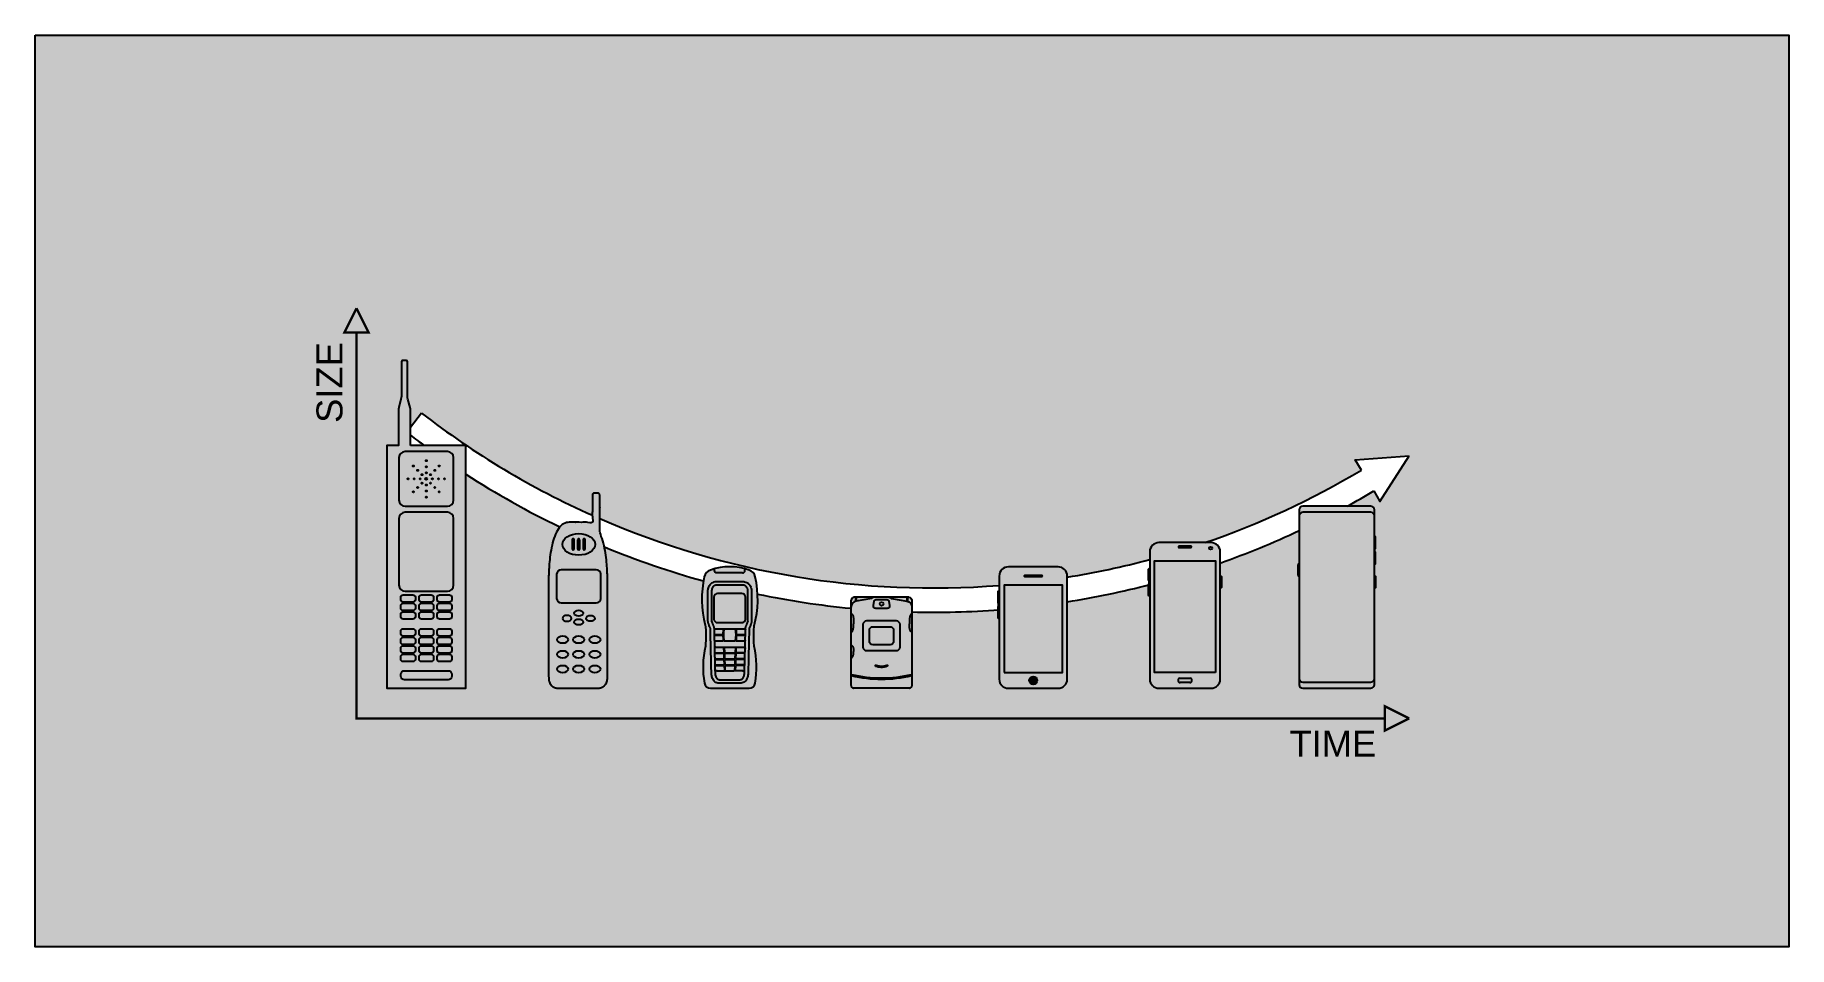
# Model space of a CAD drawing. Header units: inches. Extents: x -282 to 1163, y -195 to 556.
import ezdxf

# ---------------------------------------------------------------- set-up
doc = ezdxf.new("R2010")
doc.units = ezdxf.units.IN
doc.header["$MEASUREMENT"] = 0
doc.layers.get('0').update_dxf_attribs({"true_color": 0xffffff})
doc.styles.get("Standard").update_dxf_attribs({"font": 'arial.ttf'})

msp = doc.modelspace()

# ---------------------------------------------------------------- texts
at = {"color": 7, "true_color": 0xffffff, "insert": (-50.03422564320772, 236.5601688549648), "char_height": 21.41706622197999, "attachment_point": 1, "rotation": 90}
msp.add_mtext_dynamic_manual_height_columns('SIZE', width=143.9476290193388, gutter_width=1070.853311098999, heights=[0], dxfattribs=at)
at = {"color": 7, "true_color": 0xffffff, "insert": (751.5313334522455, -17.0027952893883), "char_height": 21.41706622197999, "attachment_point": 1}
msp.add_mtext_dynamic_manual_height_columns('TIME', width=143.9476290193388, gutter_width=1070.853311098999, heights=[0], dxfattribs=at)

# ---------------------------------------------------------------- blocks, each defined once
blk = doc.blocks.new('*U1')
for centre in [(0, 5), (0, 0), (0, -5)]:
    blk.add_circle(centre, 0.477464829275686)
blk = doc.blocks.new('*U2')
at = {"color": 0, "linetype": 'ByBlock', "lineweight": -2, "transparency": 16777216}
for p, rotation in [((33.35460197184732, 200.0026960179801), 45.00000000000001), ((47.49673759557827, 200.0026960179801), 315), ((30.42566978371279, 192.9316282061147), 90), ((33.35460197184732, 185.8605603942492), 135), ((40.42566978371279, 182.9316282061147), 180), ((47.49673759557827, 185.8605603942492), 225), ((50.42566978371279, 192.9316282061147), 270)]:
    blk.add_blockref('*U1', p, dxfattribs=dict(at, rotation=rotation))
blk.add_blockref('*U1', (40.42566978371279, 202.9316282061147), dxfattribs=at)

# ---------------------------------------------------------------- hatches: boundary and pattern name
at = {"true_color": 0x1d809f, "transparency": 33554687}
h = msp.add_hatch(color=144, dxfattribs=at)
h.dxf.hatch_style = 1
h.paths.add_polyline_path([(-281.8331336583851, 556.0574817149823), (-281.8331336583851, -195.1407781585758), (1162.901000192265, -195.1407781585758), (1162.901000192264, 556.0574817149823)])
edge = h.paths.add_edge_path(flags=16)
edge.add_spline(control_points=[(181.6436042004188, 178.6889856837622), (182.0870600188256, 178.6889856837622), (182.4967597730246, 178.519282489072), (182.8103303893766, 178.20571187272), (183.1239010057286, 177.892141256368), (183.2936042004188, 177.482441502169), (183.2936042004188, 177.0389856837621)], knot_values=[7.662096403248567, 7.662096403248567, 7.662096403248567, 7.662096403248567, 8.447494566646023, 8.447494566646023, 8.447494566646023, 9.232892730043481, 9.232892730043481, 9.232892730043481, 9.232892730043481], weights=[1, 0.9492530216741901, 0.9492530216741901, 1, 0.9492530216741901, 0.9492530216741901, 1], degree=3, periodic=0)
edge.add_spline(control_points=[(183.2936042004188, 177.0389856837621), (183.2936042004188, 170.6154197385876), (183.2936042004188, 164.1918537934131), (183.2936042004188, 157.7682878482386)], knot_values=[9.232892730043481, 9.232892730043481, 9.232892730043481, 9.232892730043481, 9.86221955843041, 9.86221955843041, 9.86221955843041, 9.86221955843041], weights=[1, 1, 1, 1], degree=3, periodic=0)
edge.add_arc((458.1031508302225, 789.2741428455806), 688.7088875677462, 246.4829877260701, 274.5239541646767)
edge.add_line((512.4256697837128, 102.7109660371022), (512.4256697837128, 110.4316282061147))
edge.add_arc((519.9256697837128, 110.4316282061147), 7.5, 90, 180, ccw=False)
edge.add_line((519.9256697837128, 117.9316282061147), (560.9256697837128, 117.9316282061147))
edge.add_arc((560.9256697837128, 110.4316282061147), 7.5, 0, 90, ccw=False)
edge.add_line((568.4256697837128, 110.4316282061147), (568.4256697837128, 109.4588196683523))
edge.add_arc((458.1031508302239, 789.2741428455801), 688.7088875677456, 279.2177765233682, 285.0061618687316)
edge.add_line((636.4256697837128, 124.0516153791058), (636.4256697837128, 130.4316282061147))
edge.add_arc((643.9256697837128, 130.4316282061147), 7.5, 90, 180, ccw=False)
edge.add_line((643.9256697837128, 137.9316282061147), (681.8728101630738, 137.9316282061146))
edge.add_arc((458.1031508302233, 789.2741428455805), 688.7088875677465, 288.9602328250751, 300.7940531103328)
edge.add_line((810.6902197291117, 197.6642285776625), (805.5706826465557, 206.2543589643527))
edge.add_line((805.5706826465557, 206.2543589643527), (850.1702783584277, 209.5522465211965))
edge.add_line((850.1702783584277, 209.5522465211965), (826.0488309767793, 171.8938374175928))
edge.add_line((826.0488309767793, 171.8938374175928), (820.9292938942236, 180.4839678042827))
edge.add_arc((458.1031508302252, 789.2741428455818), 708.7088875677466, 298.75025701212496, 300.7940531103326, ccw=False)
edge.add_line((798.9869533480571, 167.9316282061146), (818.4256697837128, 167.9316282061147))
edge.add_arc((818.4256697837128, 164.9316282061147), 3, 0, 90, ccw=False)
edge.add_line((821.4256697837128, 164.9316282061147), (821.4256697837128, 142.9316282061147))
edge.add_line((821.4256697837128, 142.9316282061147), (821.9256697837128, 142.9316282061147))
edge.add_arc((821.9256697837128, 142.4316282061147), 0.5, 0, 90, ccw=False)
edge.add_line((822.4256697837128, 142.4316282061147), (822.4256697837128, 133.2976536098991))
edge.add_arc((821.9256697837128, 133.2976536098991), 0.4999999999999999, -59.999999999999375, 0, ccw=False)
edge.add_arc((822.4256697837128, 132.4316282061147), 0.5, 120.0000000000006, 180)
edge.add_line((821.9256697837128, 132.4316282061147), (821.9256697837128, 130.7976536098991))
edge.add_arc((822.4256697837128, 130.7976536098991), 0.5, 180, 239.9999999999994)
edge.add_arc((821.9256697837129, 129.9316282061147), 0.499999999999943, 3.183231456205249e-12, 60.00000000001069, ccw=False)
edge.add_line((822.4256697837128, 129.9316282061147), (822.4256697837128, 120.9316282061147))
edge.add_arc((821.9256697837128, 120.9316282061147), 0.5, -90, 0, ccw=False)
edge.add_line((821.9256697837128, 120.4316282061147), (821.4256697837128, 120.4316282061147))
edge.add_line((821.4256697837128, 120.4316282061147), (821.4256697837128, 110.4316282061147))
edge.add_line((821.4256697837128, 110.4316282061147), (821.9256697837128, 110.4316282061147))
edge.add_arc((821.9256697837128, 109.9316282061147), 0.5, 0, 90, ccw=False)
edge.add_line((822.4256697837128, 109.9316282061147), (822.4256697837128, 100.9316282061147))
edge.add_arc((821.9256697837128, 100.9316282061147), 0.5, -90, 0, ccw=False)
edge.add_line((821.9256697837128, 100.4316282061147), (821.4256697837128, 100.4316282061147))
edge.add_line((821.4256697837128, 100.4316282061147), (821.4256697837128, 20.93162820611462))
edge.add_arc((818.4256697837128, 20.93162820611462), 3, -90, 0, ccw=False)
edge.add_line((818.4256697837128, 17.93162820611462), (762.4256697837128, 17.93162820611462))
edge.add_arc((762.4256697837128, 20.93162820611462), 3, 180, 270, ccw=False)
edge.add_line((759.4256697837128, 20.93162820611462), (759.4256697837128, 110.4316282061147))
edge.add_line((759.4256697837128, 110.4316282061147), (758.9256697837128, 110.4316282061147))
edge.add_arc((758.9256697837128, 110.9316282061147), 0.5, 180, 270, ccw=False)
edge.add_line((758.4256697837128, 110.9316282061147), (758.4256697837128, 119.9316282061147))
edge.add_arc((758.9256697837128, 119.9316282061147), 0.5, 90, 180, ccw=False)
edge.add_line((758.9256697837128, 120.4316282061147), (759.4256697837128, 120.4316282061147))
edge.add_line((759.4256697837128, 120.4316282061147), (759.4256697837128, 147.8125096288803))
edge.add_arc((458.1031508302237, 789.27414284558), 708.7088875677457, 289.47861438077916, 295.16149232447015, ccw=False)
edge.add_line((694.4256697837128, 121.1274865245374), (694.4256697837128, 110.4316282061147))
edge.add_line((694.4256697837128, 110.4316282061147), (694.9256697837128, 110.4316282061147))
edge.add_arc((694.9256697837128, 109.9316282061147), 0.5, 0, 90, ccw=False)
edge.add_line((695.4256697837128, 109.9316282061147), (695.4256697837128, 100.9316282061147))
edge.add_arc((694.9256697837128, 100.9316282061147), 0.5, -90, 0, ccw=False)
edge.add_line((694.9256697837128, 100.4316282061147), (694.4256697837128, 100.4316282061147))
edge.add_line((694.4256697837128, 100.4316282061147), (694.4256697837128, 25.43162820611462))
edge.add_arc((686.9256697837128, 25.43162820611462), 7.5, -90, 0, ccw=False)
edge.add_line((686.9256697837128, 17.93162820611462), (643.9256697837128, 17.93162820611462))
edge.add_arc((643.9256697837128, 25.43162820611462), 7.5, 180, 270, ccw=False)
edge.add_line((636.4256697837128, 25.43162820611462), (636.4256697837128, 94.06803516897821))
edge.add_line((636.4256697837128, 94.06803516897821), (635.9256697837128, 94.06803516897821))
edge.add_arc((635.9256697837128, 94.56803516897821), 0.5, 180, 270, ccw=False)
edge.add_line((635.4256697837128, 94.56803516897821), (635.4256697837128, 103.1072450798097))
edge.add_arc((458.1031508302245, 789.2741428455805), 708.7088875677459, 278.9554765840785, 284.48964433734517, ccw=False)
edge.add_line((568.4256697837128, 89.2046969123437), (568.4256697837128, 25.43162820611462))
edge.add_arc((560.9256697837128, 25.43162820611462), 7.5, -90, 0, ccw=False)
edge.add_line((560.9256697837128, 17.93162820611462), (519.9256697837128, 17.93162820611462))
edge.add_arc((519.9256697837128, 25.43162820611462), 7.5, 180, 270, ccw=False)
edge.add_line((512.4256697837128, 25.43162820611462), (512.4256697837128, 75.46121461219195))
edge.add_line((512.4256697837128, 75.46121461219195), (511.9256697837128, 75.46121461219195))
edge.add_arc((511.9256697837128, 75.96121461219195), 0.5, 180, 270, ccw=False)
edge.add_line((511.4256697837128, 75.96121461219195), (511.4256697837128, 82.57406764396643))
edge.add_arc((458.1031508302246, 789.2741428455798), 708.7088875677453, 268.57071058433485, 274.3149524423546, ccw=False)
edge.add_spline(control_points=[(440.4256697837128, 80.7857562213801), (440.4256697837128, 51.16079611797657), (440.4256697837128, 21.53583601457305)], knot_values=[0.1400066923959226, 0.1400066923959226, 0.1400066923959226, 1, 1, 1], weights=[1, 1, 1], degree=2, periodic=0)
edge.add_spline(control_points=[(440.4256697837128, 21.53583601457305), (440.4256697837128, 17.93162820611465), (438.2391317528136, 17.93162820611465)], knot_values=[1, 1, 1, 2, 2, 2], weights=[1, 1, 1], degree=2, periodic=0)
edge.add_spline(control_points=[(438.2391317528136, 17.93162820611465), (415.4256697837128, 17.93162820611465), (392.6122078146095, 17.93162820611465)], knot_values=[2, 2, 2, 3, 3, 3], weights=[1, 1, 1], degree=2, periodic=0)
edge.add_spline(control_points=[(392.6122078146095, 17.93162820611465), (390.4256697837128, 17.93162820611465), (390.4256697837128, 21.53583601457533)], knot_values=[3, 3, 3, 4, 4, 4], weights=[1, 1, 1], degree=2, periodic=0)
edge.add_spline(control_points=[(390.4256697837128, 21.53583601457533), (390.4256697837128, 52.66994514162264), (390.4256697837128, 83.8040542686718)], knot_values=[4, 4, 4, 4.903802921388622, 4.903802921388622, 4.903802921388622], weights=[1, 1, 1], degree=2, periodic=0)
edge.add_arc((458.1031508302261, 789.2741428455803), 708.7088875677463, 258.2127011637725, 264.5202439996784, ccw=False)
edge.add_arc((227.5506697837183, 91.43162820608762), 85.87500000000033, -14.857643902543373, 2.72212228590422, ccw=False)
edge.add_arc((315.3873460847984, 68.12961281300835), 4.999999999999909, 165.1423560974571, 176.770689025557)
edge.add_arc((442.961725303269, 60.9316282061688), 132.7772797307033, 176.7706890255563, 183.2710032279404)
edge.add_arc((315.3926175961702, 53.64081383512394), 5.000000000000002, 183.2710032279405, 192.741357863746)
edge.add_arc((234.8631697837156, 35.4316282061306), 77.5624999999999, -9.919553913713912, 12.741357863746202, ccw=False)
edge.add_arc((306.3409034232876, 22.93162820611485), 5.000000000000005, 270.0000000000007, 350.08044608628666, ccw=False)
edge.add_line((306.3409034232876, 17.93162820611485), (274.5104361441381, 17.93162820611451))
edge.add_arc((274.510436144138, 22.93162820611451), 4.999999999999972, 189.9195539137153, 270.0000000000007, ccw=False)
edge.add_arc((345.9881697837067, 35.43162820613071), 77.56249999999682, 167.2586421362551, 189.9195539137147, ccw=False)
edge.add_arc((265.4587219712549, 53.64081383512166), 4.999999999999783, 347.2586421362536, 356.7289967721057)
edge.add_arc((137.8896142641516, 60.93162820605897), 132.7772797307015, 356.7289967721077, 362.997277933798)
edge.add_arc((260.4989371387791, 67.35146950443163), 9.999999999999929, 2.997277933797456, 14.54628521265568)
edge.add_arc((353.3006697837124, 91.43162820611445), 85.87499999999952, 170.0057576312742, 194.5462852126563, ccw=False)
edge.add_arc((458.1031508302225, 789.2741428455806), 708.7088875677459, 247.52017342591438, 254.50166679267892, ccw=False)
edge.add_spline(control_points=[(187.1225547888613, 134.4170562331042), (189.6256697837108, 122.4766891955336), (189.6256697837108, 109.6839662802236), (189.6256697837108, 109.6839662802236)], knot_values=[10.42624980206352, 10.42624980206352, 10.42624980206352, 10.42624980206352, 10.95956389333957, 10.95956389333957, 10.95956389333957, 10.95956389333957], weights=[1, 1, 1, 1], degree=3, periodic=0)
edge.add_spline(control_points=[(189.6256697837108, 109.6839662802236), (189.6256697837108, 82.12248949635838), (189.6256697837108, 54.56101271249314), (189.6256697837108, 26.9995359286279)], knot_values=[10.95956389333957, 10.95956389333957, 10.95956389333957, 10.95956389333957, 11.95956389333957, 11.95956389333957, 11.95956389333957, 11.95956389333957], weights=[1, 1, 1, 1], degree=3, periodic=0)
edge.add_spline(control_points=[(189.6256697837108, 26.9995359286279), (189.6256697837108, 20.95426411361907), (186.5773296175517, 17.93162820611465), (180.4806492852336, 17.93162820611466)], knot_values=[11.95956389333957, 11.95956389333957, 11.95956389333957, 11.95956389333957, 12.95956389333957, 12.95956389333957, 12.95956389333957, 12.95956389333957], weights=[1, 1, 1, 1], degree=3, periodic=0)
edge.add_spline(control_points=[(180.4806492852336, 17.93162820611466), (170.4439962842197, 17.93162820611467), (160.4073432832059, 17.93162820611467), (150.370690282192, 17.93162820611467)], knot_values=[12.95956389333957, 12.95956389333957, 12.95956389333957, 12.95956389333957, 13.95956389333957, 13.95956389333957, 13.95956389333957, 13.95956389333957], weights=[1, 1, 1, 1], degree=3, periodic=0)
edge.add_spline(control_points=[(150.370690282192, 17.93162820611466), (144.2740099498739, 17.93162820611465), (141.2256697837148, 20.95426411361907), (141.2256697837148, 26.99953592862791)], knot_values=[0, 0, 0, 0, 1, 1, 1, 1], weights=[1, 1, 1, 1], degree=3, periodic=0)
edge.add_spline(control_points=[(141.2256697837148, 26.99953592862791), (141.2256697837135, 54.56101271249314), (141.2256697837122, 82.12248949635838), (141.2256697837109, 109.6839662802236), (141.2256697837108, 109.6839662802236), (141.2256697837108, 140.020608072998), (150.3665405125943, 150.86481804855)], knot_values=[1, 1, 1, 1, 2, 2, 2, 2.821268780347749, 2.821268780347749, 2.821268780347749, 2.821268780347749], weights=[1, 1, 1, 1, 1, 1, 1], degree=3, periodic=0)
edge.add_arc((458.1031508302242, 789.2741428455806), 708.7088875677465, 237.0783401763519, 244.2642352683063, ccw=False)
edge.add_line((72.92566978371283, 194.3736508200847), (72.9256697837128, 17.93162820611462))
edge.add_line((72.9256697837128, 17.93162820611462), (7.925669783712806, 17.93162820611462))
edge.add_line((7.925669783712806, 17.93162820611462), (7.925669783712806, 217.9316282061146))
edge.add_line((7.925669783712806, 217.9316282061146), (17.40907915807838, 217.9316282061146))
edge.add_line((17.40907915807838, 217.9316282061146), (17.40907915807833, 246.6215190232182))
edge.add_arc((27.40907915807833, 246.6215190232181), 9.999999999999995, 165.0722730036248, 179.9999999999994, ccw=False)
edge.add_line((17.74656383235879, 249.1975232119249), (19.57159448379792, 256.0431590679326))
edge.add_arc((9.909079158078441, 258.6191632566396), 9.999999999999995, 345.0722730036235, 359.9999999999987)
edge.add_line((19.90907915807844, 258.6191632566394), (19.90907915807838, 286.9316282061146))
edge.add_arc((20.90907915807838, 286.9316282061146), 1, 90, 180, ccw=False)
edge.add_line((20.90907915807838, 287.9316282061146), (23.90907915807838, 287.9316282061146))
edge.add_arc((23.90907915807838, 286.9316282061146), 1, 0, 90, ccw=False)
edge.add_line((24.90907915807838, 286.9316282061146), (24.90907915807833, 258.6191632566395))
edge.add_arc((34.90907915807833, 258.6191632566398), 9.999999999999993, 180.000000000002, 194.9277269963765)
edge.add_line((25.24656383235885, 256.0431590679328), (27.07159448379798, 249.197523211925))
edge.add_arc((17.40907915807838, 246.6215190232185), 9.999999999999993, 0, 14.927726996373906, ccw=False)
edge.add_line((27.40907915807838, 246.6215190232185), (27.40907915807838, 232.8419342598529))
edge.add_line((27.40907915807838, 232.8419342598529), (36.55043034257591, 244.6520393056438))
edge.add_arc((458.1031508302237, 789.2741428455803), 688.7088875677459, 232.2591281059782, 245.9329209052238)
edge.add_spline(control_points=[(177.2436042004188, 160.4356525464395), (177.2436042004187, 165.9700969255471), (177.2436042004188, 171.5045413046547), (177.2436042004188, 177.0389856837622)], knot_values=[4.382775061780644, 4.382775061780644, 4.382775061780644, 4.382775061780644, 5.09130007645367, 5.09130007645367, 5.09130007645367, 5.09130007645367], weights=[1, 1, 1, 0.9999999999999999], degree=3, periodic=0)
edge.add_spline(control_points=[(177.2436042004188, 177.0389856837622), (177.2436042004188, 178.0055333058466), (177.9270565783345, 178.6889856837622), (178.8936042004188, 178.6889856837622)], knot_values=[5.09130007645367, 5.09130007645367, 5.09130007645367, 5.09130007645367, 6.662096403248567, 6.662096403248567, 6.662096403248567, 6.662096403248567], weights=[0.9999999999999999, 0.8047378541243649, 0.8047378541243649, 1], degree=3, periodic=0)
edge.add_spline(control_points=[(178.8936042004188, 178.6889856837622), (179.8102708670855, 178.6889856837622), (180.7269375337522, 178.6889856837622), (181.6436042004188, 178.6889856837622)], knot_values=[6.662096403248567, 6.662096403248567, 6.662096403248567, 6.662096403248567, 7.662096403248567, 7.662096403248567, 7.662096403248567, 7.662096403248567], weights=[1, 1, 1, 1], degree=3, periodic=0)
edge = h.paths.add_edge_path(flags=0)
edge.add_ellipse((165.9730428100181, 136.5116282061147), major_axis=(13.43407620545015, 0), ratio=0.6659169023884343, start_angle=0, end_angle=360)
edge = h.paths.add_edge_path(flags=0)
edge.add_spline(control_points=[(290.4256697837127, 106.0164930586149), (291.9490470806355, 106.0164930586149), (293.4724243775584, 106.0164930586149), (295.5399750334124, 106.0164930586149), (296.0841483923437, 106.0164930586149), (297.7166684691376, 106.0164930586149), (298.8050151870002, 106.0164930586149), (299.9615070754504, 106.0164930586149), (300.0296522460381, 106.0164930586149), (300.1290133420935, 106.0164930586149), (300.1761352024945, 106.0164526512857), (300.3402644076936, 106.0152407770986), (300.4600575603592, 106.0127209568747), (300.8179347959764, 106.0000796960063), (301.0545239522161, 105.9848836388371), (301.758694637781, 105.9172332084324), (302.2209192326342, 105.8427905188152), (303.3297507688929, 105.5749767962939), (303.9688927220901, 105.3424967797314), (305.1727795956049, 104.6990620448492), (305.7355791343434, 104.2864359666523), (306.7093430694288, 103.3064536243152), (307.1179383828691, 102.7416332562792), (307.7547302035834, 101.5358730987311), (307.9846994799245, 100.896698191652), (308.2986270594127, 99.58636966626031), (308.3838428453485, 98.91431520503878), (308.4180621331595, 98.12239809768941), (308.4212671364952, 98.01855239144069), (308.4246023765835, 97.84298490409249), (308.4253840509194, 97.77147939766665), (308.4256612623507, 97.68137805031196), (308.4256697837128, 97.66702964264014), (308.4256697837128, 97.60330189037352), (308.4256697837128, 97.57143801424019), (308.4256697837128, 97.47584638584024), (308.4256697837128, 97.41211863357361), (308.4256697837128, 97.22093537677374), (308.4256697837128, 97.09347987224048), (308.4256697837128, 96.71111335864072), (308.4256697837128, 96.45620234957421), (308.4256697837128, 95.69146932237467), (308.4256697837128, 95.18164730424164), (308.4256697837128, 93.6521812498425), (308.4256697837128, 92.63253721357637), (308.4256697837128, 89.5736051047779), (308.4256697837128, 87.53431703224544), (308.4256697837128, 84.62275334341568), (308.4256697837128, 83.75047772711851), (308.4256697837128, 81.13365087822687), (308.4256697837128, 79.38909964563234), (308.4256697837128, 76.96261853702968), (308.4256697837128, 76.28068866102163), (308.4256697837128, 75.29285729750147), (308.4256697837128, 74.9869558099894), (308.4256697837128, 74.50933034592101), (308.4256697837128, 74.3376063693647), (308.4256697837128, 74.11854340356078), (308.4256697837128, 74.07120441431317), (308.4256697837128, 74.00883026948907), (308.4256699175215, 73.98423772514617), (308.4256696440368, 73.97413912450482), (308.4256647268841, 73.9690893682585), (308.4256356264992, 73.95393877212612), (308.4255970942901, 73.94383660483261), (308.4254240420453, 73.91352511692287), (308.4252320655839, 73.89331081006277), (308.4244258622164, 73.83265054138505), (308.4235813482667, 73.7921872284201), (308.420123546051, 73.67074877889118), (308.4165857848175, 73.5897250954841), (308.4022574001398, 73.34662857991306), (308.3877481998788, 73.1845301187097), (308.3293340501502, 72.69949618206775), (308.2704873920571, 72.37783313645559), (308.1506293327093, 71.89246975261844), (308.1034124443416, 71.72498713681502), (308.0182254211115, 71.45655531137902), (307.9834978840274, 71.35436380107781), (307.9198514117827, 71.17878255898604), (307.8918512793277, 71.10497525649703), (307.8514869782176, 71.00313508549068), (307.8474357380788, 70.99316073382823), (307.8371810297504, 70.96752396300718), (307.8320536755862, 70.95470557759667), (307.8166716130936, 70.9162504213651), (307.8064169047652, 70.89061365054405), (307.7756527797799, 70.81370333808091), (307.7551433631231, 70.76242979643881), (307.6936151131525, 70.60860917151254), (307.6525962798389, 70.50606208822835), (307.5295397798978, 70.1984208383758), (307.4475021132705, 69.99332667180745), (307.2013891133885, 69.37804417210235), (307.0373137801338, 68.9678558389656), (306.8022877791732, 68.38029083656409), (306.7313371114673, 68.20291416729933), (306.6009856735375, 67.87703557247472), (306.533048021773, 67.71219263365326), (306.4722200312029, 67.5442598730254), (306.4473170528894, 67.45786509084023), (306.4063529052365, 67.268601554095), (306.3923332494223, 67.16530166872951), (306.3863896311246, 67.06216236487353)], knot_values=[0, 0, 0, 0, 0.4713696827134655, 0.4713696827134655, 0.639750046566008, 0.639750046566008, 0.976510774271093, 0.976510774271093, 0.9975965338549215, 0.9975965338549215, 1.007255494188005, 1.007255494188005, 1.033782294886235, 1.033782294886235, 1.086835896282694, 1.086835896282694, 1.192943099075613, 1.192943099075613, 1.345988698746226, 1.345988698746226, 1.499034298416839, 1.499034298416839, 1.652079898087452, 1.652079898087452, 1.805125497758065, 1.805125497758065, 1.958171097428678, 1.958171097428678, 1.98116918694879, 1.98116918694879, 1.996901338108369, 1.996901338108369, 2.000938490740791, 2.000938490740791, 2.004975643373214, 2.004975643373214, 2.013049948638059, 2.013049948638059, 2.029198559167749, 2.029198559167749, 2.061495780227128, 2.061495780227128, 2.126090222345888, 2.126090222345888, 2.255279106583406, 2.255279106583406, 2.513656875058444, 2.513656875058444, 2.624174182676565, 2.624174182676565, 2.845208797912806, 2.845208797912806, 2.931609303065846, 2.931609303065846, 2.970367016986269, 2.970367016986269, 2.9921244422632, 2.9921244422632, 2.998122291497159, 2.998122291497159, 3.000027245485196, 3.000027245485196, 3.001932199473232, 3.001932199473232, 3.005742107449305, 3.005742107449305, 3.013361923401451, 3.013361923401451, 3.028601555305742, 3.028601555305742, 3.059080819114325, 3.059080819114325, 3.12003934673149, 3.12003934673149, 3.241956401965821, 3.241956401965821, 3.307078011855283, 3.307078011855283, 3.347608349117952, 3.347608349117952, 3.377336825084873, 3.377336825084873, 3.388925290932492, 3.388925290932492, 3.400513756780111, 3.400513756780111, 3.42369068847535, 3.42369068847535, 3.470044551865827, 3.470044551865827, 3.562752278646781, 3.562752278646781, 3.74816773220869, 3.74816773220869, 4.118998639332506, 4.118998639332506, 4.279356079689384, 4.279356079689384, 4.413609297824252, 4.413609297824252, 4.547862515959119, 4.547862515959119, 4.703394357787993, 4.703394357787993, 4.703394357787993, 4.703394357787993], degree=3, periodic=0)
edge.add_spline(control_points=[(306.3863896310404, 67.0621623648718), (306.2501686869116, 60.81226995637938), (306.113947742783, 54.56237754788698), (305.9462967981921, 46.87045930009312), (305.9148667977298, 45.42843346079168), (305.8205767963432, 41.10235594288733), (305.7577167954188, 38.21830426428443), (305.6735783314444, 34.35798490870469), (305.6522998683946, 33.38171723172786), (305.6227775796494, 34.02721826323717), (305.6145337539543, 33.64898697172332), (305.6009802914849, 33.02714660247318), (305.5956706547106, 32.7835375247369), (305.586255448715, 32.3515626558721), (305.5821498794936, 32.16319686474358), (305.5737898216904, 31.77963277970032), (305.5695353331087, 31.58443448578557), (305.5640697298096, 31.33366957745993), (305.5628586150924, 31.27810296304903), (305.5611361274734, 31.19907427651061), (305.5606247545717, 31.17561220438308), (305.5590906358665, 31.10522598800049), (305.5592977579477, 31.11555999479548), (305.5584582685784, 31.08055520638208), (305.5580194691817, 31.06307311030736), (305.5566457354769, 31.0106874992683), (305.5556534668107, 30.97584466204632), (305.5524459102573, 30.87155710296666), (305.549999891482, 30.80235334244762), (305.5417269117198, 30.59569151644675), (305.5349653819546, 30.45918303813814), (305.5108343653433, 30.05333586052576), (305.4896255966564, 29.78767698401163), (305.4095453106075, 29.00439082789001), (305.3343914330493, 28.500432137552), (305.0877543383853, 27.3133265139189), (304.8894480934124, 26.6451772252137), (304.3372484119994, 25.3670964817883), (303.9809171209492, 24.75491453072792), (303.1580415916909, 23.77087160632091), (302.7316683070081, 23.37804525449425), (301.773150286328, 22.73052806697911), (301.242868522096, 22.47801756455406), (300.1506303121845, 22.13718940467169), (299.5906975283239, 22.04754633740255), (298.9527837162572, 22.01963075584037), (298.8668946958958, 22.01743564159421), (298.7001701624613, 22.01607833141321), (298.6531012196346, 22.01649305861492), (298.4974383393517, 22.01649305861492), (298.3957916199865, 22.01649305861492), (298.0908514618909, 22.01649305861492), (297.8875580231605, 22.01649305861492), (297.2776777069693, 22.01649305861492), (296.8710908295085, 22.01649305861492), (295.651330197126, 22.01649305861492), (294.8381564422043, 22.01649305861492), (292.3986351774394, 22.01649305861492), (290.7722876675959, 22.01649305861492), (288.6000380222901, 22.01649305861492), (288.0541358868275, 22.01649305861492), (286.4164294804401, 22.01649305861492), (285.3246252095151, 22.01649305861492), (283.8295191489381, 22.01649305861492), (283.426217359286, 22.01649305861492), (282.799033158644, 22.01649305861492), (282.575150747654, 22.01649305861492), (282.2893001468446, 22.01649305861492), (282.2273319570252, 22.01649305861492), (282.1546006128037, 22.01649305861492), (282.1438374584017, 22.01649305861492), (282.1115479951956, 22.01649305861492), (282.0698893929813, 22.01666900436227), (282.005287307415, 22.01748121222474), (281.9729618292217, 22.01810104863765), (281.8759164909398, 22.02061335723485), (281.811127460686, 22.02315862630343), (281.6165284330665, 22.03349896631665), (281.4864817998604, 22.04399935816479), (281.0959163213254, 22.08705624271393), (280.8348931597264, 22.13121478174719), (280.0225346022352, 22.32303904416748), (279.4766594665485, 22.53357854730348), (278.4694834959014, 23.10927292222349), (278.0107658295927, 23.47299217641737), (277.2242975566061, 24.2944790909364), (276.8956527153753, 24.75024024674747), (276.3530127553913, 25.70594767207895), (276.1376683670135, 26.20623688207342), (275.7901766236791, 27.24021647151481), (275.6577893120719, 27.77454663128327), (275.4750217575848, 28.77638424091349), (275.4139207597866, 29.2371870970327), (275.3437133366939, 30.00385115810986), (275.3236607648403, 30.3001942756016), (275.3016917606766, 30.77707751973602), (275.2956943579048, 30.95353531101989), (275.291536049406, 31.13803139351761), (275.2916147972614, 31.13432042100747), (275.2906069492159, 31.18056104786885), (275.2899448888924, 31.21093674242058), (275.2879587079216, 31.30206382607576), (275.2866345872744, 31.36281521517921), (275.2826622253328, 31.54506938248956), (275.2800139840384, 31.66657216069647), (275.2720692601553, 32.03108049531717), (275.2667727775665, 32.27408605173096), (275.2508833298002, 33.00310272097236), (275.2402903646228, 33.48911383379996), (275.2085114690901, 32.9471471722828), (275.1873255387351, 33.91916939793802), (275.1237677476699, 36.83523607490378), (275.0813958869599, 38.77928052621434), (274.9542803048296, 44.61141388014622), (274.8695365834094, 48.49950278276772), (274.6781785534545, 57.27911524521654), (274.5715642449198, 62.17063880504401), (274.4649499363852, 67.06216236487187)], knot_values=[4.717692762387346, 4.717692762387346, 4.717692762387346, 4.717692762387346, 5.211703139797446, 5.211703139797446, 5.325685218615386, 5.325685218615386, 5.553649376251266, 5.553649376251266, 5.630816522825065, 5.630816522825065, 5.660713066774393, 5.660713066774393, 5.67996866424188, 5.67996866424188, 5.694857665441342, 5.694857665441342, 5.710286728302584, 5.710286728302584, 5.714678881376968, 5.714678881376968, 5.716533394438792, 5.716533394438792, 5.720242420562441, 5.720242420562441, 5.723951446686089, 5.723951446686089, 5.731369498933386, 5.731369498933386, 5.746205603427979, 5.746205603427979, 5.775877812417167, 5.775877812417167, 5.835222230395541, 5.835222230395541, 5.953911066352289, 5.953911066352289, 6.123628914535155, 6.123628914535155, 6.293346762718022, 6.293346762718022, 6.425926505813873, 6.425926505813873, 6.558506248909724, 6.558506248909724, 6.691085992005576, 6.691085992005576, 6.711754596761601, 6.711754596761601, 6.731289595523922, 6.731289595523922, 6.768050233511884, 6.768050233511884, 6.841571509487808, 6.841571509487808, 6.988614061439654, 6.988614061439654, 7.282699165343349, 7.282699165343349, 7.870869373150738, 7.870869373150738, 8.068295427861749, 8.068295427861749, 8.463147537283772, 8.463147537283772, 8.609002033935354, 8.609002033935354, 8.689969332375197, 8.689969332375197, 8.71238019036399, 8.71238019036399, 8.71627269594659, 8.71627269594659, 8.724057707111786, 8.724057707111786, 8.731842718276983, 8.731842718276983, 8.747412740607377, 8.747412740607377, 8.778552785268165, 8.778552785268165, 8.84083287458974, 8.84083287458974, 8.973618584075115, 8.973618584075115, 9.106404293560491, 9.106404293560491, 9.239190003045866, 9.239190003045866, 9.371975712531242, 9.371975712531242, 9.504761422016617, 9.504761422016617, 9.612050973905621, 9.612050973905621, 9.677571101215076, 9.677571101215076, 9.715355903983244, 9.715355903983244, 9.716609916162275, 9.716609916162275, 9.719010902827135, 9.719010902827135, 9.723812876156854, 9.723812876156854, 9.733416822816293, 9.733416822816293, 9.75262471613517, 9.75262471613517, 9.791040502772924, 9.791040502772924, 9.867872076048432, 9.867872076048432, 10.02153522259945, 10.02153522259945, 10.32886151570148, 10.32886151570148, 10.71550231556828, 10.71550231556828, 10.71550231556828, 10.71550231556828], degree=3, periodic=0)
edge.add_spline(control_points=[(274.4649499363009, 67.06216236487356), (274.4535219693741, 67.26047128955439), (274.411759982191, 67.45928810166522), (274.3197123251131, 67.70626277483453), (274.2706389155216, 67.82632301839102), (274.1844144295767, 68.04188423325328), (274.1413021866042, 68.14966484068441), (274.0119654576869, 68.4730066629778), (273.925740971742, 68.68856787784004), (273.6670675139073, 69.33525152242682), (273.4946185420175, 69.76637395215135), (273.2454807160426, 70.38921851708854), (273.1687918619575, 70.5809406523012), (273.0745097024165, 70.81664605115355), (273.0569163969607, 70.86062931479327), (273.0260836221892, 70.93771125172194), (273.0128441528736, 70.97080992501088), (272.9968168349292, 71.01087821987215), (272.9893547265538, 71.0295749862918), (272.9770974938298, 71.06066390386897), (272.9710157936306, 71.0762320884736), (272.9529122259403, 71.12300655337452), (272.9410318964594, 71.15428274839337), (272.905963148712, 71.24838072454243), (272.883347055962, 71.31147195099355), (272.8178337556399, 71.50173921201458), (272.7772729740325, 71.6299095607051), (272.6652506738261, 72.01769485670508), (272.6034745022618, 72.28059097196105), (272.5327880864078, 72.66867980388194), (272.5132984095937, 72.79199736925737), (272.4635408230503, 73.16286743855518), (272.4420034009041, 73.41133555783986), (272.4298360853068, 73.71526500722408), (272.4281869837237, 73.77111479792494), (272.4264999379448, 73.8596113861933), (272.4260775247848, 73.89228381053528), (272.4257641245769, 73.93831526816419), (272.4257066244087, 73.95168847611457), (272.4256739071841, 73.9699324642091), (272.4256697837127, 73.96571027658618), (272.4256697837127, 73.9947311253854), (272.4256697837127, 74.00924154978503), (272.4256697837127, 74.05277282298388), (272.4256697837127, 74.08179367178313), (272.4256697837127, 74.16885621818085), (272.4256697837127, 74.2268979157793), (272.4256697837127, 74.40102300857473), (272.4256697837127, 74.51710640377166), (272.4256697837127, 74.86535658936249), (272.4256697837127, 75.0975233797564), (272.4256697837127, 75.79402375093807), (272.4256697837127, 76.25835733172585), (272.4256697837127, 77.65135807408917), (272.4256697837127, 78.58002523566473), (272.4256697837127, 81.36602672039139), (272.4256697837127, 83.22336104354248), (272.4256697837127, 88.79536401299579), (272.4256697837127, 92.51003265929799), (272.4256697837127, 96.51506115798053), (272.4256697837127, 96.80542101036082), (272.4256697837127, 97.18472213333436), (272.4256697837127, 97.2736634039276), (272.4256697837127, 97.43149002122746), (272.4256697837127, 97.50037536793408), (272.4256697837127, 97.5972875092303), (272.4256697837127, 97.62531430381989), (272.4256697837127, 97.70939468758864), (272.4257728856037, 97.71981842293978), (272.4262195219178, 97.78446912188741), (272.4265577738079, 97.81675481895665), (272.4279206411101, 97.91349451214259), (272.4292933327093, 97.97783113028633), (272.4348314924363, 98.17038326688298), (272.4404164623214, 98.2981414988578), (272.4630925959277, 98.67966784911052), (272.4860958310104, 98.931698876561), (272.5810379102501, 99.68116570031864), (272.6788484558338, 100.1723365982869), (273.0048293178561, 101.2932146230562), (273.2669186092317, 101.9157567267035), (273.9664145847138, 103.0759031975415), (274.4049896785735, 103.6111730222659), (275.4228697589031, 104.5230848785621), (275.9993793586847, 104.8980330493269), (277.2165933891486, 105.4728530589265), (277.8560857694166, 105.6746183420604), (279.1635884413719, 105.9396009967208), (279.8325419750515, 106.0038102508503), (280.5782769147509, 106.0157711908358), (280.639059785965, 106.0163221910878), (280.7441887350539, 106.0165584358957), (280.7716184370088, 106.0164930586149), (280.8345152641833, 106.0164930586149), (280.8659636777705, 106.0164930586149), (280.9603089185324, 106.0164930586149), (281.0232057457069, 106.0164930586149), (281.2118962272305, 106.0164930586149), (281.3376898815795, 106.0164930586149), (281.7150708446268, 106.0164930586149), (281.9666581533249, 106.0164930586149), (282.7214200794194, 106.0164930586149), (283.2245946968157, 106.0164930586149), (284.7341185490047, 106.0164930586149), (285.7404677837974, 106.0164930586149), (287.973101273631, 106.0164930586149), (289.1993855286719, 106.0164930586149), (290.4256697837128, 106.0164930586149)], knot_values=[10.72980072016763, 10.72980072016763, 10.72980072016763, 10.72980072016763, 11.02884629400421, 11.02884629400421, 11.12628539013452, 11.12628539013452, 11.22372448626483, 11.22372448626483, 11.41860267852545, 11.41860267852545, 11.80835906304669, 11.80835906304669, 11.98168552694913, 11.98168552694913, 12.02144861194243, 12.02144861194243, 12.05137147919338, 12.05137147919338, 12.05767236803195, 12.05767236803195, 12.06397325687051, 12.06397325687051, 12.07657503454764, 12.07657503454764, 12.1017785899019, 12.1017785899019, 12.15218570061041, 12.15218570061041, 12.25299992202744, 12.25299992202744, 12.29967062394315, 12.29967062394315, 12.39301202777455, 12.39301202777455, 12.4140353529903, 12.4140353529903, 12.42634774220283, 12.42634774220283, 12.43139105393871, 12.43139105393871, 12.43322952449443, 12.43322952449443, 12.43506799505016, 12.43506799505016, 12.43874493616162, 12.43874493616162, 12.44609881838453, 12.44609881838453, 12.46080658283035, 12.46080658283035, 12.49022211172199, 12.49022211172199, 12.54905316950529, 12.54905316950529, 12.66671528507186, 12.66671528507186, 12.90203951620502, 12.90203951620502, 13.37268797847134, 13.37268797847134, 13.4094765674516, 13.4094765674516, 13.42074542511361, 13.42074542511361, 13.42947319751733, 13.42947319751733, 13.4330241919752, 13.4330241919752, 13.44012618089094, 13.44012618089094, 13.44722816980668, 13.44722816980668, 13.46143214763816, 13.46143214763816, 13.48984010330112, 13.48984010330112, 13.54665601462704, 13.54665601462704, 13.66028783727888, 13.66028783727888, 13.81174372432999, 13.81174372432999, 13.96319961138111, 13.96319961138111, 14.11465549843222, 14.11465549843222, 14.26611138548334, 14.26611138548334, 14.41756727253445, 14.41756727253445, 14.43097569192054, 14.43097569192054, 14.44070658968594, 14.44070658968594, 14.45043748745133, 14.45043748745133, 14.46989928298212, 14.46989928298212, 14.50882287404369, 14.50882287404369, 14.58667005616685, 14.58667005616685, 14.74236442041315, 14.74236442041315, 15.05375314890575, 15.05375314890575, 15.43319507795563, 15.43319507795563, 15.43319507795563, 15.43319507795563], degree=3, periodic=0)
h.paths.add_polyline_path([(171.4180428100181, 140.1416282061147), (171.4180428100181, 132.8816282061147, -1), (169.6030428100181, 132.8816282061147), (169.6030428100181, 140.1416282061147, -1)], flags=0)
edge = h.paths.add_edge_path(flags=0)
edge.add_spline(control_points=[(300.1211000550449, 103.0164930586149), (305.4256697837128, 103.0164930586149), (305.4256697837128, 97.65738733361579)], knot_values=[1, 1, 1, 2, 2, 2], weights=[1, 1, 1], degree=2, periodic=0)
edge.add_spline(control_points=[(305.4256697837128, 97.65738733361579), (305.4256697837128, 85.81839620503655), (305.4256697837128, 73.97940507645114)], knot_values=[2, 2, 2, 3, 3, 3], weights=[1, 1, 1], degree=2, periodic=0)
edge.add_spline(control_points=[(305.4256697837128, 73.97940507645114), (305.4256697837128, 73.01649305861488), (305.0680532381391, 72.12245169468062)], knot_values=[3, 3, 3, 3.380506377112365, 3.380506377112365, 3.380506377112365], weights=[1, 0.9819563867314217, 1], degree=2, periodic=0)
edge.add_spline(control_points=[(305.0680532381391, 72.12245169468062), (304.4043733906558, 70.46325207597229), (303.7406935431724, 68.80405245726398)], knot_values=[3.380506377112365, 3.380506377112365, 3.380506377112365, 4.380506377112366, 4.380506377112366, 4.380506377112366], weights=[1, 1, 1], degree=2, periodic=0)
edge.add_spline(control_points=[(303.7406935431724, 68.80405245726398), (303.4256697837129, 68.01649305861525), (303.3880079652677, 67.16910214359709)], knot_values=[4.380506377112366, 4.380506377112366, 4.380506377112366, 4.716597538977814, 4.716597538977814, 4.716597538977814], weights=[1, 0.9859135375628968, 1], degree=2, periodic=0)
edge.add_spline(control_points=[(303.3880079652677, 67.16910214359709), (303.3285013065449, 64.4389036635851), (303.2689946478222, 61.75010162225252)], knot_values=[4.716597538977814, 4.716597538977814, 4.716597538977814, 4.860466296321809, 4.860466296321809, 4.860466296321809], weights=[1, 1, 1], degree=2, periodic=0)
edge.add_spline(control_points=[(303.2689946478222, 61.75010162225252), (302.914883646802, 45.74963372776737), (302.5607726457819, 31.21508724258567)], knot_values=[4.860466296321809, 4.860466296321809, 4.860466296321809, 5.716597538977814, 5.716597538977814, 5.716597538977814], weights=[1, 1, 1], degree=2, periodic=0)
edge.add_spline(control_points=[(302.5607726457819, 31.21508724258567), (302.4256697837128, 25.01649305861492), (298.7209599306217, 25.01649305861492)], knot_values=[5.716597538977814, 5.716597538977814, 5.716597538977814, 6.716597538977814, 6.716597538977814, 6.716597538977814], weights=[1, 1, 1], degree=2, periodic=0)
edge.add_spline(control_points=[(298.7209599306217, 25.01649305861492), (294.5733148571675, 25.01649305861492), (290.4256697837128, 25.01649305861492), (286.2780247102581, 25.01649305861492), (282.1303796368035, 25.01649305861492)], knot_values=[6.716597538977814, 6.716597538977814, 6.716597538977814, 7.716597538977814, 7.716597538977814, 8.716597538977814, 8.716597538977814, 8.716597538977814], weights=[1, 1, 1, 1, 1], degree=2, periodic=0)
edge.add_spline(control_points=[(282.1303796368035, 25.01649305861492), (278.4256697837128, 25.01649305861492), (278.2905669216435, 31.21508724259361)], knot_values=[8.716597538977814, 8.716597538977814, 8.716597538977814, 9.716597538977814, 9.716597538977814, 9.716597538977814], weights=[1, 1, 1], degree=2, periodic=0)
edge.add_spline(control_points=[(278.2905669216435, 31.21508724259361), (277.8769492619008, 48.19209469309138), (277.4633316021579, 67.16910214359709)], knot_values=[9.716597538977814, 9.716597538977814, 9.716597538977814, 10.71659753897781, 10.71659753897781, 10.71659753897781], weights=[1, 1, 1], degree=2, periodic=0)
edge.add_spline(control_points=[(277.4633316021579, 67.16910214359709), (277.4256697837126, 68.01649305861525), (277.1106460242531, 68.80405245726398)], knot_values=[10.71659753897781, 10.71659753897781, 10.71659753897781, 11.05268870084326, 11.05268870084326, 11.05268870084326], weights=[1, 0.9859135375628968, 1], degree=2, periodic=0)
edge.add_spline(control_points=[(277.1106460242531, 68.80405245726398), (276.4469661767698, 70.46325207597229), (275.7832863292865, 72.12245169468062)], knot_values=[11.05268870084326, 11.05268870084326, 11.05268870084326, 12.05268870084326, 12.05268870084326, 12.05268870084326], weights=[1, 1, 1], degree=2, periodic=0)
edge.add_spline(control_points=[(275.7832863292865, 72.12245169468062), (275.4256697837127, 73.01649305861488), (275.4256697837127, 73.97940507645114)], knot_values=[12.05268870084326, 12.05268870084326, 12.05268870084326, 12.43319507795563, 12.43319507795563, 12.43319507795563], weights=[1, 0.9819563867314217, 1], degree=2, periodic=0)
edge.add_spline(control_points=[(275.4256697837127, 73.97940507645114), (275.4256697837127, 85.81839620503655), (275.4256697837127, 97.65738733362195)], knot_values=[12.43319507795563, 12.43319507795563, 12.43319507795563, 13.43319507795563, 13.43319507795563, 13.43319507795563], weights=[1, 1, 1], degree=2, periodic=0)
edge.add_spline(control_points=[(275.4256697837127, 97.65738733362195), (275.4256697837127, 103.0164930586149), (280.7302395123825, 103.0164930586149)], knot_values=[13.43319507795563, 13.43319507795563, 13.43319507795563, 14.43319507795563, 14.43319507795563, 14.43319507795563], weights=[1, 1, 1], degree=2, periodic=0)
edge.add_spline(control_points=[(280.7302395123825, 103.0164930586149), (285.5779546480467, 103.0164930586149), (290.4256697837128, 103.0164930586149)], knot_values=[14.43319507795563, 14.43319507795563, 14.43319507795563, 15.43319507795563, 15.43319507795563, 15.43319507795563], weights=[1, 1, 1], degree=2, periodic=0)
edge.add_spline(control_points=[(290.4256697837127, 103.0164930586149), (295.2733849193788, 103.0164930586149), (300.1211000550449, 103.0164930586149)], knot_values=[0, 0, 0, 1, 1, 1], weights=[1, 1, 1], degree=2, periodic=0)
h.paths.add_polyline_path([(166.8805428100181, 140.1416282061147), (166.8805428100181, 132.8816282061147, -1), (165.0655428100181, 132.8816282061147), (165.0655428100181, 140.1416282061147, -1)], flags=0)
h.paths.add_polyline_path([(162.3430428100181, 140.1416282061147), (162.3430428100181, 132.8816283454974, -0.9999998481703807), (160.5280428100181, 132.881628395943), (160.5280428100181, 132.8816283454974, 0.9999998481703807), (162.3430428100181, 132.881628395943), (162.3430428100181, 140.1416282061147, 1.000000165019095), (160.5280428100181, 140.1416282739337), (160.5280428100181, 140.1416282061147, -1)], flags=0)
h.paths.add_polyline_path([(300.4256697837128, 96.01649305861491, -0.4142135623730954), (303.4256697837128, 93.01649305861491), (303.4256697837128, 75.00010162223839, -0.4142135623730951), (300.4256697837128, 72.00010162223839), (280.4256697837127, 72.00010162223839, -0.4142135623730952), (277.4256697837127, 75.00010162223839), (277.4256697837127, 93.01649305861491, -0.4142135623730952), (280.4256697837127, 96.01649305861491)], flags=0)
h.paths.add_polyline_path([(184.1230428100181, 111.8356497929311), (184.1230428100181, 91.87064979293115, -0.4142135623730974), (180.4930428100181, 88.2406497929311), (151.4530428100182, 88.2406497929311, -0.4142135623730996), (147.8230428100181, 91.87064979293115), (147.8230428100181, 111.8356497929311, -0.4142135623730951), (151.4530428100181, 115.4656497929311), (180.4930428100182, 115.4656497929311, -0.4142135623730939)], flags=0)
h.paths.add_polyline_path([(62.92566978371281, 207.9316282061147), (62.92566978371281, 172.9316282061147, -0.4142135623730951), (57.92566978371281, 167.9316282061147), (22.92566978371281, 167.9316282061147, -0.4142135623730951), (17.92566978371281, 172.9316282061147), (17.92566978371281, 207.9316282061147, -0.4142135623730951), (22.92566978371281, 212.9316282061147), (57.92566978371281, 212.9316282061147, -0.4142135623730951)], flags=0)
h.paths.add_polyline_path([(411.4402775891499, 91.18162820611462), (419.4110619782757, 91.18162820611462, -0.3575107650276849), (421.3722233296576, 89.57386047639096), (422.0722233296575, 86.07386047639096, -0.4732848177150242), (420.1110619782756, 83.68162820611462), (410.7402775891499, 83.68162820611462, -0.4732848177150306), (408.779116237768, 86.07386047639102), (409.479116237768, 89.57386047639102, -0.3575107650276815)], flags=0)
h.paths.add_polyline_path([(416.9256697837128, 87.43162820611462, -1), (413.9256697837128, 87.43162820611462, -1)], flags=0)
edge = h.paths.add_edge_path(flags=0)
edge.add_spline(control_points=[(303.3683907525499, 66.27017827779206), (303.3839767056652, 66.98414571896402), (302.6519110208847, 67.00010162223836)], knot_values=[0, 0, 0, 1, 1, 1], degree=2, periodic=0)
edge.add_line((302.6519110208855, 67.00010162223833), (295.679237921624, 67.00010162223839))
edge.add_line((295.679237921624, 67.00010162223839), (295.1720399189222, 67.00010162223839))
edge.add_line((295.1720399189222, 67.00010162223839), (285.6792996485033, 67.00010162223839))
edge.add_line((285.6792996485033, 67.00010162223839), (285.1721016458016, 67.00010162223833))
edge.add_line((285.1721016458016, 67.00010162223833), (278.1994285465416, 67.00010162223845))
edge.add_spline(control_points=[(278.1994285465408, 67.00010162223836), (277.4673628617604, 66.98414571896402), (277.4829487657125, 66.2701805277904)], knot_values=[0, 0, 0, 1, 1, 1], degree=2, periodic=0)
edge.add_line((278.199428546541, 67.00010162223833), (285.1721016458016, 67.00010162223839))
edge.add_line((285.1721016458016, 67.00010162223839), (285.6792996485033, 67.00010162223839))
edge.add_line((285.6792996485033, 67.00010162223839), (295.1720399189222, 67.00010162223839))
edge.add_line((295.1720399189222, 67.00010162223839), (295.679237921624, 67.00010162223839))
edge.add_line((295.679237921624, 67.00010162223839), (302.7808525334468, 67.00010162223833))
h.paths.add_polyline_path([(51.50973633078667, 201.0382299239129, -1), (50.55480667223532, 201.0382299239129, -1)], flags=0)
h.paths.add_polyline_path([(55.90313461298848, 190.4316282061147, -1), (54.94820495443713, 190.4316282061147, -1)], flags=0)
h.paths.add_polyline_path([(47.97420242485396, 197.5026960179801, -1), (47.01927276630261, 197.5026960179801, -1)], flags=0)
h.paths.add_polyline_path([(403.4256697837129, 73.68162820611462), (427.4256697837128, 73.68162820611462, -0.4142135623730951), (430.4256697837128, 70.68162820611462), (430.4256697837128, 51.68162820611462, -0.4142135623730951), (427.4256697837128, 48.68162820611462), (403.4256697837128, 48.68162820611462, -0.4142135623730951), (400.4256697837128, 51.68162820611462), (400.4256697837128, 70.68162820611462, -0.4142135623730993)], flags=0)
h.paths.add_polyline_path([(50.90313461298848, 190.4316282061147, -1), (49.94820495443713, 190.4316282061147, -1)], flags=0)
h.paths.add_polyline_path([(40.90313461298848, 205.4316282061147, -1), (39.94820495443713, 205.4316282061147, -1)], flags=0)
h.paths.add_polyline_path([(40.90313461298848, 200.4316282061147, -1), (39.94820495443713, 200.4316282061147, -1)], flags=0)
h.paths.add_polyline_path([(44.43866851892119, 193.9671621120474, -1), (43.48373886036984, 193.9671621120474, -1)], flags=0)
h.paths.add_polyline_path([(45.90313461298848, 190.4316282061147, -1), (44.94820495443713, 190.4316282061147, -1)], flags=0)
h.paths.add_polyline_path([(40.90313461298848, 195.4316282061147, -1), (39.94820495443713, 195.4316282061147, -1)], flags=0)
h.paths.add_polyline_path([(51.50973633078667, 179.8250264883164, -1), (50.55480667223532, 179.8250264883164, -1)], flags=0)
edge = h.paths.add_edge_path(flags=0)
edge.add_ellipse((175.6530428100181, 75.53564979293111), major_axis=(3.630000000000001, 0), ratio=0.6666666666666666, start_angle=0, end_angle=360)
h.paths.add_polyline_path([(408.4256697837128, 68.68162820611462), (422.4256697837128, 68.68162820611462, -0.4142135623730951), (425.4256697837128, 65.68162820611462), (425.4256697837128, 56.68162820611462, -0.4142135623730951), (422.4256697837128, 53.68162820611462), (408.4256697837128, 53.68162820611462, -0.4142135623730951), (405.4256697837128, 56.68162820611462), (405.4256697837128, 65.68162820611462, -0.4142135623730965)], flags=0)
h.paths.add_polyline_path([(47.97420242485396, 183.3605603942492, -1), (47.01927276630261, 183.3605603942492, -1)], flags=0)
edge = h.paths.add_edge_path(flags=0)
edge.add_ellipse((165.9730428100181, 79.77064979293112), major_axis=(3.630000000000001, 0), ratio=0.6666666666666666, start_angle=0, end_angle=360)
h.paths.add_polyline_path([(44.43866851892119, 186.8960943001819, -1), (43.48373886036984, 186.8960943001819, -1)], flags=0)
h.paths.add_polyline_path([(41.22144449917226, 190.4316282061147, -1), (39.62989506825335, 190.4316282061147, -1)], flags=0)
h.paths.add_polyline_path([(62.92566978371281, 157.9316282061147), (62.92566978371281, 102.9316282061146, -0.4142135623730951), (57.92566978371281, 97.93162820611462), (22.92566978371281, 97.93162820611462, -0.4142135623730951), (17.92566978371281, 102.9316282061146), (17.92566978371281, 157.9316282061147, -0.4142135623730951), (22.92566978371281, 162.9316282061147), (57.92566978371281, 162.9316282061147, -0.4142135623730951)], flags=0)
h.paths.add_polyline_path([(37.36760070705571, 193.9671621120474, -1), (36.41267104850436, 193.9671621120474, -1)], flags=0)
h.paths.add_polyline_path([(33.83206680112301, 197.5026960179801, -1), (32.87713714257166, 197.5026960179801, -1)], flags=0)
h.paths.add_polyline_path([(40.90313461298848, 185.4316282061147, -1), (39.94820495443713, 185.4316282061147, -1)], flags=0)
h.paths.add_polyline_path([(30.29653289519024, 201.0382299239129, -1), (29.34160323663889, 201.0382299239129, -1)], flags=0)
h.paths.add_polyline_path([(35.90313461298848, 190.4316282061147, -1), (34.94820495443713, 190.4316282061147, -1)], flags=0)
edge = h.paths.add_edge_path(flags=0)
edge.add_ellipse((165.9730428100181, 72.51064979293112), major_axis=(3.630000000000001, 0), ratio=0.6666666666666666, start_angle=0, end_angle=360)
h.paths.add_polyline_path([(37.36760070705571, 186.8960943001819, -1), (36.41267104850436, 186.8960943001819, -1)], flags=0)
h.paths.add_polyline_path([(40.90313461298848, 180.4316282061147, -1), (39.94820495443713, 180.4316282061147, -1)], flags=0)
edge = h.paths.add_edge_path(flags=0)
edge.add_ellipse((156.2930428100182, 75.53564979293111), major_axis=(-3.630000000000001, 0), ratio=0.6666666666666666, start_angle=0, end_angle=360, ccw=False)
h.paths.add_polyline_path([(30.90313461298848, 190.4316282061147, -1), (29.94820495443713, 190.4316282061147, -1)], flags=0)
h.paths.add_polyline_path([(40.90313461298848, 175.4316282061147, -1), (39.94820495443713, 175.4316282061147, -1)], flags=0)
h.paths.add_polyline_path([(33.83206680112301, 183.3605603942492, -1), (32.87713714257166, 183.3605603942492, -1)], flags=0)
edge = h.paths.add_edge_path(flags=0)
edge.add_ellipse((179.2830428100182, 57.99064979293112), major_axis=(4.537500000000001, 0), ratio=0.6666666666666666, start_angle=0, end_angle=360)
h.paths.add_polyline_path([(25.90313461298848, 190.4316282061147, -1), (24.94820495443713, 190.4316282061147, -1)], flags=0)
h.paths.add_polyline_path([(30.29653289519024, 179.8250264883164, -1), (29.34160323663889, 179.8250264883164, -1)], flags=0)
edge = h.paths.add_edge_path(flags=0)
edge.add_ellipse((165.9730428100181, 57.99064979293112), major_axis=(4.537500000000001, 0), ratio=0.6666666666666666, start_angle=0, end_angle=360)
h.paths.add_polyline_path([(516.4256697837128, 102.9316282061146), (564.4256697837128, 102.9316282061146), (564.4256697837128, 30.93162820611462), (516.4256697837128, 30.93162820611462)], flags=0)
edge = h.paths.add_edge_path(flags=0)
edge.add_ellipse((152.6630428100181, 57.99064979293111), major_axis=(4.537500000000001, 0), ratio=0.6666666666666666, start_angle=0, end_angle=360)
edge = h.paths.add_edge_path(flags=0)
edge.add_ellipse((179.2830428100182, 45.89064979293111), major_axis=(4.537500000000001, 0), ratio=0.6666666666666666, start_angle=0, end_angle=360)
h.paths.add_polyline_path([(547.4256696252193, 110.9316282061146, -1.000000000000008), (547.4256695672863, 109.9316282061146), (547.425669756542, 109.9316282061146, 0.9999998126953258), (547.4256696666207, 110.9316282061146)], flags=0)
edge = h.paths.add_edge_path(flags=0)
edge.add_ellipse((165.9730428100181, 45.8906497929311), major_axis=(4.537500000000001, 0), ratio=0.6666666666666666, start_angle=0, end_angle=360)
edge = h.paths.add_edge_path(flags=0)
edge.add_spline(control_points=[(410.4256697837128, 36.68162820611465), (410.4256697837128, 37.014961539448), (410.6272033374536, 37.10349594499486), (411.0302704449354, 36.94723142275527)], knot_values=[0.6898107818248205, 0.6898107818248205, 0.6898107818248205, 0.6898107818248205, 1.68981078182482, 1.68981078182482, 1.68981078182482, 1.68981078182482], weights=[1, 1, 1, 1], degree=3, periodic=0)
edge.add_spline(control_points=[(411.0302704449354, 36.94723142275527), (413.9006622784042, 35.91599804114536), (416.9506772890215, 35.91599804114536), (419.8210691224903, 36.94723142275527)], knot_values=[0, 0, 0, 0, 0.6898107818248205, 0.6898107818248205, 0.6898107818248205, 0.6898107818248205], weights=[1, 0.9607382965825327, 0.9607382965825327, 1], degree=3, periodic=0)
edge.add_spline(control_points=[(419.8210691224903, 36.94723142275528), (420.224136229972, 37.10349594499486), (420.4256697837128, 37.014961539448), (420.4256697837128, 36.68162820612561)], knot_values=[4.411440610967747, 4.411440610967747, 4.411440610967747, 4.411440610967747, 5.411440610967747, 5.411440610967747, 5.411440610967747, 5.411440610967747], weights=[1, 1, 1, 1], degree=3, periodic=0)
edge.add_spline(control_points=[(420.4256697837128, 36.68162820612561), (420.4256697837128, 36.18162820611465), (420.0151480820467, 36.01870549201661), (420.0151480820467, 36.01870549201661), (417.0241122890035, 34.89008746291408), (413.8272272784221, 34.89008746291408), (410.8361914853789, 36.01870549201661)], knot_values=[2.68981078182482, 2.68981078182482, 2.68981078182482, 2.68981078182482, 3.68981078182482, 3.68981078182482, 3.68981078182482, 4.411440610967747, 4.411440610967747, 4.411440610967747, 4.411440610967747], weights=[1, 1, 1, 1, 0.957072959697335, 0.957072959697335, 1], degree=3, periodic=0)
edge.add_spline(control_points=[(410.8361914853789, 36.01870549201661), (410.8361914853789, 36.01870549201661), (410.4256697837128, 36.18162820611465), (410.4256697837128, 36.68162820611465)], knot_values=[1.68981078182482, 1.68981078182482, 1.68981078182482, 1.68981078182482, 2.68981078182482, 2.68981078182482, 2.68981078182482, 2.68981078182482], weights=[1, 1, 1, 1], degree=3, periodic=0)
h.paths.add_polyline_path([(390.6620661291724, 29.40328491908133, 0.1198973147330139), (440.1892734382525, 29.40328491908127), (440.1892734382525, 28.37440270995523, -0.1187309978459815), (390.6620661291727, 28.37440270995518)], flags=0)
edge = h.paths.add_edge_path(flags=0)
edge.add_ellipse((152.6630428100181, 45.89064979293109), major_axis=(4.537500000000001, 0), ratio=0.6666666666666666, start_angle=0, end_angle=360)
edge = h.paths.add_edge_path(flags=0)
edge.add_ellipse((179.2830428100181, 33.7906497929311), major_axis=(4.537500000000001, 0), ratio=0.6666666666666666, start_angle=0, end_angle=360)
edge = h.paths.add_edge_path(flags=0)
edge.add_ellipse((165.9730428100181, 33.79064979293109), major_axis=(4.537500000000001, 0), ratio=0.6666666666666666, start_angle=0, end_angle=360)
edge = h.paths.add_edge_path(flags=0)
edge.add_ellipse((152.6630428100181, 33.79064979293108), major_axis=(4.537500000000001, 0), ratio=0.6666666666666666, start_angle=0, end_angle=360)
h.paths.add_polyline_path([(61.42566978371278, 92.93162820611468), (61.42566978371281, 90.93162820611462, -0.4142135623730951), (59.42566978371281, 88.93162820611462), (51.42566978371281, 88.93162820611462, -0.4142135623730951), (49.42566978371281, 90.93162820611462), (49.42566978371281, 92.93162820611462, -0.4142135623730951), (51.42566978371281, 94.93162820611462), (59.42566978371281, 94.93162820611462, -0.4142135623730826)], flags=0)
h.paths.add_polyline_path([(61.42566978371281, 85.93162820611462), (61.42566978371281, 83.93162820611462, -0.4142135623730951), (59.42566978371281, 81.93162820611462), (51.42566978371281, 81.93162820611462, -0.4142135623730951), (49.42566978371281, 83.93162820611462), (49.42566978371281, 85.93162820611462, -0.4142135623730951), (51.42566978371281, 87.93162820611462), (59.42566978371281, 87.93162820611462, -0.4142135623730951)], flags=0)
h.paths.add_polyline_path([(46.42566978371281, 92.93162820611462), (46.42566978371281, 90.93162820611462, -0.4142135623730951), (44.42566978371281, 88.93162820611462), (36.42566978371281, 88.93162820611462, -0.4142135623730951), (34.42566978371281, 90.93162820611462), (34.42566978371281, 92.93162820611462, -0.4142135623730951), (36.42566978371281, 94.93162820611462), (44.42566978371281, 94.93162820611462, -0.4142135623730951)], flags=0)
h.paths.add_polyline_path([(61.42566978371281, 78.93162820611462), (61.42566978371281, 76.93162820611462, -0.4142135623730951), (59.42566978371281, 74.93162820611462), (51.42566978371281, 74.93162820611462, -0.4142135623730951), (49.42566978371281, 76.93162820611462), (49.42566978371281, 78.93162820611462, -0.4142135623730951), (51.42566978371281, 80.93162820611462), (59.42566978371281, 80.93162820611462, -0.4142135623730951)], flags=0)
h.paths.add_polyline_path([(46.42566978371275, 85.93162820611462), (46.42566978371281, 83.93162820611468, -0.4142135623731034), (44.42566978371281, 81.93162820611462), (36.42566978371281, 81.93162820611462, -0.4142135623730951), (34.42566978371281, 83.93162820611462), (34.42566978371281, 85.93162820611462, -0.4142135623730951), (36.42566978371281, 87.93162820611462), (44.42566978371281, 87.93162820611462, -0.4142135623730867)], flags=0)
h.paths.add_polyline_path([(46.42566978371281, 78.93162820611462), (46.42566978371281, 76.93162820611462, -0.4142135623730951), (44.42566978371281, 74.93162820611462), (36.42566978371281, 74.93162820611462, -0.4142135623730951), (34.42566978371281, 76.93162820611462), (34.42566978371281, 78.93162820611462, -0.4142135623730951), (36.42566978371281, 80.93162820611462), (44.42566978371281, 80.93162820611462, -0.4142135623730951)], flags=0)
h.paths.add_polyline_path([(31.42566978371281, 92.93162820611462), (31.42566978371281, 90.93162820611462, -0.4142135623730951), (29.42566978371281, 88.93162820611462), (21.42566978371281, 88.93162820611462, -0.4142135623730951), (19.42566978371281, 90.93162820611462), (19.42566978371281, 92.93162820611462, -0.4142135623730951), (21.42566978371281, 94.93162820611462), (29.42566978371281, 94.93162820611462, -0.4142135623730951)], flags=0)
h.paths.add_polyline_path([(61.42566978371281, 64.93162820611462), (61.42566978371281, 62.93162820611462, -0.4142135623730951), (59.42566978371281, 60.93162820611462), (51.42566978371281, 60.93162820611462, -0.4142135623730951), (49.42566978371281, 62.93162820611462), (49.42566978371281, 64.93162820611462, -0.4142135623730951), (51.42566978371281, 66.93162820611462), (59.42566978371281, 66.93162820611462, -0.4142135623730951)], flags=0)
h.paths.add_polyline_path([(31.42566978371281, 85.93162820611468), (31.42566978371281, 83.93162820611462, -0.4142135623730951), (29.42566978371281, 81.93162820611462), (21.42566978371281, 81.93162820611462, -0.4142135623730951), (19.42566978371281, 83.93162820611462), (19.42566978371281, 85.93162820611462, -0.4142135623730951), (21.42566978371281, 87.93162820611462), (29.42566978371281, 87.93162820611462, -0.4142135623730867)], flags=0)
h.paths.add_polyline_path([(61.42566978371281, 57.93162820611462), (61.42566978371281, 55.93162820611462, -0.4142135623730951), (59.42566978371281, 53.93162820611462), (51.42566978371281, 53.93162820611462, -0.4142135623730951), (49.42566978371281, 55.93162820611462), (49.42566978371281, 57.93162820611462, -0.4142135623730951), (51.42566978371281, 59.93162820611462), (59.42566978371281, 59.93162820611462, -0.4142135623730951)], flags=0)
h.paths.add_polyline_path([(31.42566978371281, 78.93162820611457), (31.42566978371281, 76.93162820611462, -0.4142135623730951), (29.42566978371281, 74.93162820611462), (21.42566978371281, 74.93162820611462, -0.4142135623730951), (19.42566978371281, 76.93162820611462), (19.42566978371281, 78.93162820611462, -0.4142135623730951), (21.42566978371281, 80.93162820611462), (29.42566978371281, 80.93162820611462, -0.4142135623731034)], flags=0)
h.paths.add_polyline_path([(46.42566978371281, 64.93162820611462), (46.42566978371281, 62.93162820611462, -0.4142135623730951), (44.42566978371281, 60.93162820611462), (36.42566978371281, 60.93162820611462, -0.4142135623730951), (34.42566978371281, 62.93162820611462), (34.42566978371281, 64.93162820611462, -0.4142135623730951), (36.42566978371281, 66.93162820611462), (44.42566978371281, 66.93162820611462, -0.4142135623730951)], flags=0)
h.paths.add_polyline_path([(61.42566978371281, 50.93162820611462), (61.42566978371281, 48.93162820611462, -0.4142135623730951), (59.42566978371281, 46.93162820611462), (51.42566978371281, 46.93162820611462, -0.4142135623730951), (49.42566978371281, 48.93162820611462), (49.42566978371281, 50.93162820611462, -0.4142135623730951), (51.42566978371281, 52.93162820611462), (59.42566978371281, 52.93162820611462, -0.4142135623730951)], flags=0)
h.paths.add_polyline_path([(46.42566978371281, 57.93162820611457), (46.42566978371281, 55.93162820611462, -0.4142135623730951), (44.42566978371281, 53.93162820611462), (36.42566978371281, 53.93162820611462, -0.4142135623730951), (34.42566978371281, 55.93162820611462), (34.42566978371281, 57.93162820611462, -0.4142135623730951), (36.42566978371281, 59.93162820611462), (44.42566978371281, 59.93162820611462, -0.4142135623731034)], flags=0)
h.paths.add_polyline_path([(61.42566978371281, 43.93162820611468), (61.42566978371281, 41.93162820611462, -0.4142135623730951), (59.42566978371281, 39.93162820611462), (51.42566978371281, 39.93162820611462, -0.4142135623730951), (49.42566978371281, 41.93162820611462), (49.42566978371281, 43.93162820611462, -0.4142135623730951), (51.42566978371281, 45.93162820611462), (59.42566978371281, 45.93162820611462, -0.4142135623730867)], flags=0)
h.paths.add_polyline_path([(31.42566978371281, 64.93162820611462), (31.42566978371281, 62.93162820611462, -0.4142135623730951), (29.42566978371281, 60.93162820611462), (21.42566978371281, 60.93162820611462, -0.4142135623730951), (19.42566978371281, 62.93162820611462), (19.42566978371281, 64.93162820611462, -0.4142135623730951), (21.42566978371281, 66.93162820611462), (29.42566978371281, 66.93162820611462, -0.4142135623730951)], flags=0)
h.paths.add_polyline_path([(46.42566978371281, 50.93162820611468), (46.42566978371281, 48.93162820611462, -0.4142135623730951), (44.42566978371281, 46.93162820611462), (36.42566978371281, 46.93162820611462, -0.4142135623730951), (34.42566978371281, 48.93162820611462), (34.42566978371281, 50.93162820611462, -0.4142135623730951), (36.42566978371281, 52.93162820611462), (44.42566978371281, 52.93162820611462, -0.4142135623730867)], flags=0)
h.paths.add_polyline_path([(31.42566978371281, 57.93162820611462), (31.42566978371281, 55.93162820611462, -0.4142135623730951), (29.42566978371281, 53.93162820611462), (21.42566978371281, 53.93162820611462, -0.4142135623730951), (19.42566978371281, 55.93162820611462), (19.42566978371281, 57.93162820611462, -0.4142135623730951), (21.42566978371281, 59.93162820611462), (29.42566978371281, 59.93162820611462, -0.4142135623730951)], flags=0)
h.paths.add_polyline_path([(46.42566978371281, 43.93162820611462), (46.42566978371281, 41.93162820611462, -0.4142135623730951), (44.42566978371281, 39.93162820611462), (36.42566978371281, 39.93162820611462, -0.4142135623730951), (34.42566978371281, 41.93162820611462), (34.42566978371281, 43.93162820611462, -0.4142135623730951), (36.42566978371281, 45.93162820611462), (44.42566978371281, 45.93162820611462, -0.4142135623730951)], flags=0)
h.paths.add_polyline_path([(543.6756697837128, 24.43162820611462, -1), (537.1756697837128, 24.43162820611462, -1)], flags=0)
h.paths.add_polyline_path([(538.6275727448565, 26.22972524497089), (542.2237668225691, 26.22972524497095), (542.2237668225691, 22.63353116725835), (538.6275727448565, 22.63353116725835)], flags=0)
h.paths.add_polyline_path([(61.42566978371281, 29.43162820611468), (61.42566978371281, 27.93162820611468, -0.4142135623730951), (58.42566978371281, 24.93162820611468), (22.42566978371281, 24.93162820611468, -0.4142135623730951), (19.42566978371281, 27.93162820611468), (19.42566978371281, 29.43162820611468, -0.4142135623730951), (22.42566978371281, 32.43162820611468), (58.42566978371281, 32.43162820611468, -0.4142135623730948)], flags=0)
h.paths.add_polyline_path([(640.4256697837129, 122.9316282061147), (690.4256697837128, 122.9316282061147), (690.4256697837128, 30.93162820611457), (640.4256697837129, 30.93162820611462)], flags=0)
h.paths.add_polyline_path([(31.42566978371281, 50.93162820611462), (31.42566978371281, 48.93162820611462, -0.4142135623730951), (29.42566978371281, 46.93162820611462), (21.42566978371281, 46.93162820611462, -0.4142135623730951), (19.42566978371281, 48.93162820611462), (19.42566978371281, 50.93162820611462, -0.4142135623730951), (21.42566978371281, 52.93162820611462), (29.42566978371281, 52.93162820611462, -0.4142135623730951)], flags=0)
h.paths.add_polyline_path([(31.42566978371281, 43.93162820611462), (31.42566978371281, 41.93162820611462, -0.4142135623730951), (29.42566978371281, 39.93162820611462), (21.42566978371281, 39.93162820611462, -0.4142135623730951), (19.42566978371281, 41.93162820611462), (19.42566978371281, 43.93162820611462, -0.4142135623730951), (21.42566978371281, 45.93162820611462), (29.42566978371281, 45.93162820611462, -0.4142135623730951)], flags=0)
h.paths.add_polyline_path([(670.4256696252193, 134.9316282061146, -1.000000000000008), (670.4256695672864, 133.9316282061146), (670.425669756542, 133.9316282061146, 0.9999998126953258), (670.4256696666207, 134.9316282061146)], flags=0)
h.paths.add_polyline_path([(687.7327485773075, 133.3445765520641, -1), (685.3819177398713, 133.3445765520641, -1)], flags=0)
h.paths.add_polyline_path([(661.4256697837128, 26.18162820611462), (669.4256697837128, 26.18162820611462, -1), (669.4256697837128, 22.68162820611462), (661.4256697837128, 22.68162820611462, -1)], flags=0)
at = {"true_color": 0xffffff, "transparency": 33554687}
h = msp.add_hatch(color=7, dxfattribs=at)
h.dxf.hatch_style = 1
h.paths.add_polyline_path([(830.0916502829733, 3.120316654763513), (830.0916502829733, -6.879683345236487), (830.0916502829733, -16.87968334523649), (850.0916502829733, -6.879683345236487)])
h.paths.add_polyline_path([(-7.07433021628708, 310.955976188821), (-17.07433021628719, 330.9559761888211), (-27.07433021628719, 310.955976188821), (-17.07433021628719, 310.955976188821)])
at = {"true_color": 0x333333, "transparency": 33554687}
h = msp.add_hatch(color=250, dxfattribs=at)
h.dxf.hatch_style = 1
edge = h.paths.add_edge_path()
edge.add_spline(control_points=[(189.6256697837108, 109.6839662802236), (189.6256697837108, 109.6839662802236), (189.6256697837108, 122.4766891955336), (187.1225547888613, 134.4170562331042)], knot_values=[10.42624980206352, 10.42624980206352, 10.42624980206352, 10.42624980206352, 10.95956389333958, 10.95956389333958, 10.95956389333958, 10.95956389333958], weights=[1, 1, 1, 1], degree=3, periodic=0)
edge.add_spline(control_points=[(187.1225547888613, 134.4170562331042), (186.2150314470807, 138.7461269383336), (184.9784786289989, 142.9631571625416), (183.2936042004188, 146.4178569374833)], knot_values=[10.23289273004348, 10.23289273004348, 10.23289273004348, 10.23289273004348, 10.42624980206352, 10.42624980206352, 10.42624980206352, 10.42624980206352], weights=[1, 1, 1, 1], degree=3, periodic=0)
edge.add_spline(control_points=[(183.2936042004188, 146.4178569374833), (183.2936042004188, 150.2013339077351), (183.2936042004188, 153.9848108779868), (183.2936042004188, 157.7682878482386)], knot_values=[9.86221955843041, 9.86221955843041, 9.86221955843041, 9.86221955843041, 10.23289273004348, 10.23289273004348, 10.23289273004348, 10.23289273004348], weights=[1, 1, 1, 1], degree=3, periodic=0)
edge.add_spline(control_points=[(183.2936042004188, 157.7682878482386), (183.2936042004188, 164.1918537934131), (183.2936042004188, 170.6154197385876), (183.2936042004188, 177.0389856837621)], knot_values=[9.232892730043481, 9.232892730043481, 9.232892730043481, 9.232892730043481, 9.86221955843041, 9.86221955843041, 9.86221955843041, 9.86221955843041], weights=[1, 1, 1, 1], degree=3, periodic=0)
edge.add_spline(control_points=[(183.2936042004188, 177.0389856837621), (183.2936042004188, 177.482441502169), (183.1239010057286, 177.892141256368), (182.8103303893766, 178.20571187272), (182.4967597730246, 178.519282489072), (182.0870600188256, 178.6889856837622), (181.6436042004188, 178.6889856837622)], knot_values=[7.662096403248569, 7.662096403248569, 7.662096403248569, 7.662096403248569, 8.447494566646027, 8.447494566646027, 8.447494566646027, 9.232892730043483, 9.232892730043483, 9.232892730043483, 9.232892730043483], weights=[1, 0.9492530216741901, 0.9492530216741901, 1, 0.9492530216741901, 0.9492530216741901, 1], degree=3, periodic=0)
edge.add_spline(control_points=[(181.6436042004188, 178.6889856837622), (180.7269375337522, 178.6889856837622), (179.8102708670855, 178.6889856837622), (178.8936042004188, 178.6889856837622)], knot_values=[6.662096403248567, 6.662096403248567, 6.662096403248567, 6.662096403248567, 7.662096403248567, 7.662096403248567, 7.662096403248567, 7.662096403248567], weights=[1, 1, 1, 1], degree=3, periodic=0)
edge.add_spline(control_points=[(178.8936042004188, 178.6889856837622), (177.9270565783345, 178.6889856837622), (177.2436042004188, 178.0055333058466), (177.2436042004188, 177.0389856837622)], knot_values=[5.09130007645367, 5.09130007645367, 5.09130007645367, 5.09130007645367, 6.662096403248567, 6.662096403248567, 6.662096403248567, 6.662096403248567], weights=[1, 0.8047378541243649, 0.8047378541243649, 0.9999999999999999], degree=3, periodic=0)
edge.add_spline(control_points=[(177.2436042004188, 177.0389856837622), (177.2436042004187, 169.2277662285654), (177.2436042004187, 161.4165467733685), (177.2436042004188, 153.6053273181716)], knot_values=[4.09130007645367, 4.09130007645367, 4.09130007645367, 4.09130007645367, 5.09130007645367, 5.09130007645367, 5.09130007645367, 5.09130007645367], weights=[0.9999999999999999, 1, 1, 1], degree=3, periodic=0)
edge.add_spline(control_points=[(177.2436042004188, 153.6053273181716), (175.9995372591594, 154.2867077314675), (174.6304748117848, 154.6616282061147), (173.1238581478036, 154.6616282061147)], knot_values=[4, 4, 4, 4, 4.09130007645367, 4.09130007645367, 4.09130007645367, 4.09130007645367], weights=[1, 1, 1, 1], degree=3, periodic=0)
edge.add_spline(control_points=[(173.1238581478036, 154.6616282061147), (167.9917325717416, 154.6616282061147), (162.8596069956795, 154.6616282061147), (157.7274814196193, 154.6616282061147)], knot_values=[3, 3, 3, 3, 4, 4, 4, 4], weights=[1, 1, 1, 1], degree=3, periodic=0)
edge.add_spline(control_points=[(157.7274814196193, 154.6616282061147), (154.7780924994617, 154.6616282061147), (152.3558514582327, 153.2248235929892), (150.3665405125943, 150.86481804855)], knot_values=[2.821268780347749, 2.821268780347749, 2.821268780347749, 2.821268780347749, 3, 3, 3, 3], weights=[1, 1, 1, 1], degree=3, periodic=0)
edge.add_spline(control_points=[(150.3665405125943, 150.86481804855), (141.2256697837108, 140.020608072998), (141.2256697837108, 109.6839662802236), (141.2256697837109, 109.6839662802236), (141.2256697837122, 82.12248949635838), (141.2256697837135, 54.56101271249314), (141.2256697837148, 26.99953592862791)], knot_values=[1, 1, 1, 1, 1.821268780347749, 1.821268780347749, 1.821268780347749, 2.821268780347749, 2.821268780347749, 2.821268780347749, 2.821268780347749], weights=[1, 1, 1, 1, 1, 1, 1], degree=3, periodic=0)
edge.add_spline(control_points=[(141.2256697837148, 26.99953592862791), (141.2256697837148, 20.95426411361907), (144.2740099498739, 17.93162820611465), (150.370690282192, 17.93162820611466)], knot_values=[0, 0, 0, 0, 1, 1, 1, 1], weights=[1, 1, 1, 1], degree=3, periodic=0)
edge.add_spline(control_points=[(150.370690282192, 17.93162820611467), (160.4073432832059, 17.93162820611467), (170.4439962842197, 17.93162820611467), (180.4806492852336, 17.93162820611466)], knot_values=[12.95956389333957, 12.95956389333957, 12.95956389333957, 12.95956389333957, 13.95956389333957, 13.95956389333957, 13.95956389333957, 13.95956389333957], weights=[1, 1, 1, 1], degree=3, periodic=0)
edge.add_spline(control_points=[(180.4806492852336, 17.93162820611466), (186.5773296175517, 17.93162820611465), (189.6256697837108, 20.95426411361907), (189.6256697837108, 26.9995359286279)], knot_values=[11.95956389333957, 11.95956389333957, 11.95956389333957, 11.95956389333957, 12.95956389333957, 12.95956389333957, 12.95956389333957, 12.95956389333957], weights=[1, 1, 1, 1], degree=3, periodic=0)
edge.add_spline(control_points=[(189.6256697837108, 26.9995359286279), (189.6256697837108, 54.56101271249314), (189.6256697837108, 82.12248949635838), (189.6256697837108, 109.6839662802236)], knot_values=[10.95956389333957, 10.95956389333957, 10.95956389333957, 10.95956389333957, 11.95956389333957, 11.95956389333957, 11.95956389333957, 11.95956389333957], weights=[1, 1, 1, 1], degree=3, periodic=0)
h.paths.add_polyline_path([(180.4930428100182, 88.24064979293111), (151.4530428100181, 88.24064979293111, -0.4142135623730952), (147.8230428100181, 91.87064979293112), (147.8230428100181, 111.8356497929311, -0.4142135623730951), (151.4530428100181, 115.4656497929311), (180.4930428100182, 115.4656497929311, -0.4142135623730951), (184.1230428100181, 111.8356497929311), (184.1230428100181, 91.87064979293112, -0.4142135623730951)], flags=16)
edge = h.paths.add_edge_path(flags=16)
edge.add_ellipse((175.6530428100181, 75.53564979293111), major_axis=(3.630000000000001, 0), ratio=0.6666666666666666, start_angle=0, end_angle=360)
edge = h.paths.add_edge_path(flags=16)
edge.add_ellipse((165.9730428100181, 79.77064979293112), major_axis=(3.630000000000001, 0), ratio=0.6666666666666666, start_angle=0, end_angle=360)
edge = h.paths.add_edge_path(flags=16)
edge.add_ellipse((165.9730428100181, 72.51064979293112), major_axis=(3.630000000000001, 0), ratio=0.6666666666666666, start_angle=0, end_angle=360)
edge = h.paths.add_edge_path(flags=16)
edge.add_ellipse((179.2830428100182, 57.99064979293112), major_axis=(4.537500000000001, 0), ratio=0.6666666666666666, start_angle=0, end_angle=360)
edge = h.paths.add_edge_path(flags=16)
edge.add_ellipse((156.2930428100182, 75.53564979293111), major_axis=(-3.630000000000001, 0), ratio=0.6666666666666666, start_angle=0, end_angle=360, ccw=False)
edge = h.paths.add_edge_path(flags=16)
edge.add_ellipse((165.9730428100181, 57.99064979293112), major_axis=(4.537500000000001, 0), ratio=0.6666666666666666, start_angle=0, end_angle=360)
edge = h.paths.add_edge_path(flags=16)
edge.add_ellipse((179.2830428100182, 45.89064979293111), major_axis=(4.537500000000001, 0), ratio=0.6666666666666666, start_angle=0, end_angle=360)
edge = h.paths.add_edge_path(flags=16)
edge.add_ellipse((152.6630428100181, 57.99064979293111), major_axis=(4.537500000000001, 0), ratio=0.6666666666666666, start_angle=0, end_angle=360)
edge = h.paths.add_edge_path(flags=16)
edge.add_ellipse((165.9730428100181, 45.8906497929311), major_axis=(4.537500000000001, 0), ratio=0.6666666666666666, start_angle=0, end_angle=360)
edge = h.paths.add_edge_path(flags=16)
edge.add_ellipse((152.6630428100181, 45.89064979293109), major_axis=(4.537500000000001, 0), ratio=0.6666666666666666, start_angle=0, end_angle=360)
edge = h.paths.add_edge_path(flags=16)
edge.add_ellipse((179.2830428100181, 33.7906497929311), major_axis=(4.537500000000001, 0), ratio=0.6666666666666666, start_angle=0, end_angle=360)
edge = h.paths.add_edge_path(flags=16)
edge.add_ellipse((165.9730428100181, 136.5116282061147), major_axis=(13.43407620545015, 0), ratio=0.6659169023884343, start_angle=0, end_angle=360)
edge = h.paths.add_edge_path(flags=16)
edge.add_ellipse((165.9730428100181, 33.79064979293109), major_axis=(4.537500000000001, 0), ratio=0.6666666666666666, start_angle=0, end_angle=360)
h.paths.add_polyline_path([(169.6030428100181, 132.8816282061147), (169.6030428100181, 140.1416282061147, -1), (171.4180428100181, 140.1416282061147), (171.4180428100181, 132.8816282061147, -1)], flags=0)
h.paths.add_polyline_path([(165.0655428100181, 132.8816282061147), (165.0655428100181, 140.1416282061147, -1), (166.8805428100181, 140.1416282061147), (166.8805428100181, 132.8816282061147, -1)], flags=0)
edge = h.paths.add_edge_path(flags=16)
edge.add_ellipse((152.6630428100181, 33.79064979293108), major_axis=(4.537500000000001, 0), ratio=0.6666666666666666, start_angle=0, end_angle=360)
h.paths.add_polyline_path([(162.3430428100181, 132.8816283490784), (162.3430428100181, 140.1416282061147, 1), (160.5280428100181, 140.1416282062777), (160.5280428100181, 132.8816283454974, 1)], flags=0)
h.paths.add_polyline_path([(72.92566978371279, 217.9316282061147), (27.40907915807838, 217.9316282061147), (27.40907915807838, 246.6215190232182, 0.06522676415381813), (27.0715944837979, 249.1975232119251), (25.24656383235887, 256.0431590679325, -0.06522676415381816), (24.90907915807838, 258.6191632566395), (24.90907915807838, 286.9316282061146, 0.4142135623730951), (23.90907915807838, 287.9316282061146), (20.90907915807838, 287.9316282061146, 0.4142135623730951), (19.90907915807838, 286.9316282061146), (19.90907915807838, 258.6191632566395, -0.06522676415381742), (19.5715944837979, 256.0431590679326), (17.74656383235887, 249.1975232119251, 0.06522676415381742), (17.40907915807838, 246.6215190232182), (17.40907915807838, 217.9316282061147), (7.925669783712777, 217.9316282061147), (7.925669783712777, 17.93162820611465), (72.92566978371279, 17.93162820611465)])
h.paths.add_polyline_path([(61.42566978371281, 92.93162820611465), (61.42566978371281, 90.93162820611465, -0.4142135623730951), (59.42566978371281, 88.93162820611465), (51.42566978371281, 88.93162820611465, -0.4142135623730951), (49.42566978371281, 90.93162820611465), (49.42566978371281, 92.93162820611465, -0.4142135623730951), (51.42566978371281, 94.93162820611465), (59.42566978371281, 94.93162820611465, -0.4142135623730953)], flags=16)
h.paths.add_polyline_path([(61.42566978371281, 85.93162820611465), (61.42566978371281, 83.93162820611465, -0.4142135623730951), (59.42566978371281, 81.93162820611465), (51.42566978371281, 81.93162820611465, -0.4142135623730951), (49.42566978371281, 83.93162820611465), (49.42566978371281, 85.93162820611465, -0.4142135623730951), (51.42566978371281, 87.93162820611465), (59.42566978371281, 87.93162820611465, -0.4142135623730951)], flags=16)
h.paths.add_polyline_path([(57.92566978371281, 97.93162820611465), (22.92566978371278, 97.93162820611465, -0.4142135623730951), (17.92566978371278, 102.9316282061147), (17.92566978371278, 157.9316282061147, -0.4142135623730951), (22.92566978371278, 162.9316282061147), (57.92566978371281, 162.9316282061147, -0.4142135623730951), (62.92566978371281, 157.9316282061147), (62.92566978371281, 102.9316282061147, -0.4142135623730951)], flags=16)
h.paths.add_polyline_path([(61.42566978371281, 78.93162820611465), (61.42566978371281, 76.93162820611465, -0.4142135623730951), (59.42566978371281, 74.93162820611465), (51.42566978371281, 74.93162820611465, -0.4142135623730951), (49.42566978371281, 76.93162820611465), (49.42566978371281, 78.93162820611465, -0.4142135623730951), (51.42566978371281, 80.93162820611465), (59.42566978371281, 80.93162820611465, -0.4142135623730948)], flags=16)
h.paths.add_polyline_path([(46.42566978371281, 92.93162820611465), (46.42566978371281, 90.93162820611465, -0.4142135623730951), (44.42566978371281, 88.93162820611465), (36.42566978371281, 88.93162820611465, -0.4142135623730951), (34.42566978371281, 90.93162820611465), (34.42566978371281, 92.93162820611465, -0.4142135623730951), (36.42566978371281, 94.93162820611465), (44.42566978371281, 94.93162820611465, -0.4142135623730948)], flags=16)
h.paths.add_polyline_path([(46.42566978371281, 85.93162820611467), (46.42566978371281, 83.93162820611465, -0.4142135623730951), (44.42566978371281, 81.93162820611465), (36.42566978371281, 81.93162820611465, -0.4142135623730951), (34.42566978371281, 83.93162820611465), (34.42566978371281, 85.93162820611465, -0.4142135623730951), (36.42566978371281, 87.93162820611465), (44.42566978371281, 87.93162820611465, -0.4142135623730931)], flags=16)
h.paths.add_polyline_path([(46.42566978371281, 78.93162820611465), (46.42566978371281, 76.93162820611465, -0.4142135623730951), (44.42566978371281, 74.93162820611465), (36.42566978371281, 74.93162820611465, -0.4142135623730951), (34.42566978371281, 76.93162820611465), (34.42566978371281, 78.93162820611465, -0.4142135623730951), (36.42566978371281, 80.93162820611465), (44.42566978371281, 80.93162820611465, -0.4142135623730958)], flags=16)
h.paths.add_polyline_path([(61.42566978371281, 64.93162820611465), (61.42566978371281, 62.93162820611465, -0.4142135623730951), (59.42566978371281, 60.93162820611465), (51.42566978371281, 60.93162820611465, -0.4142135623730951), (49.42566978371281, 62.93162820611465), (49.42566978371281, 64.93162820611465, -0.4142135623730951), (51.42566978371281, 66.93162820611465), (59.42566978371281, 66.93162820611465, -0.4142135623730951)], flags=16)
h.paths.add_polyline_path([(61.42566978371281, 57.93162820611465), (61.42566978371281, 55.93162820611465, -0.4142135623730951), (59.42566978371281, 53.93162820611465), (51.42566978371281, 53.93162820611465, -0.4142135623730951), (49.42566978371281, 55.93162820611465), (49.42566978371281, 57.93162820611465, -0.4142135623730951), (51.42566978371281, 59.93162820611465), (59.42566978371281, 59.93162820611465, -0.4142135623730951)], flags=16)
h.paths.add_polyline_path([(46.42566978371281, 64.93162820611465), (46.42566978371281, 62.93162820611465, -0.4142135623730951), (44.42566978371281, 60.93162820611465), (36.42566978371281, 60.93162820611465, -0.4142135623730951), (34.42566978371281, 62.93162820611465), (34.42566978371281, 64.93162820611465, -0.4142135623730951), (36.42566978371281, 66.93162820611465), (44.42566978371281, 66.93162820611465, -0.4142135623730945)], flags=16)
h.paths.add_polyline_path([(31.42566978371281, 92.93162820611465), (31.42566978371281, 90.93162820611465, -0.4142135623730951), (29.42566978371281, 88.93162820611465), (21.42566978371278, 88.93162820611465, -0.4142135623730951), (19.42566978371278, 90.93162820611465), (19.42566978371278, 92.93162820611465, -0.4142135623730951), (21.42566978371278, 94.93162820611465), (29.42566978371281, 94.93162820611465, -0.4142135623730953)], flags=16)
h.paths.add_polyline_path([(31.42566978371281, 85.93162820611467), (31.42566978371281, 83.93162820611465, -0.4142135623730951), (29.42566978371281, 81.93162820611465), (21.42566978371278, 81.93162820611465, -0.4142135623730951), (19.42566978371278, 83.93162820611465), (19.42566978371278, 85.93162820611465, -0.4142135623730951), (21.42566978371278, 87.93162820611465), (29.42566978371281, 87.93162820611465, -0.4142135623730929)], flags=16)
h.paths.add_polyline_path([(31.42566978371281, 78.93162820611464), (31.42566978371281, 76.93162820611465, -0.4142135623730951), (29.42566978371281, 74.93162820611465), (21.42566978371278, 74.93162820611465, -0.4142135623730951), (19.42566978371278, 76.93162820611465), (19.42566978371278, 78.93162820611465, -0.4142135623730951), (21.42566978371278, 80.93162820611465), (29.42566978371281, 80.93162820611465, -0.4142135623730973)], flags=16)
h.paths.add_polyline_path([(46.42566978371281, 57.93162820611465), (46.42566978371281, 55.93162820611465, -0.4142135623730951), (44.42566978371281, 53.93162820611465), (36.42566978371281, 53.93162820611465, -0.4142135623730951), (34.42566978371281, 55.93162820611465), (34.42566978371281, 57.93162820611465, -0.4142135623730951), (36.42566978371281, 59.93162820611465), (44.42566978371281, 59.93162820611465, -0.4142135623730955)], flags=16)
h.paths.add_polyline_path([(61.42566978371281, 50.93162820611465), (61.42566978371281, 48.93162820611465, -0.4142135623730951), (59.42566978371281, 46.93162820611465), (51.42566978371281, 46.93162820611465, -0.4142135623730951), (49.42566978371281, 48.93162820611465), (49.42566978371281, 50.93162820611465, -0.4142135623730951), (51.42566978371281, 52.93162820611465), (59.42566978371281, 52.93162820611465, -0.4142135623730951)], flags=16)
h.paths.add_polyline_path([(31.42566978371281, 64.93162820611467), (31.42566978371281, 62.93162820611465, -0.4142135623730951), (29.42566978371281, 60.93162820611465), (21.42566978371281, 60.93162820611465, -0.4142135623730951), (19.42566978371281, 62.93162820611465), (19.42566978371281, 64.93162820611465, -0.4142135623730951), (21.42566978371281, 66.93162820611465), (29.42566978371281, 66.93162820611465, -0.4142135623730929)], flags=16)
h.paths.add_polyline_path([(46.42566978371281, 50.93162820611465), (46.42566978371281, 48.93162820611465, -0.4142135623730951), (44.42566978371281, 46.93162820611465), (36.42566978371281, 46.93162820611465, -0.4142135623730951), (34.42566978371281, 48.93162820611465), (34.42566978371281, 50.93162820611465, -0.4142135623730951), (36.42566978371281, 52.93162820611465), (44.42566978371281, 52.93162820611465, -0.4142135623730945)], flags=16)
h.paths.add_polyline_path([(61.42566978371281, 43.93162820611465), (61.42566978371281, 41.93162820611465, -0.4142135623730951), (59.42566978371281, 39.93162820611465), (51.42566978371281, 39.93162820611465, -0.4142135623730951), (49.42566978371281, 41.93162820611465), (49.42566978371281, 43.93162820611465, -0.4142135623730951), (51.42566978371281, 45.93162820611465), (59.42566978371281, 45.93162820611465, -0.4142135623730951)], flags=16)
h.paths.add_polyline_path([(31.42566978371281, 57.93162820611467), (31.42566978371281, 55.93162820611465, -0.4142135623730951), (29.42566978371281, 53.93162820611465), (21.42566978371281, 53.93162820611465, -0.4142135623730951), (19.42566978371281, 55.93162820611465), (19.42566978371281, 57.93162820611465, -0.4142135623730951), (21.42566978371281, 59.93162820611465), (29.42566978371281, 59.93162820611465, -0.4142135623730935)], flags=16)
h.paths.add_polyline_path([(46.42566978371281, 43.93162820611465), (46.42566978371281, 41.93162820611465, -0.4142135623730951), (44.42566978371281, 39.93162820611465), (36.42566978371281, 39.93162820611465, -0.4142135623730951), (34.42566978371281, 41.93162820611465), (34.42566978371281, 43.93162820611465, -0.4142135623730951), (36.42566978371281, 45.93162820611465), (44.42566978371281, 45.93162820611465, -0.4142135623730961)], flags=16)
h.paths.add_polyline_path([(31.42566978371281, 50.93162820611465), (31.42566978371281, 48.93162820611465, -0.4142135623730951), (29.42566978371281, 46.93162820611465), (21.42566978371281, 46.93162820611465, -0.4142135623730951), (19.42566978371281, 48.93162820611465), (19.42566978371281, 50.93162820611465, -0.4142135623730951), (21.42566978371281, 52.93162820611465), (29.42566978371281, 52.93162820611465, -0.4142135623730951)], flags=16)
h.paths.add_polyline_path([(31.42566978371281, 43.93162820611465), (31.42566978371281, 41.93162820611465, -0.4142135623730951), (29.42566978371281, 39.93162820611465), (21.42566978371281, 39.93162820611465, -0.4142135623730951), (19.42566978371281, 41.93162820611465), (19.42566978371281, 43.93162820611465, -0.4142135623730951), (21.42566978371281, 45.93162820611465), (29.42566978371281, 45.93162820611465, -0.4142135623730951)], flags=16)
h.paths.add_polyline_path([(61.42566978371282, 29.43162820611469), (61.42566978371281, 27.93162820611465, -0.4142135623730923), (58.42566978371281, 24.93162820611467), (22.42566978371281, 24.93162820611467, -0.4142135623730938), (19.42566978371281, 27.93162820611469), (19.42566978371278, 29.43162820611462, -0.4142135623731007), (22.42566978371278, 32.43162820611467), (58.42566978371281, 32.43162820611468, -0.414213562373096)], flags=16)
h.paths.add_polyline_path([(57.92566978371282, 167.9316282061147), (22.92566978371281, 167.9316282061147, -0.4142135623730951), (17.92566978371281, 172.9316282061147), (17.92566978371281, 207.9316282061147, -0.4142135623730951), (22.92566978371281, 212.9316282061147), (57.92566978371279, 212.9316282061147, -0.4142135623730951), (62.92566978371279, 207.9316282061147), (62.92566978371279, 172.9316282061147, -0.4142135623730933)], flags=16)
h.paths.add_polyline_path([(39.94820495443713, 175.4316282061147, -1), (40.90313461298851, 175.4316282061147, -1)], flags=0)
h.paths.add_polyline_path([(50.55480667223532, 179.8250264883164, -1), (51.50973633078669, 179.8250264883164, -1)], flags=0)
h.paths.add_polyline_path([(39.94820495443713, 180.4316282061147, -1), (40.90313461298851, 180.4316282061147, -1)], flags=0)
h.paths.add_polyline_path([(47.01927276630261, 183.3605603942492, -1), (47.97420242485398, 183.3605603942492, -1)], flags=0)
h.paths.add_polyline_path([(29.34160323663889, 179.8250264883164, -1), (30.29653289519027, 179.8250264883164, -1)], flags=0)
h.paths.add_polyline_path([(39.94820495443713, 185.4316282061147, -1), (40.90313461298851, 185.4316282061147, -1)], flags=0)
h.paths.add_polyline_path([(32.87713714257166, 183.3605603942492, -1), (33.83206680112303, 183.3605603942492, -1)], flags=0)
h.paths.add_polyline_path([(43.48373886036984, 186.8960943001819, -1), (44.43866851892122, 186.8960943001819, -1)], flags=0)
h.paths.add_polyline_path([(54.94820495443713, 190.4316282061147, -1), (55.90313461298851, 190.4316282061147, -1)], flags=0)
h.paths.add_polyline_path([(36.41267104850436, 186.8960943001819, -1), (37.36760070705574, 186.8960943001819, -1)], flags=0)
h.paths.add_polyline_path([(49.94820495443713, 190.4316282061147, -1), (50.90313461298851, 190.4316282061147, -1)], flags=0)
h.paths.add_polyline_path([(44.94820495443713, 190.4316282061147, -1), (45.90313461298851, 190.4316282061147, -1)], flags=0)
h.paths.add_polyline_path([(39.62989506825332, 190.4316282061147, -1), (41.22144449917226, 190.4316282061147, -1)], flags=0)
h.paths.add_polyline_path([(34.94820495443713, 190.4316282061147, -1), (35.90313461298851, 190.4316282061147, -1)], flags=0)
h.paths.add_polyline_path([(43.48373886036984, 193.9671621120474, -1), (44.43866851892122, 193.9671621120474, -1)], flags=0)
h.paths.add_polyline_path([(29.94820495443713, 190.4316282061147, -1), (30.90313461298851, 190.4316282061147, -1)], flags=0)
h.paths.add_polyline_path([(36.41267104850436, 193.9671621120474, -1), (37.36760070705574, 193.9671621120474, -1)], flags=0)
h.paths.add_polyline_path([(39.94820495443713, 195.4316282061147, -1), (40.90313461298851, 195.4316282061147, -1)], flags=0)
h.paths.add_polyline_path([(24.94820495443713, 190.4316282061147, -1), (25.90313461298851, 190.4316282061147, -1)], flags=0)
h.paths.add_polyline_path([(47.01927276630261, 197.5026960179801, -1), (47.97420242485398, 197.5026960179801, -1)], flags=0)
h.paths.add_polyline_path([(50.55480667223532, 201.0382299239129, -1), (51.50973633078669, 201.0382299239129, -1)], flags=0)
h.paths.add_polyline_path([(32.87713714257166, 197.5026960179801, -1), (33.83206680112303, 197.5026960179801, -1)], flags=0)
h.paths.add_polyline_path([(39.94820495443713, 200.4316282061147, -1), (40.90313461298851, 200.4316282061147, -1)], flags=0)
h.paths.add_polyline_path([(29.34160323663889, 201.0382299239129, -1), (30.29653289519027, 201.0382299239129, -1)], flags=0)
h.paths.add_polyline_path([(39.94820495443713, 205.4316282061147, -1), (40.90313461298851, 205.4316282061147, -1)], flags=0)
at = {"transparency": 33554687}
h = msp.add_hatch(color=9, dxfattribs=at)
h.dxf.hatch_style = 1
h.paths.add_polyline_path([(62.92566978371279, 172.9316282061147), (62.92566978371279, 207.9316282061147, 0.4142135623730951), (57.92566978371279, 212.9316282061147), (22.92566978371279, 212.9316282061147, 0.4142135623730951), (17.92566978371279, 207.9316282061147), (17.92566978371279, 172.9316282061147, 0.4142135623730951), (22.92566978371279, 167.9316282061147), (57.92566978371279, 167.9316282061147, 0.4142135623730951)])
h.paths.add_polyline_path([(39.9482049544371, 175.4316282061147, -1), (40.90313461298848, 175.4316282061147, -1)], flags=16)
h.paths.add_polyline_path([(50.55480667223532, 179.8250264883164, -1), (51.50973633078669, 179.8250264883164, -1)], flags=16)
h.paths.add_polyline_path([(39.9482049544371, 180.4316282061147, -1), (40.90313461298848, 180.4316282061147, -1)], flags=16)
h.paths.add_polyline_path([(47.01927276630258, 183.3605603942492, -1), (47.97420242485396, 183.3605603942492, -1)], flags=16)
h.paths.add_polyline_path([(39.9482049544371, 185.4316282061147, -1), (40.90313461298848, 185.4316282061147, -1)], flags=16)
h.paths.add_polyline_path([(43.48373886036984, 186.8960943001819, -1), (44.43866851892122, 186.8960943001819, -1)], flags=16)
h.paths.add_polyline_path([(32.87713714257163, 183.3605603942492, -1), (33.83206680112301, 183.3605603942492, -1)], flags=16)
h.paths.add_polyline_path([(36.41267104850436, 186.8960943001819, -1), (37.36760070705574, 186.8960943001819, -1)], flags=16)
h.paths.add_polyline_path([(49.9482049544371, 190.4316282061147, -1), (50.90313461298848, 190.4316282061147, -1)], flags=16)
h.paths.add_polyline_path([(44.9482049544371, 190.4316282061147, -1), (45.90313461298848, 190.4316282061147, -1)], flags=16)
h.paths.add_polyline_path([(29.34160323663889, 179.8250264883164, -1), (30.29653289519026, 179.8250264883164, -1)], flags=16)
h.paths.add_polyline_path([(39.62989506825332, 190.4316282061147, -1), (41.22144449917227, 190.4316282061147, -1)], flags=16)
h.paths.add_polyline_path([(54.9482049544371, 190.4316282061147, -1), (55.90313461298848, 190.4316282061147, -1)], flags=16)
h.paths.add_polyline_path([(34.9482049544371, 190.4316282061147, -1), (35.90313461298848, 190.4316282061147, -1)], flags=16)
h.paths.add_polyline_path([(43.48373886036984, 193.9671621120474, -1), (44.43866851892122, 193.9671621120474, -1)], flags=16)
h.paths.add_polyline_path([(36.41267104850436, 193.9671621120474, -1), (37.36760070705574, 193.9671621120474, -1)], flags=16)
h.paths.add_polyline_path([(39.9482049544371, 195.4316282061147, -1), (40.90313461298848, 195.4316282061147, -1)], flags=16)
h.paths.add_polyline_path([(29.94820495443711, 190.4316282061147, -1), (30.90313461298848, 190.4316282061147, -1)], flags=16)
h.paths.add_polyline_path([(47.01927276630258, 197.5026960179801, -1), (47.97420242485396, 197.5026960179801, -1)], flags=16)
h.paths.add_polyline_path([(24.94820495443711, 190.4316282061147, -1), (25.90313461298848, 190.4316282061147, -1)], flags=16)
h.paths.add_polyline_path([(50.55480667223532, 201.0382299239129, -1), (51.50973633078669, 201.0382299239129, -1)], flags=16)
h.paths.add_polyline_path([(32.87713714257163, 197.5026960179801, -1), (33.83206680112301, 197.5026960179801, -1)], flags=16)
h.paths.add_polyline_path([(39.9482049544371, 200.4316282061147, -1), (40.90313461298848, 200.4316282061147, -1)], flags=16)
h.paths.add_polyline_path([(29.34160323663889, 201.0382299239129, -1), (30.29653289519026, 201.0382299239129, -1)], flags=16)
h.paths.add_polyline_path([(39.9482049544371, 205.4316282061147, -1), (40.90313461298848, 205.4316282061147, -1)], flags=16)
h.paths.add_polyline_path([(31.42566978371279, 90.93162820611465, -0.4142135623730951), (29.42566978371279, 88.93162820611465), (21.42566978371278, 88.93162820611465, -0.4142135623730951), (19.42566978371278, 90.93162820611465), (19.42566978371278, 92.93162820611465, -0.4142135623730951), (21.42566978371278, 94.93162820611465), (29.42566978371279, 94.93162820611465, -0.4142135623730951), (31.42566978371279, 92.93162820611465)])
h.paths.add_polyline_path([(46.42566978371279, 92.93162820611465, 0.4142135623730951), (44.42566978371279, 94.93162820611465), (36.42566978371279, 94.93162820611465, 0.4142135623730951), (34.42566978371279, 92.93162820611465), (34.42566978371279, 90.93162820611465, 0.4142135623730951), (36.42566978371279, 88.93162820611465), (44.42566978371279, 88.93162820611465, 0.4142135623730951), (46.42566978371279, 90.93162820611465)])
h.paths.add_polyline_path([(59.4256697837128, 94.93162820611465), (51.42566978371279, 94.93162820611465, 0.4142135623730951), (49.42566978371279, 92.93162820611465), (49.42566978371279, 90.93162820611465, 0.4142135623730951), (51.42566978371279, 88.93162820611465), (59.4256697837128, 88.93162820611465, 0.4142135623730951), (61.4256697837128, 90.93162820611465), (61.4256697837128, 92.93162820611465, 0.4142135623730951)])
h.paths.add_polyline_path([(61.4256697837128, 85.93162820611465, 0.4142135623730951), (59.4256697837128, 87.93162820611465), (51.42566978371279, 87.93162820611465, 0.4142135623730951), (49.42566978371279, 85.93162820611465), (49.42566978371279, 83.93162820611465, 0.4142135623730951), (51.42566978371279, 81.93162820611465), (59.4256697837128, 81.93162820611465, 0.4142135623730951), (61.4256697837128, 83.93162820611465)])
h.paths.add_polyline_path([(46.42566978371279, 85.93162820611465, 0.4142135623730951), (44.42566978371279, 87.93162820611465), (36.42566978371279, 87.93162820611465, 0.4142135623730951), (34.42566978371279, 85.93162820611465), (34.42566978371279, 83.93162820611465, 0.4142135623730951), (36.42566978371279, 81.93162820611465), (44.42566978371279, 81.93162820611465, 0.4142135623730951), (46.42566978371279, 83.93162820611465)])
h.paths.add_polyline_path([(31.42566978371279, 85.93162820611465, 0.4142135623730951), (29.42566978371279, 87.93162820611465), (21.42566978371278, 87.93162820611465, 0.4142135623730951), (19.42566978371278, 85.93162820611465), (19.42566978371278, 83.93162820611465, 0.4142135623730951), (21.42566978371278, 81.93162820611465), (29.42566978371279, 81.93162820611465, 0.4142135623730951), (31.42566978371279, 83.93162820611465)])
h.paths.add_polyline_path([(31.42566978371279, 78.93162820611465, 0.4142135623730951), (29.42566978371279, 80.93162820611465), (21.42566978371278, 80.93162820611465, 0.4142135623730951), (19.42566978371278, 78.93162820611465), (19.42566978371278, 76.93162820611465, 0.4142135623730951), (21.42566978371278, 74.93162820611465), (29.42566978371279, 74.93162820611465, 0.4142135623730951), (31.42566978371279, 76.93162820611465)])
h.paths.add_polyline_path([(46.42566978371279, 78.93162820611465, 0.4142135623730951), (44.42566978371279, 80.93162820611465), (36.42566978371279, 80.93162820611465, 0.4142135623730951), (34.42566978371279, 78.93162820611465), (34.42566978371279, 76.93162820611465, 0.4142135623730951), (36.42566978371279, 74.93162820611465), (44.42566978371279, 74.93162820611465, 0.4142135623730951), (46.42566978371279, 76.93162820611465)])
h.paths.add_polyline_path([(61.4256697837128, 78.93162820611465, 0.4142135623730951), (59.4256697837128, 80.93162820611465), (51.42566978371279, 80.93162820611465, 0.4142135623730951), (49.42566978371279, 78.93162820611465), (49.42566978371279, 76.93162820611465, 0.4142135623730951), (51.42566978371279, 74.93162820611465), (59.4256697837128, 74.93162820611465, 0.4142135623730951), (61.4256697837128, 76.93162820611465)])
h.paths.add_polyline_path([(61.42566978371281, 64.93162820611465, 0.4142135623730951), (59.42566978371281, 66.93162820611465), (51.42566978371281, 66.93162820611465, 0.4142135623730951), (49.42566978371281, 64.93162820611465), (49.42566978371281, 62.93162820611465, 0.4142135623730951), (51.42566978371281, 60.93162820611465), (59.42566978371281, 60.93162820611465, 0.4142135623730951), (61.42566978371281, 62.93162820611465)])
h.paths.add_polyline_path([(46.42566978371281, 64.93162820611465, 0.4142135623730951), (44.42566978371281, 66.93162820611465), (36.42566978371281, 66.93162820611465, 0.4142135623730951), (34.42566978371281, 64.93162820611465), (34.42566978371281, 62.93162820611465, 0.4142135623730951), (36.42566978371281, 60.93162820611465), (44.42566978371281, 60.93162820611465, 0.4142135623730951), (46.42566978371281, 62.93162820611465)])
h.paths.add_polyline_path([(31.42566978371281, 64.93162820611465, 0.4142135623730947), (29.42566978371281, 66.93162820611465), (21.4256697837128, 66.93162820611465, 0.4142135623730951), (19.4256697837128, 64.93162820611465), (19.4256697837128, 62.93162820611465, 0.4142135623730951), (21.4256697837128, 60.93162820611465), (29.42566978371281, 60.93162820611465, 0.4142135623730947), (31.42566978371281, 62.93162820611465)])
h.paths.add_polyline_path([(31.42566978371281, 57.93162820611465, 0.4142135623730947), (29.42566978371281, 59.93162820611465), (21.4256697837128, 59.93162820611465, 0.4142135623730951), (19.4256697837128, 57.93162820611465), (19.4256697837128, 55.93162820611465, 0.4142135623730951), (21.4256697837128, 53.93162820611465), (29.42566978371281, 53.93162820611465, 0.4142135623730947), (31.42566978371281, 55.93162820611465)])
h.paths.add_polyline_path([(46.42566978371281, 57.93162820611465, 0.4142135623730951), (44.42566978371281, 59.93162820611465), (36.42566978371281, 59.93162820611465, 0.4142135623730951), (34.42566978371281, 57.93162820611465), (34.42566978371281, 55.93162820611465, 0.4142135623730951), (36.42566978371281, 53.93162820611465), (44.42566978371281, 53.93162820611465, 0.4142135623730951), (46.42566978371281, 55.93162820611465)])
h.paths.add_polyline_path([(59.42566978371281, 59.93162820611465), (51.42566978371281, 59.93162820611465, 0.4142135623730951), (49.42566978371281, 57.93162820611465), (49.42566978371281, 55.93162820611465, 0.4142135623730951), (51.42566978371281, 53.93162820611465), (59.42566978371281, 53.93162820611465, 0.4142135623730951), (61.42566978371281, 55.93162820611465), (61.42566978371281, 57.93162820611465, 0.4142135623730951)])
h.paths.add_polyline_path([(61.42566978371281, 50.93162820611465, 0.4142135623730951), (59.42566978371281, 52.93162820611465), (51.42566978371281, 52.93162820611465, 0.4142135623730951), (49.42566978371281, 50.93162820611465), (49.42566978371281, 48.93162820611465, 0.4142135623730951), (51.42566978371281, 46.93162820611465), (59.42566978371281, 46.93162820611465, 0.4142135623730951), (61.42566978371281, 48.93162820611465)])
h.paths.add_polyline_path([(46.42566978371281, 48.93162820611465), (46.42566978371281, 50.93162820611465, 0.4142135623730951), (44.42566978371281, 52.93162820611465), (36.42566978371281, 52.93162820611465, 0.4142135623730951), (34.42566978371281, 50.93162820611465), (34.42566978371281, 48.93162820611465, 0.4142135623730951), (36.42566978371281, 46.93162820611465), (44.42566978371281, 46.93162820611465, 0.4142135623730951)])
h.paths.add_polyline_path([(31.42566978371281, 50.93162820611465, 0.4142135623730947), (29.42566978371281, 52.93162820611465), (21.4256697837128, 52.93162820611465, 0.4142135623730951), (19.4256697837128, 50.93162820611465), (19.4256697837128, 48.93162820611465, 0.4142135623730951), (21.4256697837128, 46.93162820611465), (29.42566978371281, 46.93162820611465, 0.4142135623730947), (31.42566978371281, 48.93162820611465)])
h.paths.add_polyline_path([(31.42566978371281, 43.93162820611465, 0.4142135623730947), (29.42566978371281, 45.93162820611465), (21.4256697837128, 45.93162820611465, 0.4142135623730951), (19.4256697837128, 43.93162820611465), (19.4256697837128, 41.93162820611465, 0.4142135623730951), (21.4256697837128, 39.93162820611465), (29.42566978371281, 39.93162820611465, 0.4142135623730947), (31.42566978371281, 41.93162820611465)])
h.paths.add_polyline_path([(46.42566978371281, 43.93162820611465, 0.4142135623730951), (44.42566978371281, 45.93162820611465), (36.42566978371281, 45.93162820611465, 0.4142135623730951), (34.42566978371281, 43.93162820611465), (34.42566978371281, 41.93162820611465, 0.4142135623730951), (36.42566978371281, 39.93162820611465), (44.42566978371281, 39.93162820611465, 0.4142135623730951), (46.42566978371281, 41.93162820611465)])
h.paths.add_polyline_path([(61.42566978371281, 43.93162820611465, 0.4142135623730951), (59.42566978371281, 45.93162820611465), (51.42566978371281, 45.93162820611465, 0.4142135623730951), (49.42566978371281, 43.93162820611465), (49.42566978371281, 41.93162820611465, 0.4142135623730951), (51.42566978371281, 39.93162820611465), (59.42566978371281, 39.93162820611465, 0.4142135623730951), (61.42566978371281, 41.93162820611465)])
h.paths.add_polyline_path([(61.42566978371281, 27.93162820611468), (61.4256697837128, 29.43162820611471, 0.4142135623730894), (58.4256697837128, 32.43162820611465), (22.42566978371279, 32.43162820611468, 0.4142135623730955), (19.42566978371279, 29.43162820611468), (19.42566978371279, 27.93162820611468, 0.4142135623730948), (22.42566978371279, 24.93162820611468), (58.42566978371281, 24.93162820611468, 0.4142135623730951)])
at = {"true_color": 0x000000, "transparency": 33554687}
h = msp.add_hatch(color=18, dxfattribs=at)
h.dxf.hatch_style = 1
h.paths.add_polyline_path([(39.62989506825331, 190.4316282061147, 1), (41.22144449917227, 190.4316282061147, 1)])
h.paths.add_polyline_path([(39.9482049544371, 185.4316282061147, 1), (40.90313461298848, 185.4316282061147, 1)])
h.paths.add_polyline_path([(40.90313461298848, 180.4316282061147, 1), (39.9482049544371, 180.4316282061147, 1)])
h.paths.add_polyline_path([(39.9482049544371, 175.4316282061147, 1), (40.90313461298848, 175.4316282061147, 1)])
h.paths.add_polyline_path([(51.50973633078669, 179.8250264883164, 1), (50.55480667223532, 179.8250264883164, 1)])
h.paths.add_polyline_path([(47.97420242485396, 183.3605603942492, 1), (47.01927276630258, 183.3605603942492, 1)])
h.paths.add_polyline_path([(43.48373886036984, 186.8960943001819, 1), (44.43866851892122, 186.8960943001819, 1)])
h.paths.add_polyline_path([(44.9482049544371, 190.4316282061147, 1), (45.90313461298848, 190.4316282061147, 1)])
h.paths.add_polyline_path([(50.90313461298848, 190.4316282061147, 1), (49.9482049544371, 190.4316282061147, 1)])
h.paths.add_polyline_path([(55.90313461298848, 190.4316282061147, 1), (54.9482049544371, 190.4316282061147, 1)])
h.paths.add_polyline_path([(43.48373886036984, 193.9671621120474, 1), (44.43866851892122, 193.9671621120474, 1)])
h.paths.add_polyline_path([(47.01927276630258, 197.5026960179801, 1), (47.97420242485396, 197.5026960179801, 1)])
h.paths.add_polyline_path([(51.50973633078669, 201.0382299239129, 1), (50.55480667223532, 201.0382299239129, 1)])
h.paths.add_polyline_path([(40.90313461298848, 195.4316282061147, 1), (39.9482049544371, 195.4316282061147, 1)])
h.paths.add_polyline_path([(39.9482049544371, 200.4316282061147, 1), (40.90313461298848, 200.4316282061147, 1)])
h.paths.add_polyline_path([(39.9482049544371, 205.4316282061147, 1), (40.90313461298848, 205.4316282061147, 1)])
h.paths.add_polyline_path([(30.29653289519026, 201.0382299239129, 1), (29.34160323663889, 201.0382299239129, 1)])
h.paths.add_polyline_path([(32.87713714257163, 197.5026960179801, 1), (33.83206680112301, 197.5026960179801, 1)])
h.paths.add_polyline_path([(36.41267104850436, 193.9671621120474, 1), (37.36760070705574, 193.9671621120474, 1)])
h.paths.add_polyline_path([(34.9482049544371, 190.4316282061147, 1), (35.90313461298848, 190.4316282061147, 1)])
h.paths.add_polyline_path([(30.90313461298848, 190.4316282061147, 1), (29.94820495443711, 190.4316282061147, 1)])
h.paths.add_polyline_path([(25.90313461298848, 190.4316282061147, 1), (24.94820495443711, 190.4316282061147, 1)])
h.paths.add_polyline_path([(37.36760070705574, 186.8960943001819, 1), (36.41267104850436, 186.8960943001819, 1)])
h.paths.add_polyline_path([(33.83206680112301, 183.3605603942492, 1), (32.87713714257163, 183.3605603942492, 1)])
h.paths.add_polyline_path([(30.29653289519026, 179.8250264883164, 1), (29.34160323663889, 179.8250264883164, 1)])
at = {"true_color": 0x17a2b8, "transparency": 33554687}
h = msp.add_hatch(color=142, dxfattribs=at)
h.dxf.hatch_style = 1
h.paths.add_polyline_path([(821.4256697837128, 159.9316282061147, 0.4142135623730951), (818.4256697837128, 162.9316282061147), (762.4256697837128, 162.9316282061147, 0.4142135623730951), (759.4256697837128, 159.9316282061147), (759.4256697837128, 25.93162820611465, 0.4142135623730951), (762.4256697837128, 22.93162820611465), (818.4256697837128, 22.93162820611465, 0.4142135623730951), (821.4256697837128, 25.93162820611465)])
h.paths.add_polyline_path([(690.4256697837128, 122.9316282061147), (640.4256697837129, 122.9316282061147), (640.4256697837129, 30.93162820611465), (690.4256697837128, 30.93162820611465)])
h.paths.add_polyline_path([(564.4256697837128, 102.9316282061147), (516.4256697837128, 102.9316282061147), (516.4256697837128, 30.93162820611465), (564.4256697837128, 30.93162820611465)])
h.paths.add_polyline_path([(303.4256697837128, 93.0164930586149, 0.4142135623730973), (300.4256697837128, 96.01649305861491), (280.4256697837127, 96.01649305861491, 0.4142135623730951), (277.4256697837127, 93.01649305861491), (277.4256697837127, 75.00010162223839, 0.4142135623730952), (280.4256697837127, 72.00010162223836), (300.4256697837128, 72.00010162223838, 0.4142135623730952), (303.4256697837128, 75.00010162223838)])
h.paths.add_polyline_path([(184.1230428100182, 111.8356497929311, 0.4142135623730991), (180.4930428100181, 115.4656497929311), (151.4530428100181, 115.4656497929311, 0.4142135623730945), (147.8230428100181, 111.8356497929311), (147.8230428100181, 91.87064979293112, 0.4142135623730939), (151.4530428100181, 88.24064979293111), (180.4930428100181, 88.24064979293111, 0.4142135623730984), (184.1230428100182, 91.87064979293118)])
h.paths.add_polyline_path([(62.92566978371281, 157.9316282061147, 0.4142135623730951), (57.92566978371281, 162.9316282061147), (22.92566978371281, 162.9316282061147, 0.4142135623730951), (17.92566978371281, 157.9316282061147), (17.92566978371281, 102.9316282061147, 0.4142135623730951), (22.92566978371281, 97.93162820611465), (57.92566978371281, 97.93162820611465, 0.4142135623730951), (62.92566978371281, 102.9316282061147)])
at = {"true_color": 0x333333, "transparency": 33554687}
h = msp.add_hatch(color=250, dxfattribs=at)
h.dxf.hatch_style = 1
edge = h.paths.add_edge_path()
edge.add_spline(control_points=[(440.4256697837128, 21.53583601457305), (440.4256697837128, 42.91237802981207), (440.4256697837128, 64.2889200450511)], knot_values=[0.3794529002349312, 0.3794529002349312, 0.3794529002349312, 1, 1, 1], weights=[1, 1, 1], degree=2, periodic=0)
edge.add_spline(control_points=[(440.4256697837128, 64.28892004505109), (438.4256774131073, 64.28892004505109), (438.4256697837419, 70.98988045003831)], knot_values=[0, 0, 0, 0.9999961853027344, 0.9999961853027344, 0.9999961853027344], degree=2, periodic=0)
edge.add_spline(control_points=[(438.4256697837419, 70.98988045003831), (438.4256697837128, 70.98990601227116), (438.4256697837128, 70.98993157460153)], knot_values=[0.9999961853027344, 0.9999961853027344, 0.9999961853027344, 1, 1, 1], degree=2, periodic=0)
edge.add_line((438.4256697837128, 70.98993157460153), (438.4256697837128, 72.58795963684636))
edge.add_spline(control_points=[(438.4256697837419, 72.58795964006386), (438.4256774131073, 79.28892004505109), (440.4256697837128, 79.28892004505109)], knot_values=[0, 0, 0, 0.9999961853027344, 0.9999961853027344, 0.9999961853027344], degree=2, periodic=0)
edge.add_spline(control_points=[(440.4256697837128, 79.2889200450511), (440.4256697837128, 80.0373381332156), (440.4256697837128, 80.7857562213801)], knot_values=[0.1400066923959226, 0.1400066923959226, 0.1400066923959226, 0.1617327823168797, 0.1617327823168797, 0.1617327823168797], weights=[1, 1, 1], degree=2, periodic=0)
edge.add_spline(control_points=[(440.4256697837128, 80.7857562213801), (440.4256697837128, 82.76393779551927), (440.4256697837128, 84.74211936965844)], knot_values=[0.08258136898460289, 0.08258136898460289, 0.08258136898460289, 0.1400066923959226, 0.1400066923959226, 0.1400066923959226], weights=[1, 1, 1], degree=2, periodic=0)
edge.add_arc((435.4256697837128, 84.74211936965845), 4.999999999999986, 1.628443996909321e-13, 79.91940201245734)
edge.add_line((436.3008364573003, 89.66493190858797), (423.5506697837128, 91.93162820611468))
edge.add_spline(control_points=[(423.5506697837128, 91.93162820611465), (422.5506697837128, 92.93162820611465), (421.2406618986394, 92.93162820611465)], knot_values=[0, 0, 0, 1, 1, 1], degree=2, periodic=0)
edge.add_line((421.2406618986391, 92.93162820611465), (409.6106776687863, 92.93162820611467))
edge.add_spline(control_points=[(409.6106776687862, 92.93162820611465), (408.3006697837128, 92.93162820611465), (407.3006697837128, 91.93162820611465)], knot_values=[0, 0, 0, 1, 1, 1], degree=2, periodic=0)
edge.add_line((407.3006697837128, 91.93162820611467), (394.5505031101253, 89.66493190858799))
edge.add_arc((395.4256697837128, 84.74211936965847), 4.999999999999987, 100.0805979875427, 180)
edge.add_spline(control_points=[(390.4256697837128, 84.74211936965847), (390.4256697837128, 84.27308681916514), (390.4256697837128, 83.80405426867182)], knot_values=[4.903802921388622, 4.903802921388622, 4.903802921388622, 4.917418631015397, 4.917418631015397, 4.917418631015397], weights=[1, 1, 1], degree=2, periodic=0)
edge.add_spline(control_points=[(390.4256697837128, 83.80405426867182), (390.4256697837128, 81.54648715686146), (390.4256697837128, 79.28892004505111)], knot_values=[4.838267217683121, 4.838267217683121, 4.838267217683121, 4.903802921388623, 4.903802921388623, 4.903802921388623], weights=[1, 1, 1], degree=2, periodic=0)
edge.add_spline(control_points=[(390.4256697837128, 79.28892004505109), (392.4256621543183, 79.28892004505109), (392.4256697836837, 72.58795964006386)], knot_values=[0, 0, 0, 0.9999961853027344, 0.9999961853027344, 0.9999961853027344], degree=2, periodic=0)
edge.add_spline(control_points=[(392.4256697836837, 72.58795964006386), (392.4256697837128, 72.58793407783101), (392.4256697837128, 72.58790851550064)], knot_values=[0.9999961853027344, 0.9999961853027344, 0.9999961853027344, 1, 1, 1], degree=2, periodic=0)
edge.add_line((392.4256697837128, 72.58790851550064), (392.4256697837128, 70.98988045325655))
edge.add_spline(control_points=[(392.4256697836837, 70.98988045003831), (392.4256621543183, 64.28892004505109), (390.4256697837128, 64.28892004505109)], knot_values=[0, 0, 0, 0.9999961853027344, 0.9999961853027344, 0.9999961853027344], degree=2, periodic=0)
edge.add_spline(control_points=[(390.4256697837128, 64.28892004505107), (390.4256697837128, 58.71394886858337), (390.4256697837128, 53.13897769211572)], knot_values=[4.458709315507688, 4.458709315507688, 4.458709315507688, 4.620547099765064, 4.620547099765064, 4.620547099765064], weights=[1, 1, 1], degree=2, periodic=0)
edge.add_spline(control_points=[(390.4256697837128, 53.13897769211573), (392.4256621548822, 53.13897769211573), (392.4256697836838, 48.13901583619647)], knot_values=[0, 0, 0, 0.9999961855846512, 0.9999961855846512, 0.9999961855846512], degree=2, periodic=0)
edge.add_spline(control_points=[(392.4256697836838, 48.13901584198031), (392.4256621548822, 43.13905398606104), (390.4256697837128, 43.13905398606103)], knot_values=[0, 0, 0, 0.9999961855846512, 0.9999961855846512, 0.9999961855846512], degree=2, periodic=0)
edge.add_spline(control_points=[(390.4256697837128, 43.13905398606101), (390.4256697837128, 32.33744500031806), (390.4256697837128, 21.53583601457533)], knot_values=[4, 4, 4, 4.313563677610766, 4.313563677610766, 4.313563677610766], weights=[1, 1, 1], degree=2, periodic=0)
edge.add_spline(control_points=[(390.4256697837128, 21.53583601457533), (390.4256697837128, 17.93162820611465), (392.6122078146095, 17.93162820611465)], knot_values=[3, 3, 3, 4, 4, 4], weights=[1, 1, 1], degree=2, periodic=0)
edge.add_spline(control_points=[(392.6122078146095, 17.93162820611465), (415.4256697837128, 17.93162820611465), (438.2391317528136, 17.93162820611465)], knot_values=[2, 2, 2, 3, 3, 3], weights=[1, 1, 1], degree=2, periodic=0)
edge.add_spline(control_points=[(438.2391317528136, 17.93162820611465), (440.4256697837128, 17.93162820611465), (440.4256697837128, 21.53583601457305)], knot_values=[1, 1, 1, 2, 2, 2], weights=[1, 1, 1], degree=2, periodic=0)
h.paths.add_polyline_path([(427.4256697837128, 48.68162820611465), (403.4256697837128, 48.68162820611465, -0.4142135623730951), (400.4256697837128, 51.68162820611465), (400.4256697837128, 70.68162820611465, -0.4142135623730951), (403.4256697837128, 73.68162820611465), (427.4256697837128, 73.68162820611465, -0.4142135623730951), (430.4256697837128, 70.68162820611465), (430.4256697837128, 51.68162820611465, -0.4142135623730955)], flags=16)
edge = h.paths.add_edge_path(flags=16)
edge.add_spline(control_points=[(419.8210691224903, 36.94723142275528), (420.224136229972, 37.10349594499486), (420.4256697837128, 37.014961539448), (420.4256697837128, 36.68162820612561)], knot_values=[4.411440610967747, 4.411440610967747, 4.411440610967747, 4.411440610967747, 5.411440610967747, 5.411440610967747, 5.411440610967747, 5.411440610967747], weights=[1, 1, 1, 1], degree=3, periodic=0)
edge.add_spline(control_points=[(420.4256697837128, 36.68162820612561), (420.4256697837128, 36.18162820611465), (420.0151480820467, 36.01870549201661), (420.0151480820467, 36.01870549201661), (417.0241122890035, 34.89008746291408), (413.8272272784221, 34.89008746291408), (410.8361914853789, 36.01870549201661)], knot_values=[2.68981078182482, 2.68981078182482, 2.68981078182482, 2.68981078182482, 3.68981078182482, 3.68981078182482, 3.68981078182482, 4.411440610967747, 4.411440610967747, 4.411440610967747, 4.411440610967747], weights=[1, 1, 1, 1, 0.957072959697335, 0.957072959697335, 1], degree=3, periodic=0)
edge.add_spline(control_points=[(410.8361914853789, 36.01870549201661), (410.8361914853789, 36.01870549201661), (410.4256697837128, 36.18162820611465), (410.4256697837128, 36.68162820611465)], knot_values=[1.68981078182482, 1.68981078182482, 1.68981078182482, 1.68981078182482, 2.68981078182482, 2.68981078182482, 2.68981078182482, 2.68981078182482], weights=[1, 1, 1, 1], degree=3, periodic=0)
edge.add_spline(control_points=[(410.4256697837128, 36.68162820611465), (410.4256697837128, 37.014961539448), (410.6272033374536, 37.10349594499486), (411.0302704449354, 36.94723142275527)], knot_values=[0.6898107818248205, 0.6898107818248205, 0.6898107818248205, 0.6898107818248205, 1.68981078182482, 1.68981078182482, 1.68981078182482, 1.68981078182482], weights=[1, 1, 1, 1], degree=3, periodic=0)
edge.add_spline(control_points=[(411.0302704449354, 36.94723142275527), (413.9006622784042, 35.91599804114536), (416.9506772890215, 35.91599804114536), (419.8210691224903, 36.94723142275527)], knot_values=[0, 0, 0, 0, 0.6898107818248205, 0.6898107818248205, 0.6898107818248205, 0.6898107818248205], weights=[1, 0.9607382965825327, 0.9607382965825327, 1], degree=3, periodic=0)
h.paths.add_polyline_path([(440.1892734382525, 29.4032849190813), (440.1892734382525, 28.37440270995523, -0.1187309978459815), (390.6620661291727, 28.37440270995522), (390.6620661291727, 29.40328491908127, 0.1198973147330132)], flags=16)
h.paths.add_polyline_path([(422.4256697837128, 53.68162820611465), (408.4256697837128, 53.68162820611465, -0.4142135623730951), (405.4256697837128, 56.68162820611465), (405.4256697837128, 65.68162820611465, -0.4142135623730951), (408.4256697837128, 68.68162820611465), (422.4256697837128, 68.68162820611465, -0.4142135623730951), (425.4256697837128, 65.68162820611465), (425.4256697837128, 56.68162820611465, -0.4142135623730955)], flags=0)
h.paths.add_polyline_path([(420.1110619782756, 83.68162820611465), (410.7402775891499, 83.68162820611465, -0.4732848177150367), (408.779116237768, 86.07386047639106), (409.479116237768, 89.57386047639103, -0.3575107650276775), (411.4402775891499, 91.18162820611465), (419.4110619782757, 91.18162820611465, -0.357510765027686), (421.3722233296576, 89.57386047639096), (422.0722233296575, 86.07386047639099, -0.4732848177150312)], flags=16)
h.paths.add_polyline_path([(413.9256697837128, 87.43162820611465, -1), (416.9256697837128, 87.43162820611465, -1)], flags=0)
h.paths.add_polyline_path([(568.4256697837128, 110.4316282061147, 0.4142135623730951), (560.9256697837128, 117.9316282061147), (519.9256697837128, 117.9316282061147, 0.4142135623730951), (512.4256697837128, 110.4316282061147), (512.4256697837128, 25.43162820611465, 0.4142135623730951), (519.9256697837128, 17.93162820611465), (560.9256697837128, 17.93162820611465, 0.4142135623730951), (568.4256697837128, 25.43162820611465)])
h.paths.add_polyline_path([(564.4256697837128, 102.9316282061147), (564.4256697837128, 30.93162820611464), (516.4256697837128, 30.93162820611464), (516.4256697837128, 102.9316282061147)], flags=16)
h.paths.add_polyline_path([(547.4256696053664, 110.9316282061147), (533.4256697837128, 110.9316282061146, 1), (533.4256697886167, 109.9316282061146), (547.4256696252193, 109.9316282061146, 0.9999998789424016)], flags=16)
h.paths.add_polyline_path([(543.6756697837128, 24.43162820611465, -1), (537.1756697837128, 24.43162820611465, -1)], flags=16)
h.paths.add_polyline_path([(542.2237668225691, 26.22972524497091), (542.2237668225691, 22.63353116725837), (538.6275727448565, 22.63353116725837), (538.6275727448565, 26.22972524497091)], flags=0)
h.paths.add_polyline_path([(541.7237668225691, 25.7297252449709), (541.7237668225691, 23.13353116725837), (539.1275727448565, 23.13353116725837), (539.1275727448565, 25.72972524497091)], flags=0)
h.paths.add_polyline_path([(694.4256697837128, 25.43162820611465), (694.4256697837128, 130.4316282061147, 0.4142135623730951), (686.9256697837128, 137.9316282061147), (643.9256697837128, 137.9316282061147, 0.4142135623730951), (636.4256697837128, 130.4316282061147), (636.4256697837128, 25.43162820611465, 0.4142135623730951), (643.9256697837128, 17.93162820611465), (686.9256697837128, 17.93162820611465, 0.414213562373095)])
h.paths.add_polyline_path([(640.4256697837129, 30.93162820611465), (640.4256697837129, 122.9316282061147), (690.4256697837127, 122.9316282061147), (690.4256697837128, 30.93162820611465)], flags=16)
h.paths.add_polyline_path([(661.4256697837128, 26.18162820611465), (669.4256697837128, 26.18162820611465, -1), (669.4256697837128, 22.68162820611465), (661.4256697837128, 22.68162820611465, -1)], flags=16)
h.paths.add_polyline_path([(670.4256696252193, 134.9316282061147, -0.9999999999999933), (670.425669636588, 133.9316282061146), (670.4256697218098, 133.9316282061146, 0.9999999317143031), (670.425669622323, 134.9316282061147), (660.4256697837128, 134.9316282061146, 1), (660.4256697886167, 133.9316282061146), (670.4256696252193, 133.9316282061146, 0.9999999999999933), (670.425669636588, 134.9316282061147)], flags=16)
h.paths.add_polyline_path([(685.3819177398713, 133.3445765520641, -1), (687.7327485773075, 133.3445765520641, -1)], flags=16)
h.paths.add_polyline_path([(818.4256697837129, 167.9316282061147), (762.4256697837128, 167.9316282061147, 0.4142135623730951), (759.4256697837128, 164.9316282061147), (759.4256697837128, 159.9316282061147, -0.4142135623730951), (762.4256697837128, 162.9316282061147), (818.4256697837128, 162.9316282061147, -0.4142135623730951), (821.4256697837128, 159.9316282061147), (821.4256697837128, 164.9316282061147, 0.4142135623730896)])
at = {"transparency": 33554687}
h = msp.add_hatch(color=9, dxfattribs=at)
h.dxf.hatch_style = 1
edge = h.paths.add_edge_path()
edge.add_ellipse((165.9730428100181, 136.5116282061147), major_axis=(13.43407620545015, 0), ratio=0.6659169023884343, start_angle=0, end_angle=360)
h.paths.add_polyline_path([(162.3430428100181, 132.8816283454174), (162.3430428100181, 140.1416282061147, 1), (160.5280428100181, 140.1416282062777), (160.5280428100181, 132.8816283454974, 1)], flags=16)
h.paths.add_polyline_path([(165.0655428100181, 132.8816282061147), (165.0655428100181, 140.1416282061147, -1), (166.8805428100181, 140.1416282061147), (166.8805428100181, 132.8816282061147, -1)], flags=16)
h.paths.add_polyline_path([(169.6030428100181, 132.8816282061147), (169.6030428100181, 140.1416282061147, -1), (171.4180428100181, 140.1416282061147), (171.4180428100181, 132.8816282061147, -1)], flags=16)
edge = h.paths.add_edge_path()
edge.add_ellipse((156.2930428100182, 75.53564979293111), major_axis=(-3.630000000000001, 0), ratio=0.6666666666666666, start_angle=0, end_angle=360, ccw=False)
edge = h.paths.add_edge_path()
edge.add_ellipse((165.9730428100181, 72.51064979293112), major_axis=(3.630000000000001, 0), ratio=0.6666666666666666, start_angle=0, end_angle=360)
edge = h.paths.add_edge_path()
edge.add_ellipse((165.9730428100181, 79.77064979293112), major_axis=(3.630000000000001, 0), ratio=0.6666666666666666, start_angle=0, end_angle=360)
edge = h.paths.add_edge_path()
edge.add_ellipse((175.6530428100181, 75.53564979293111), major_axis=(3.630000000000001, 0), ratio=0.6666666666666666, start_angle=0, end_angle=360)
edge = h.paths.add_edge_path()
edge.add_ellipse((152.6630428100181, 57.99064979293111), major_axis=(4.537500000000001, 0), ratio=0.6666666666666666, start_angle=0, end_angle=360)
edge = h.paths.add_edge_path()
edge.add_ellipse((165.9730428100181, 57.99064979293112), major_axis=(4.537500000000001, 0), ratio=0.6666666666666666, start_angle=0, end_angle=360)
edge = h.paths.add_edge_path()
edge.add_ellipse((179.2830428100182, 57.99064979293112), major_axis=(4.537500000000001, 0), ratio=0.6666666666666666, start_angle=0, end_angle=360)
edge = h.paths.add_edge_path()
edge.add_ellipse((179.2830428100182, 45.89064979293111), major_axis=(4.537500000000001, 0), ratio=0.6666666666666666, start_angle=0, end_angle=360)
edge = h.paths.add_edge_path()
edge.add_ellipse((165.9730428100181, 45.8906497929311), major_axis=(4.537500000000001, 0), ratio=0.6666666666666666, start_angle=0, end_angle=360)
at = {"true_color": 0x000000, "transparency": 33554687}
h = msp.add_hatch(color=18, dxfattribs=at)
h.dxf.hatch_style = 1
h.paths.add_polyline_path([(162.3430428100181, 140.1416282061147, 1), (160.5280428100181, 140.1416282062777), (160.5280428100181, 132.8816283454974, 1), (162.3430428100181, 132.8816283448999)])
h.paths.add_polyline_path([(166.8805428100181, 140.1416282061147, 1), (165.0655428100181, 140.1416282062777), (165.0655428100181, 132.8816282061147, 0.9999999999999998), (166.8805428100181, 132.8816282053207)])
h.paths.add_polyline_path([(171.4180428100181, 140.1416282061147, 1.000000038508343), (169.6030428100181, 140.1416282066301), (169.6030428100181, 132.8816282061147, 1), (171.4180428100181, 132.8816282057207)])
at = {"transparency": 33554687}
h = msp.add_hatch(color=9, dxfattribs=at)
h.dxf.hatch_style = 1
h.paths.add_polyline_path([(669.4256697837128, 26.18162820611465), (661.4256697837128, 26.18162820611465, 1), (661.4256697837128, 22.68162820611465), (669.4256697837128, 22.68162820611465, 1)])
h.paths.add_polyline_path([(670.4256696252193, 134.9316282061147), (660.4256697837128, 134.9316282061146, 1), (660.4256697886166, 133.9316282061146), (670.4256696252193, 133.9316282061146, 0.9999999999999933), (670.425669636588, 134.9316282061147), (670.4256696252193, 134.9316282061147, -0.9999999999999933), (670.425669636588, 133.9316282061146), (670.4256697218098, 133.9316282061146, 0.9999999269995197)])
h.paths.add_polyline_path([(685.3819177398713, 133.3445765520641, 1), (687.7327485773075, 133.3445765520641, 1)])
h.paths.add_polyline_path([(695.4256697837128, 109.9316282061147, 0.4142135623730951), (694.9256697837128, 110.4316282061147), (694.4256697837128, 110.4316282061147), (694.4256697837128, 100.4316282061147), (694.9256697837128, 100.4316282061147, 0.4142135623730951), (695.4256697837128, 100.9316282061147)])
h.paths.add_polyline_path([(636.4256697837128, 116.5680351689782), (635.9256697837128, 116.5680351689782, 0.4142135623730866), (635.4256697837128, 116.0680351689782), (635.4256697837128, 106.9340605727626, 0.2679491924311242), (635.6756697837128, 106.5010478708704, -0.2679491924311275), (635.9256697837128, 106.0680351689782), (635.9256697837128, 104.4340605727626, -0.2679491924311296), (635.6756697837128, 104.0010478708704, 0.2679491924311332), (635.4256697837128, 103.5680351689782), (635.4256697837128, 94.5680351689782, 0.4142135623730951), (635.9256697837128, 94.0680351689782), (636.4256697837128, 94.0680351689782)])
h.paths.add_polyline_path([(759.4256697837128, 120.4316282061147), (758.9256697837128, 120.4316282061147, 0.4142135623730951), (758.4256697837128, 119.9316282061147), (758.4256697837128, 110.9316282061147, 0.4142135623730951), (758.9256697837128, 110.4316282061147), (759.4256697837128, 110.4316282061147)])
h.paths.add_polyline_path([(822.4256697837128, 109.9316282061147, 0.4142135623730951), (821.9256697837128, 110.4316282061147), (821.4256697837128, 110.4316282061147), (821.4256697837128, 100.4316282061147), (821.9256697837128, 100.4316282061147, 0.4142135623730951), (822.4256697837128, 100.9316282061147)])
h.paths.add_polyline_path([(822.4256697837128, 142.4316282061147, 0.4142135623730951), (821.9256697837128, 142.9316282061147), (821.4256697837128, 142.9316282061147), (821.4256697837128, 120.4316282061147), (821.9256697837128, 120.4316282061147, 0.4142135623730951), (822.4256697837128, 120.9316282061147), (822.4256697837128, 129.9316282061147, 0.2679491924311376), (822.1756697837128, 130.3646409080069, -0.2679491924311252), (821.9256697837128, 130.7976536098991), (821.9256697837128, 132.4316282061146, -0.2679491924311252), (822.1756697837128, 132.8646409080069, 0.2679491924311254), (822.4256697837128, 133.2976536098991)])
at = {"true_color": 0x333333, "transparency": 33554687}
h = msp.add_hatch(color=250, dxfattribs=at)
h.dxf.hatch_style = 1
h.paths.add_polyline_path([(821.4256697837128, 20.93162820611466), (821.4256697837128, 25.93162820611465, -0.4142135623730951), (818.4256697837128, 22.93162820611465), (762.4256697837128, 22.93162820611465, -0.4142135623730951), (759.4256697837128, 25.93162820611465), (759.4256697837128, 20.93162820611465, 0.4142135623730951), (762.4256697837128, 17.93162820611465), (818.4256697837128, 17.93162820611465, 0.4142135623730958)])
h.paths.add_polyline_path([(311.4426932627085, 109.7794897054726, 0.2712365652479188), (306.3037647268329, 115.3508389302186, 0.01816667148744474), (302.9256697837128, 116.3822503813708), (302.9256697837128, 115.0164930586149, -0.4142135623730951), (300.9256697837128, 113.0164930586149), (279.9256697837128, 113.0164930586149, -0.4142135623730951), (277.9256697837128, 115.0164930586149), (277.9256697837128, 116.382250381371, 0.01816667148752535), (274.5475748405779, 115.3508389302137, 0.2712365652474431), (269.4086463047165, 109.7794897054703, 0.1178405204457148), (270.1783877405974, 69.86308970799688, -0.05043474845723286), (270.4852573393535, 67.8743546271882, -0.02735735809219576), (270.450576077711, 53.3555199868605, -0.0413457530891026), (270.335599961411, 52.53806224517527, 0.09920037343923155), (269.5851831801709, 22.07030176339149, 0.3643677974590838), (274.510436144138, 17.93162820611446), (306.3409034232876, 17.93162820611484, 0.3643677974590824), (311.2661563872546, 22.07030176339199, 0.09920037343923281), (310.515739606014, 52.53806224517734, -0.04134575308892387), (310.4007634897141, 53.355519986859, -0.02837057936732245), (310.3952857010065, 68.41127417808073, -0.05078175839054202), (310.5545165771737, 69.4117044439893, 0.1192181658902304)])
edge = h.paths.add_edge_path(flags=16)
edge.add_spline(control_points=[(274.4649499363009, 67.06216236487356), (274.4535219693741, 67.26047128955439), (274.411759982191, 67.45928810166522), (274.3197123251131, 67.70626277483453), (274.2706389155216, 67.82632301839102), (274.1844144295767, 68.04188423325328), (274.1413021866042, 68.14966484068441), (274.0119654576869, 68.4730066629778), (273.925740971742, 68.68856787784004), (273.6670675139073, 69.33525152242682), (273.4946185420175, 69.76637395215135), (273.2454807160426, 70.38921851708854), (273.1687918619575, 70.5809406523012), (273.0745097024165, 70.81664605115355), (273.0569163969607, 70.86062931479327), (273.0260836221892, 70.93771125172194), (273.0128441528736, 70.97080992501088), (272.9968168349292, 71.01087821987215), (272.9893547265538, 71.0295749862918), (272.9770974938298, 71.06066390386897), (272.9710157936306, 71.0762320884736), (272.9529122259403, 71.12300655337452), (272.9410318964594, 71.15428274839337), (272.905963148712, 71.24838072454243), (272.883347055962, 71.31147195099355), (272.8178337556399, 71.50173921201458), (272.7772729740325, 71.6299095607051), (272.6652506738261, 72.01769485670508), (272.6034745022618, 72.28059097196105), (272.5327880864078, 72.66867980388194), (272.5132984095937, 72.79199736925737), (272.4635408230503, 73.16286743855518), (272.4420034009041, 73.41133555783986), (272.4298360853068, 73.71526500722408), (272.4281869837237, 73.77111479792494), (272.4264999379448, 73.8596113861933), (272.4260775247848, 73.89228381053528), (272.4257641245769, 73.93831526816419), (272.4257066244087, 73.95168847611457), (272.4256739071841, 73.9699324642091), (272.4256697837127, 73.96571027658618), (272.4256697837127, 73.9947311253854), (272.4256697837127, 74.00924154978503), (272.4256697837127, 74.05277282298388), (272.4256697837127, 74.08179367178313), (272.4256697837127, 74.16885621818085), (272.4256697837127, 74.2268979157793), (272.4256697837127, 74.40102300857473), (272.4256697837127, 74.51710640377166), (272.4256697837127, 74.86535658936249), (272.4256697837127, 75.0975233797564), (272.4256697837127, 75.79402375093807), (272.4256697837127, 76.25835733172585), (272.4256697837127, 77.65135807408917), (272.4256697837127, 78.58002523566473), (272.4256697837127, 81.36602672039139), (272.4256697837127, 83.22336104354248), (272.4256697837127, 88.79536401299579), (272.4256697837127, 92.51003265929799), (272.4256697837127, 96.51506115798053), (272.4256697837127, 96.80542101036082), (272.4256697837127, 97.18472213333436), (272.4256697837127, 97.2736634039276), (272.4256697837127, 97.43149002122746), (272.4256697837127, 97.50037536793408), (272.4256697837127, 97.5972875092303), (272.4256697837127, 97.62531430381989), (272.4256697837127, 97.70939468758864), (272.4257728856037, 97.71981842293978), (272.4262195219178, 97.78446912188741), (272.4265577738079, 97.81675481895665), (272.4279206411101, 97.91349451214259), (272.4292933327093, 97.97783113028633), (272.4348314924363, 98.17038326688298), (272.4404164623214, 98.2981414988578), (272.4630925959277, 98.67966784911052), (272.4860958310104, 98.931698876561), (272.5810379102501, 99.68116570031864), (272.6788484558338, 100.1723365982869), (273.0048293178561, 101.2932146230562), (273.2669186092317, 101.9157567267035), (273.9664145847138, 103.0759031975415), (274.4049896785735, 103.6111730222659), (275.4228697589031, 104.5230848785621), (275.9993793586847, 104.8980330493269), (277.2165933891486, 105.4728530589265), (277.8560857694166, 105.6746183420604), (279.1635884413719, 105.9396009967208), (279.8325419750515, 106.0038102508503), (280.5782769147509, 106.0157711908358), (280.639059785965, 106.0163221910878), (280.7441887350539, 106.0165584358957), (280.7716184370088, 106.0164930586149), (280.8345152641833, 106.0164930586149), (280.8659636777705, 106.0164930586149), (280.9603089185324, 106.0164930586149), (281.0232057457069, 106.0164930586149), (281.2118962272305, 106.0164930586149), (281.3376898815795, 106.0164930586149), (281.7150708446268, 106.0164930586149), (281.9666581533249, 106.0164930586149), (282.7214200794194, 106.0164930586149), (283.2245946968157, 106.0164930586149), (284.7341185490047, 106.0164930586149), (285.7404677837974, 106.0164930586149), (287.973101273631, 106.0164930586149), (289.1993855286719, 106.0164930586149), (290.4256697837128, 106.0164930586149)], knot_values=[10.72980072016763, 10.72980072016763, 10.72980072016763, 10.72980072016763, 11.02884629400421, 11.02884629400421, 11.12628539013452, 11.12628539013452, 11.22372448626483, 11.22372448626483, 11.41860267852545, 11.41860267852545, 11.80835906304669, 11.80835906304669, 11.98168552694913, 11.98168552694913, 12.02144861194243, 12.02144861194243, 12.05137147919338, 12.05137147919338, 12.05767236803195, 12.05767236803195, 12.06397325687051, 12.06397325687051, 12.07657503454764, 12.07657503454764, 12.1017785899019, 12.1017785899019, 12.15218570061041, 12.15218570061041, 12.25299992202744, 12.25299992202744, 12.29967062394315, 12.29967062394315, 12.39301202777455, 12.39301202777455, 12.4140353529903, 12.4140353529903, 12.42634774220283, 12.42634774220283, 12.43139105393871, 12.43139105393871, 12.43322952449443, 12.43322952449443, 12.43506799505016, 12.43506799505016, 12.43874493616162, 12.43874493616162, 12.44609881838453, 12.44609881838453, 12.46080658283035, 12.46080658283035, 12.49022211172199, 12.49022211172199, 12.54905316950529, 12.54905316950529, 12.66671528507186, 12.66671528507186, 12.90203951620502, 12.90203951620502, 13.37268797847134, 13.37268797847134, 13.4094765674516, 13.4094765674516, 13.42074542511361, 13.42074542511361, 13.42947319751733, 13.42947319751733, 13.4330241919752, 13.4330241919752, 13.44012618089094, 13.44012618089094, 13.44722816980668, 13.44722816980668, 13.46143214763816, 13.46143214763816, 13.48984010330112, 13.48984010330112, 13.54665601462704, 13.54665601462704, 13.66028783727888, 13.66028783727888, 13.81174372432999, 13.81174372432999, 13.96319961138111, 13.96319961138111, 14.11465549843222, 14.11465549843222, 14.26611138548334, 14.26611138548334, 14.41756727253445, 14.41756727253445, 14.43097569192054, 14.43097569192054, 14.44070658968594, 14.44070658968594, 14.45043748745133, 14.45043748745133, 14.46989928298212, 14.46989928298212, 14.50882287404369, 14.50882287404369, 14.58667005616685, 14.58667005616685, 14.74236442041315, 14.74236442041315, 15.05375314890575, 15.05375314890575, 15.43319507795563, 15.43319507795563, 15.43319507795563, 15.43319507795563], degree=3, periodic=0)
edge.add_spline(control_points=[(290.4256697837127, 106.0164930586149), (291.9490470806355, 106.0164930586149), (293.4724243775584, 106.0164930586149), (295.5399750334124, 106.0164930586149), (296.0841483923437, 106.0164930586149), (297.7166684691376, 106.0164930586149), (298.8050151870002, 106.0164930586149), (299.9615070754504, 106.0164930586149), (300.0296522460381, 106.0164930586149), (300.1290133420935, 106.0164930586149), (300.1761352024945, 106.0164526512857), (300.3402644076936, 106.0152407770986), (300.4600575603592, 106.0127209568747), (300.8179347959764, 106.0000796960063), (301.0545239522161, 105.9848836388371), (301.758694637781, 105.9172332084324), (302.2209192326342, 105.8427905188152), (303.3297507688929, 105.5749767962939), (303.9688927220901, 105.3424967797314), (305.1727795956049, 104.6990620448492), (305.7355791343434, 104.2864359666523), (306.7093430694288, 103.3064536243152), (307.1179383828691, 102.7416332562792), (307.7547302035834, 101.5358730987311), (307.9846994799245, 100.896698191652), (308.2986270594127, 99.58636966626031), (308.3838428453485, 98.91431520503878), (308.4180621331595, 98.12239809768941), (308.4212671364952, 98.01855239144069), (308.4246023765835, 97.84298490409249), (308.4253840509194, 97.77147939766665), (308.4256612623507, 97.68137805031196), (308.4256697837128, 97.66702964264014), (308.4256697837128, 97.60330189037352), (308.4256697837128, 97.57143801424019), (308.4256697837128, 97.47584638584024), (308.4256697837128, 97.41211863357361), (308.4256697837128, 97.22093537677374), (308.4256697837128, 97.09347987224048), (308.4256697837128, 96.71111335864072), (308.4256697837128, 96.45620234957421), (308.4256697837128, 95.69146932237467), (308.4256697837128, 95.18164730424164), (308.4256697837128, 93.6521812498425), (308.4256697837128, 92.63253721357637), (308.4256697837128, 89.5736051047779), (308.4256697837128, 87.53431703224544), (308.4256697837128, 84.62275334341568), (308.4256697837128, 83.75047772711851), (308.4256697837128, 81.13365087822687), (308.4256697837128, 79.38909964563234), (308.4256697837128, 76.96261853702968), (308.4256697837128, 76.28068866102163), (308.4256697837128, 75.29285729750147), (308.4256697837128, 74.9869558099894), (308.4256697837128, 74.50933034592101), (308.4256697837128, 74.3376063693647), (308.4256697837128, 74.11854340356078), (308.4256697837128, 74.07120441431317), (308.4256697837128, 74.00883026948907), (308.4256699175215, 73.98423772514617), (308.4256696440368, 73.97413912450482), (308.4256647268841, 73.9690893682585), (308.4256356264992, 73.95393877212612), (308.4255970942901, 73.94383660483261), (308.4254240420453, 73.91352511692287), (308.4252320655839, 73.89331081006277), (308.4244258622164, 73.83265054138505), (308.4235813482667, 73.7921872284201), (308.420123546051, 73.67074877889118), (308.4165857848175, 73.5897250954841), (308.4022574001398, 73.34662857991306), (308.3877481998788, 73.1845301187097), (308.3293340501502, 72.69949618206775), (308.2704873920571, 72.37783313645559), (308.1506293327093, 71.89246975261844), (308.1034124443416, 71.72498713681502), (308.0182254211115, 71.45655531137902), (307.9834978840274, 71.35436380107781), (307.9198514117827, 71.17878255898604), (307.8918512793277, 71.10497525649703), (307.8514869782176, 71.00313508549068), (307.8474357380788, 70.99316073382823), (307.8371810297504, 70.96752396300718), (307.8320536755862, 70.95470557759667), (307.8166716130936, 70.9162504213651), (307.8064169047652, 70.89061365054405), (307.7756527797799, 70.81370333808091), (307.7551433631231, 70.76242979643881), (307.6936151131525, 70.60860917151254), (307.6525962798389, 70.50606208822835), (307.5295397798978, 70.1984208383758), (307.4475021132705, 69.99332667180745), (307.2013891133885, 69.37804417210235), (307.0373137801338, 68.9678558389656), (306.8022877791732, 68.38029083656409), (306.7313371114673, 68.20291416729933), (306.6009856735375, 67.87703557247472), (306.533048021773, 67.71219263365326), (306.4722200312029, 67.5442598730254), (306.4473170528894, 67.45786509084023), (306.4063529052365, 67.268601554095), (306.3923332494223, 67.16530166872951), (306.3863896311246, 67.06216236487353)], knot_values=[0, 0, 0, 0, 0.4713696827134655, 0.4713696827134655, 0.639750046566008, 0.639750046566008, 0.976510774271093, 0.976510774271093, 0.9975965338549215, 0.9975965338549215, 1.007255494188005, 1.007255494188005, 1.033782294886235, 1.033782294886235, 1.086835896282694, 1.086835896282694, 1.192943099075613, 1.192943099075613, 1.345988698746226, 1.345988698746226, 1.499034298416839, 1.499034298416839, 1.652079898087452, 1.652079898087452, 1.805125497758065, 1.805125497758065, 1.958171097428678, 1.958171097428678, 1.98116918694879, 1.98116918694879, 1.996901338108369, 1.996901338108369, 2.000938490740791, 2.000938490740791, 2.004975643373214, 2.004975643373214, 2.013049948638059, 2.013049948638059, 2.029198559167749, 2.029198559167749, 2.061495780227128, 2.061495780227128, 2.126090222345888, 2.126090222345888, 2.255279106583406, 2.255279106583406, 2.513656875058444, 2.513656875058444, 2.624174182676565, 2.624174182676565, 2.845208797912806, 2.845208797912806, 2.931609303065846, 2.931609303065846, 2.970367016986269, 2.970367016986269, 2.9921244422632, 2.9921244422632, 2.998122291497159, 2.998122291497159, 3.000027245485196, 3.000027245485196, 3.001932199473232, 3.001932199473232, 3.005742107449305, 3.005742107449305, 3.013361923401451, 3.013361923401451, 3.028601555305742, 3.028601555305742, 3.059080819114325, 3.059080819114325, 3.12003934673149, 3.12003934673149, 3.241956401965821, 3.241956401965821, 3.307078011855283, 3.307078011855283, 3.347608349117952, 3.347608349117952, 3.377336825084873, 3.377336825084873, 3.388925290932492, 3.388925290932492, 3.400513756780111, 3.400513756780111, 3.42369068847535, 3.42369068847535, 3.470044551865827, 3.470044551865827, 3.562752278646781, 3.562752278646781, 3.74816773220869, 3.74816773220869, 4.118998639332506, 4.118998639332506, 4.279356079689384, 4.279356079689384, 4.413609297824252, 4.413609297824252, 4.547862515959119, 4.547862515959119, 4.703394357787993, 4.703394357787993, 4.703394357787993, 4.703394357787993], degree=3, periodic=0)
edge.add_spline(control_points=[(306.3863896310404, 67.0621623648718), (306.2501686869116, 60.81226995637938), (306.113947742783, 54.56237754788698), (305.9462967981921, 46.87045930009312), (305.9148667977298, 45.42843346079168), (305.8205767963432, 41.10235594288733), (305.7577167954188, 38.21830426428443), (305.6735783314444, 34.35798490870469), (305.6522998683946, 33.38171723172786), (305.6227775796494, 34.02721826323717), (305.6145337539543, 33.64898697172332), (305.6009802914849, 33.02714660247318), (305.5956706547106, 32.7835375247369), (305.586255448715, 32.3515626558721), (305.5821498794936, 32.16319686474358), (305.5737898216904, 31.77963277970032), (305.5695353331087, 31.58443448578557), (305.5640697298096, 31.33366957745993), (305.5628586150924, 31.27810296304903), (305.5611361274734, 31.19907427651061), (305.5606247545717, 31.17561220438308), (305.5590906358665, 31.10522598800049), (305.5592977579477, 31.11555999479548), (305.5584582685784, 31.08055520638208), (305.5580194691817, 31.06307311030736), (305.5566457354769, 31.0106874992683), (305.5556534668107, 30.97584466204632), (305.5524459102573, 30.87155710296666), (305.549999891482, 30.80235334244762), (305.5417269117198, 30.59569151644675), (305.5349653819546, 30.45918303813814), (305.5108343653433, 30.05333586052576), (305.4896255966564, 29.78767698401163), (305.4095453106075, 29.00439082789001), (305.3343914330493, 28.500432137552), (305.0877543383853, 27.3133265139189), (304.8894480934124, 26.6451772252137), (304.3372484119994, 25.3670964817883), (303.9809171209492, 24.75491453072792), (303.1580415916909, 23.77087160632091), (302.7316683070081, 23.37804525449425), (301.773150286328, 22.73052806697911), (301.242868522096, 22.47801756455406), (300.1506303121845, 22.13718940467169), (299.5906975283239, 22.04754633740255), (298.9527837162572, 22.01963075584037), (298.8668946958958, 22.01743564159421), (298.7001701624613, 22.01607833141321), (298.6531012196346, 22.01649305861492), (298.4974383393517, 22.01649305861492), (298.3957916199865, 22.01649305861492), (298.0908514618909, 22.01649305861492), (297.8875580231605, 22.01649305861492), (297.2776777069693, 22.01649305861492), (296.8710908295085, 22.01649305861492), (295.651330197126, 22.01649305861492), (294.8381564422043, 22.01649305861492), (292.3986351774394, 22.01649305861492), (290.7722876675959, 22.01649305861492), (288.6000380222901, 22.01649305861492), (288.0541358868275, 22.01649305861492), (286.4164294804401, 22.01649305861492), (285.3246252095151, 22.01649305861492), (283.8295191489381, 22.01649305861492), (283.426217359286, 22.01649305861492), (282.799033158644, 22.01649305861492), (282.575150747654, 22.01649305861492), (282.2893001468446, 22.01649305861492), (282.2273319570252, 22.01649305861492), (282.1546006128037, 22.01649305861492), (282.1438374584017, 22.01649305861492), (282.1115479951956, 22.01649305861492), (282.0698893929813, 22.01666900436227), (282.005287307415, 22.01748121222474), (281.9729618292217, 22.01810104863765), (281.8759164909398, 22.02061335723485), (281.811127460686, 22.02315862630343), (281.6165284330665, 22.03349896631665), (281.4864817998604, 22.04399935816479), (281.0959163213254, 22.08705624271393), (280.8348931597264, 22.13121478174719), (280.0225346022352, 22.32303904416748), (279.4766594665485, 22.53357854730348), (278.4694834959014, 23.10927292222349), (278.0107658295927, 23.47299217641737), (277.2242975566061, 24.2944790909364), (276.8956527153753, 24.75024024674747), (276.3530127553913, 25.70594767207895), (276.1376683670135, 26.20623688207342), (275.7901766236791, 27.24021647151481), (275.6577893120719, 27.77454663128327), (275.4750217575848, 28.77638424091349), (275.4139207597866, 29.2371870970327), (275.3437133366939, 30.00385115810986), (275.3236607648403, 30.3001942756016), (275.3016917606766, 30.77707751973602), (275.2956943579048, 30.95353531101989), (275.291536049406, 31.13803139351761), (275.2916147972614, 31.13432042100747), (275.2906069492159, 31.18056104786885), (275.2899448888924, 31.21093674242058), (275.2879587079216, 31.30206382607576), (275.2866345872744, 31.36281521517921), (275.2826622253328, 31.54506938248956), (275.2800139840384, 31.66657216069647), (275.2720692601553, 32.03108049531717), (275.2667727775665, 32.27408605173096), (275.2508833298002, 33.00310272097236), (275.2402903646228, 33.48911383379996), (275.2085114690901, 32.9471471722828), (275.1873255387351, 33.91916939793802), (275.1237677476699, 36.83523607490378), (275.0813958869599, 38.77928052621434), (274.9542803048296, 44.61141388014622), (274.8695365834094, 48.49950278276772), (274.6781785534545, 57.27911524521654), (274.5715642449198, 62.17063880504401), (274.4649499363852, 67.06216236487187)], knot_values=[4.717692762387346, 4.717692762387346, 4.717692762387346, 4.717692762387346, 5.211703139797446, 5.211703139797446, 5.325685218615386, 5.325685218615386, 5.553649376251266, 5.553649376251266, 5.630816522825065, 5.630816522825065, 5.660713066774393, 5.660713066774393, 5.67996866424188, 5.67996866424188, 5.694857665441342, 5.694857665441342, 5.710286728302584, 5.710286728302584, 5.714678881376968, 5.714678881376968, 5.716533394438792, 5.716533394438792, 5.720242420562441, 5.720242420562441, 5.723951446686089, 5.723951446686089, 5.731369498933386, 5.731369498933386, 5.746205603427979, 5.746205603427979, 5.775877812417167, 5.775877812417167, 5.835222230395541, 5.835222230395541, 5.953911066352289, 5.953911066352289, 6.123628914535155, 6.123628914535155, 6.293346762718022, 6.293346762718022, 6.425926505813873, 6.425926505813873, 6.558506248909724, 6.558506248909724, 6.691085992005576, 6.691085992005576, 6.711754596761601, 6.711754596761601, 6.731289595523922, 6.731289595523922, 6.768050233511884, 6.768050233511884, 6.841571509487808, 6.841571509487808, 6.988614061439654, 6.988614061439654, 7.282699165343349, 7.282699165343349, 7.870869373150738, 7.870869373150738, 8.068295427861749, 8.068295427861749, 8.463147537283772, 8.463147537283772, 8.609002033935354, 8.609002033935354, 8.689969332375197, 8.689969332375197, 8.71238019036399, 8.71238019036399, 8.71627269594659, 8.71627269594659, 8.724057707111786, 8.724057707111786, 8.731842718276983, 8.731842718276983, 8.747412740607377, 8.747412740607377, 8.778552785268165, 8.778552785268165, 8.84083287458974, 8.84083287458974, 8.973618584075115, 8.973618584075115, 9.106404293560491, 9.106404293560491, 9.239190003045866, 9.239190003045866, 9.371975712531242, 9.371975712531242, 9.504761422016617, 9.504761422016617, 9.612050973905621, 9.612050973905621, 9.677571101215076, 9.677571101215076, 9.715355903983244, 9.715355903983244, 9.716609916162275, 9.716609916162275, 9.719010902827135, 9.719010902827135, 9.723812876156854, 9.723812876156854, 9.733416822816293, 9.733416822816293, 9.75262471613517, 9.75262471613517, 9.791040502772924, 9.791040502772924, 9.867872076048432, 9.867872076048432, 10.02153522259945, 10.02153522259945, 10.32886151570148, 10.32886151570148, 10.71550231556828, 10.71550231556828, 10.71550231556828, 10.71550231556828], degree=3, periodic=0)
edge = h.paths.add_edge_path(flags=0)
edge.add_spline(control_points=[(278.2418607414142, 33.22483470828551), (278.2645857600966, 32.28723467978146), (279.6791758779995, 32.25010162223853)], knot_values=[0.07619123239686565, 0.07619123239686565, 0.07619123239686565, 1, 1, 1], degree=2, periodic=0)
edge.add_spline(control_points=[(278.1569857160274, 36.7501016222494), (278.2237763188355, 33.95651893630077), (278.2905669216435, 31.21508724259361)], knot_values=[9.716597538977815, 9.716597538977815, 9.716597538977815, 9.878076627780759, 9.878076627780759, 9.878076627780759], weights=[1, 1, 1], degree=2, periodic=0)
h.paths.add_polyline_path([(280.4256697837127, 96.01649305861491), (300.4256697837128, 96.01649305861491, -0.4142135623730952), (303.4256697837128, 93.01649305861491), (303.4256697837128, 75.00010162223838, -0.4142135623730952), (300.4256697837128, 72.00010162223838), (280.4256697837127, 72.00010162223838, -0.4142135623730945), (277.4256697837127, 75.00010162223839), (277.4256697837127, 93.01649305861491, -0.4142135623730952)], flags=0)
h.paths.add_polyline_path([(285.6792996485033, 67.00010162223836), (295.1720399189222, 67.00010162223836, -0.08526020388589631), (295.1720399189223, 57.00010162223836), (285.6792996485033, 57.00010162223836, -0.08526020388589647)], flags=0)
edge = h.paths.add_edge_path(flags=0)
edge.add_spline(control_points=[(277.829396463467, 50.76935847760656), (277.8070085272391, 51.75010162223836), (279.0044416259946, 51.75010162223836)], knot_values=[0, 0, 0, 1, 1, 1], degree=2, periodic=0)
edge.add_line((279.0044416259947, 51.75010162223836), (285.3397250627309, 51.75010162223836))
edge.add_line((285.3397250627309, 51.75010162223836), (285.8394808508353, 51.76572699443832))
edge.add_line((285.8394808508353, 51.76572699443832), (285.8399693939641, 51.75010162223836))
edge.add_line((285.8399693939641, 51.75010162223836), (295.0114587452566, 51.75010162223836))
edge.add_line((295.0114587452566, 51.75010162223836), (295.5117030764897, 51.75010162223836))
edge.add_line((295.5117030764897, 51.75010162223836), (301.8469865132261, 51.75010162223836))
edge.add_spline(control_points=[(301.8469865132261, 51.75010162223836), (303.0444196119817, 51.75010162223836), (303.0220316757536, 50.76935847760656)], knot_values=[0, 0, 0, 1, 1, 1], degree=2, periodic=0)
edge.add_line((301.8469865132261, 51.75010162223836), (295.5117030764897, 51.75010162223836))
edge.add_line((295.5117030764897, 51.75010162223836), (295.0114587452565, 51.75010162223836))
edge.add_line((295.0114587452565, 51.75010162223836), (294.8707616756608, 47.25010162223836))
edge.add_line((294.8707616756608, 47.25010162223836), (285.9806664635599, 47.25010162223836))
edge.add_line((285.9806664635599, 47.25010162223836), (285.8394808508352, 51.76572699443832))
edge.add_line((285.8394808508352, 51.76572699443832), (285.3397250627312, 51.75010162223836))
edge.add_line((285.3397250627312, 51.75010162223836), (279.0044416259946, 51.75010162223836))
h.paths.add_polyline_path([(285.9962994712927, 46.75010162223836), (294.8551286679279, 46.75010162223836), (294.7144315983322, 42.25010162223836), (286.1369965408887, 42.25010162223836)], flags=0)
h.paths.add_polyline_path([(286.1526295486215, 41.75010162223836), (294.6987985905993, 41.75010162223836), (294.5581015210034, 37.25010162223836), (286.2933266182172, 37.25010162223836)], flags=0)
h.paths.add_polyline_path([(286.3089596259502, 36.75010162223836), (294.5424685132706, 36.75010162223836), (294.4017714436748, 32.25010162223836), (286.449656695546, 32.25010162223836)], flags=0)
edge = h.paths.add_edge_path(flags=0)
edge.add_spline(control_points=[(301.1722522612213, 32.25010162223853), (301.0555837815542, 32.24703906912573), (300.9294476347108, 32.25010162223836)], knot_values=[0, 0, 0, 0.07619123239686564, 0.07619123239686564, 0.07619123239686564], degree=2, periodic=0)
edge.add_line((300.9294476347108, 32.25010162223836), (301.172252261208, 32.25010162223836))
edge = h.paths.add_edge_path(flags=0)
edge.add_spline(control_points=[(303.0444196119817, 51.75010162223835), (303.2162137886247, 59.28709011312753), (303.3880079652677, 67.16910214359709)], knot_values=[4.716597538977815, 4.716597538977815, 4.716597538977815, 5.131942901044345, 5.131942901044345, 5.131942901044345], weights=[1, 1, 1], degree=2, periodic=0)
edge.add_spline(control_points=[(303.3880079652677, 67.16910214359709), (303.4256697837129, 68.01649305861525), (303.7406935431724, 68.80405245726398)], knot_values=[4.380506377112367, 4.380506377112367, 4.380506377112367, 4.716597538977815, 4.716597538977815, 4.716597538977815], weights=[1, 0.9859135375628968, 1], degree=2, periodic=0)
edge.add_spline(control_points=[(303.7406935431724, 68.80405245726398), (304.4043733906558, 70.46325207597229), (305.0680532381391, 72.12245169468062)], knot_values=[3.380506377112366, 3.380506377112366, 3.380506377112366, 4.380506377112367, 4.380506377112367, 4.380506377112367], weights=[1, 1, 1], degree=2, periodic=0)
edge.add_spline(control_points=[(305.0680532381391, 72.12245169468062), (305.4256697837128, 73.01649305861488), (305.4256697837128, 73.97940507645114)], knot_values=[3, 3, 3, 3.380506377112365, 3.380506377112365, 3.380506377112365], weights=[1, 0.9819563867314217, 1], degree=2, periodic=0)
edge.add_spline(control_points=[(305.4256697837128, 73.97940507645114), (305.4256697837128, 85.81839620503655), (305.4256697837128, 97.65738733361579)], knot_values=[2, 2, 2, 3, 3, 3], weights=[1, 1, 1], degree=2, periodic=0)
edge.add_spline(control_points=[(305.4256697837128, 97.65738733361579), (305.4256697837128, 103.0164930586149), (300.1211000550449, 103.0164930586149)], knot_values=[1, 1, 1, 2, 2, 2], weights=[1, 1, 1], degree=2, periodic=0)
edge.add_spline(control_points=[(300.1211000550449, 103.0164930586149), (295.2733849193788, 103.0164930586149), (290.4256697837127, 103.0164930586149)], knot_values=[0, 0, 0, 1, 1, 1], weights=[1, 1, 1], degree=2, periodic=0)
edge.add_spline(control_points=[(290.4256697837128, 103.0164930586149), (285.5779546480467, 103.0164930586149), (280.7302395123825, 103.0164930586149)], knot_values=[14.43319507795563, 14.43319507795563, 14.43319507795563, 15.43319507795563, 15.43319507795563, 15.43319507795563], weights=[1, 1, 1], degree=2, periodic=0)
edge.add_spline(control_points=[(280.7302395123825, 103.0164930586149), (275.4256697837127, 103.0164930586149), (275.4256697837127, 97.65738733362195)], knot_values=[13.43319507795563, 13.43319507795563, 13.43319507795563, 14.43319507795563, 14.43319507795563, 14.43319507795563], weights=[1, 1, 1], degree=2, periodic=0)
edge.add_spline(control_points=[(275.4256697837127, 97.65738733362195), (275.4256697837127, 85.81839620503655), (275.4256697837127, 73.97940507645114)], knot_values=[12.43319507795563, 12.43319507795563, 12.43319507795563, 13.43319507795563, 13.43319507795563, 13.43319507795563], weights=[1, 1, 1], degree=2, periodic=0)
edge.add_spline(control_points=[(275.4256697837127, 73.97940507645114), (275.4256697837127, 73.01649305861488), (275.7832863292865, 72.12245169468062)], knot_values=[12.05268870084326, 12.05268870084326, 12.05268870084326, 12.43319507795563, 12.43319507795563, 12.43319507795563], weights=[1, 0.9819563867314217, 1], degree=2, periodic=0)
edge.add_spline(control_points=[(275.7832863292865, 72.12245169468062), (276.4469661767698, 70.46325207597229), (277.1106460242531, 68.80405245726398)], knot_values=[11.05268870084326, 11.05268870084326, 11.05268870084326, 12.05268870084326, 12.05268870084326, 12.05268870084326], weights=[1, 1, 1], degree=2, periodic=0)
edge.add_spline(control_points=[(277.1106460242531, 68.80405245726398), (277.4256697837126, 68.01649305861525), (277.4633316021579, 67.16910214359709)], knot_values=[10.71659753897781, 10.71659753897781, 10.71659753897781, 11.05268870084326, 11.05268870084326, 11.05268870084326], weights=[1, 0.9859135375628968, 1], degree=2, periodic=0)
edge.add_spline(control_points=[(277.4633316021579, 67.16910214359709), (277.6351257788009, 59.28709011312681), (277.806919955444, 51.75010162223833)], knot_values=[10.30125217691124, 10.30125217691124, 10.30125217691124, 10.71659753897781, 10.71659753897781, 10.71659753897781], weights=[1, 1, 1], degree=2, periodic=0)
edge.add_spline(control_points=[(277.806919955444, 51.75010162223833), (278.0487434385437, 41.14077338675754), (278.2905669216435, 31.21508724259361)], knot_values=[9.716597538977812, 9.716597538977812, 9.716597538977812, 10.30125217691124, 10.30125217691124, 10.30125217691124], weights=[1, 1, 1], degree=2, periodic=0)
edge.add_spline(control_points=[(277.829396463467, 50.76935847760656), (277.8070085272391, 51.75010162223836), (279.0044416259946, 51.75010162223836)], knot_values=[0, 0, 0, 1, 1, 1], degree=2, periodic=0)
edge.add_line((279.0044416259946, 51.75010162223836), (285.3397250627314, 51.75010162223836))
edge.add_line((285.3397250627314, 51.75010162223836), (285.8394808508352, 51.76572699443832))
edge.add_line((285.8394808508352, 51.76572699443832), (285.839969393964, 51.75010162223836))
edge.add_line((285.839969393964, 51.75010162223836), (295.0114587452566, 51.75010162223836))
edge.add_line((295.0114587452566, 51.75010162223836), (295.5117030764897, 51.75010162223836))
edge.add_line((295.5117030764897, 51.75010162223836), (301.8469865132263, 51.75010162223836))
edge.add_spline(control_points=[(301.8469865132261, 51.75010162223836), (303.0444180734097, 51.75010162223836), (303.0220317332838, 50.7693609979025)], knot_values=[0, 0, 0, 0.9999987151082496, 0.9999987151082496, 0.9999987151082496], degree=2, periodic=0)
edge.add_spline(control_points=[(303.0220317333827, 50.76936099837764), (303.0332256726821, 51.25899887756822), (303.0444196119817, 51.75010162223835)], knot_values=[5.131942901044344, 5.131942901044344, 5.131942901044344, 5.15900639564082, 5.15900639564082, 5.15900639564082], weights=[1, 1, 1], degree=2, periodic=0)
at = {"transparency": 33554687}
h = msp.add_hatch(color=9, dxfattribs=at)
h.dxf.hatch_style = 1
h.paths.add_polyline_path([(302.9256697837128, 116.3822503813708, 0.1307394141795236), (277.9256697837128, 116.382250381371), (277.9256697837128, 115.0164930586149, 0.4142135623730955), (279.9256697837128, 113.0164930586149), (300.9256697837128, 113.0164930586149, 0.4142135623730951), (302.9256697837128, 115.0164930586149)])
h = msp.add_hatch(color=9, dxfattribs=at)
h.dxf.hatch_style = 1
edge = h.paths.add_edge_path()
edge.add_spline(control_points=[(306.3863896311246, 67.06216236487353), (306.3923332494223, 67.16530166872951), (306.4063529052365, 67.268601554095), (306.4473170528894, 67.45786509084023), (306.4722200312029, 67.5442598730254), (306.533048021773, 67.71219263365326), (306.6009856735375, 67.87703557247472), (306.7313371114673, 68.20291416729933), (306.8022877791732, 68.38029083656409), (307.0373137801338, 68.9678558389656), (307.2013891133885, 69.37804417210235), (307.4475021132705, 69.99332667180745), (307.5295397798978, 70.1984208383758), (307.6525962798389, 70.50606208822835), (307.6936151131525, 70.60860917151254), (307.7551433631231, 70.76242979643881), (307.7756527797799, 70.81370333808091), (307.8064169047652, 70.89061365054405), (307.8166716130936, 70.9162504213651), (307.8320536755862, 70.95470557759667), (307.8371810297504, 70.96752396300718), (307.8474357380788, 70.99316073382823), (307.8514869782176, 71.00313508549068), (307.8918512793277, 71.10497525649703), (307.9198514117827, 71.17878255898604), (307.9834978840274, 71.35436380107781), (308.0182254211115, 71.45655531137902), (308.1034124443416, 71.72498713681502), (308.1506293327093, 71.89246975261844), (308.2704873920571, 72.37783313645559), (308.3293340501502, 72.69949618206775), (308.3877481998788, 73.1845301187097), (308.4022574001398, 73.34662857991306), (308.4165857848175, 73.5897250954841), (308.420123546051, 73.67074877889118), (308.4235813482667, 73.7921872284201), (308.4244258622164, 73.83265054138505), (308.4252320655839, 73.89331081006277), (308.4254240420453, 73.91352511692287), (308.4255970942901, 73.94383660483261), (308.4256356264992, 73.95393877212612), (308.4256647268841, 73.9690893682585), (308.4256696440368, 73.97413912450482), (308.4256699175215, 73.98423772514617), (308.4256697837128, 74.00883026948907), (308.4256697837128, 74.07120441431317), (308.4256697837128, 74.11854340356078), (308.4256697837128, 74.3376063693647), (308.4256697837128, 74.50933034592101), (308.4256697837128, 74.9869558099894), (308.4256697837128, 75.29285729750147), (308.4256697837128, 76.28068866102163), (308.4256697837128, 76.96261853702968), (308.4256697837128, 79.38909964563234), (308.4256697837128, 81.13365087822687), (308.4256697837128, 83.75047772711851), (308.4256697837128, 84.62275334341568), (308.4256697837128, 87.53431703224544), (308.4256697837128, 89.5736051047779), (308.4256697837128, 92.63253721357637), (308.4256697837128, 93.6521812498425), (308.4256697837128, 95.18164730424164), (308.4256697837128, 95.69146932237467), (308.4256697837128, 96.45620234957421), (308.4256697837128, 96.71111335864072), (308.4256697837128, 97.09347987224048), (308.4256697837128, 97.22093537677374), (308.4256697837128, 97.41211863357361), (308.4256697837128, 97.47584638584024), (308.4256697837128, 97.57143801424019), (308.4256697837128, 97.60330189037352), (308.4256697837128, 97.66702964264014), (308.4256612623507, 97.68137805031196), (308.4253840509194, 97.77147939766665), (308.4246023765835, 97.84298490409249), (308.4212671364952, 98.01855239144069), (308.4180621331595, 98.12239809768941), (308.3838428453485, 98.91431520503878), (308.2986270594127, 99.58636966626031), (307.9846994799245, 100.896698191652), (307.7547302035834, 101.5358730987311), (307.1179383828691, 102.7416332562792), (306.7093430694288, 103.3064536243152), (305.7355791343434, 104.2864359666523), (305.1727795956049, 104.6990620448492), (303.9688927220901, 105.3424967797314), (303.3297507688929, 105.5749767962939), (302.2209192326342, 105.8427905188152), (301.758694637781, 105.9172332084324), (301.0545239522161, 105.9848836388371), (300.8179347959764, 106.0000796960063), (300.4600575603592, 106.0127209568747), (300.3402644076936, 106.0152407770986), (300.1761352024945, 106.0164526512857), (300.1290133420935, 106.0164930586149), (300.0296522460381, 106.0164930586149), (299.9615070754504, 106.0164930586149), (298.8050151870002, 106.0164930586149), (297.7166684691376, 106.0164930586149), (296.0841483923437, 106.0164930586149), (295.5399750334124, 106.0164930586149), (293.4724243775584, 106.0164930586149), (291.9490470806355, 106.0164930586149), (290.4256697837127, 106.0164930586149)], knot_values=[0, 0, 0, 0, 0.155531841828874, 0.155531841828874, 0.2897850599637417, 0.2897850599637417, 0.4240382780986094, 0.4240382780986094, 0.5843957184554869, 0.5843957184554869, 0.9552266255793036, 0.9552266255793036, 1.140642079141212, 1.140642079141212, 1.233349805922166, 1.233349805922166, 1.279703669312644, 1.279703669312644, 1.302880601007882, 1.302880601007882, 1.314469066855501, 1.314469066855501, 1.326057532703121, 1.326057532703121, 1.355786008670041, 1.355786008670041, 1.39631634593271, 1.39631634593271, 1.461437955822173, 1.461437955822173, 1.583355011056503, 1.583355011056503, 1.644313538673669, 1.644313538673669, 1.674792802482251, 1.674792802482251, 1.690032434386543, 1.690032434386543, 1.697652250338689, 1.697652250338689, 1.701462158314762, 1.701462158314762, 1.703367112302798, 1.703367112302798, 1.705272066290834, 1.705272066290834, 1.711269915524793, 1.711269915524793, 1.733027340801724, 1.733027340801724, 1.771785054722147, 1.771785054722147, 1.858185559875188, 1.858185559875188, 2.079220175111429, 2.079220175111429, 2.189737482729549, 2.189737482729549, 2.448115251204587, 2.448115251204587, 2.577304135442106, 2.577304135442106, 2.641898577560865, 2.641898577560865, 2.674195798620245, 2.674195798620245, 2.690344409149934, 2.690344409149934, 2.69841871441478, 2.69841871441478, 2.702455867047202, 2.702455867047202, 2.706493019679625, 2.706493019679625, 2.722225170839203, 2.722225170839203, 2.745223260359315, 2.745223260359315, 2.898268860029928, 2.898268860029928, 3.051314459700541, 3.051314459700541, 3.204360059371154, 3.204360059371154, 3.357405659041767, 3.357405659041767, 3.51045125871238, 3.51045125871238, 3.616558461505299, 3.616558461505299, 3.669612062901759, 3.669612062901759, 3.696138863599988, 3.696138863599988, 3.705797823933072, 3.705797823933072, 3.726883583516901, 3.726883583516901, 4.063644311221985, 4.063644311221985, 4.232024675074528, 4.232024675074528, 4.703394357787993, 4.703394357787993, 4.703394357787993, 4.703394357787993], degree=3, periodic=0)
edge.add_spline(control_points=[(290.4256697837128, 106.0164930586149), (289.1993855286719, 106.0164930586149), (287.973101273631, 106.0164930586149), (285.7404677837974, 106.0164930586149), (284.7341185490047, 106.0164930586149), (283.2245946968157, 106.0164930586149), (282.7214200794194, 106.0164930586149), (281.9666581533249, 106.0164930586149), (281.7150708446268, 106.0164930586149), (281.3376898815795, 106.0164930586149), (281.2118962272305, 106.0164930586149), (281.0232057457069, 106.0164930586149), (280.9603089185324, 106.0164930586149), (280.8659636777705, 106.0164930586149), (280.8345152641833, 106.0164930586149), (280.7716184370088, 106.0164930586149), (280.7441887350539, 106.0165584358957), (280.639059785965, 106.0163221910878), (280.5782769147509, 106.0157711908358), (279.8325419750515, 106.0038102508503), (279.1635884413719, 105.9396009967208), (277.8560857694166, 105.6746183420604), (277.2165933891486, 105.4728530589265), (275.9993793586847, 104.8980330493269), (275.4228697589031, 104.5230848785621), (274.4049896785735, 103.6111730222659), (273.9664145847138, 103.0759031975415), (273.2669186092317, 101.9157567267035), (273.0048293178561, 101.2932146230562), (272.6788484558338, 100.1723365982869), (272.5810379102501, 99.68116570031864), (272.4860958310104, 98.931698876561), (272.4630925959277, 98.67966784911052), (272.4404164623214, 98.2981414988578), (272.4348314924363, 98.17038326688298), (272.4292933327093, 97.97783113028633), (272.4279206411101, 97.91349451214259), (272.4265577738079, 97.81675481895665), (272.4262195219178, 97.78446912188741), (272.4257728856037, 97.71981842293978), (272.4256697837127, 97.70939468758864), (272.4256697837127, 97.62531430381989), (272.4256697837127, 97.5972875092303), (272.4256697837127, 97.50037536793408), (272.4256697837127, 97.43149002122746), (272.4256697837127, 97.2736634039276), (272.4256697837127, 97.18472213333436), (272.4256697837127, 96.80542101036082), (272.4256697837127, 96.51506115798053), (272.4256697837127, 92.51003265929799), (272.4256697837127, 88.79536401299579), (272.4256697837127, 83.22336104354248), (272.4256697837127, 81.36602672039139), (272.4256697837127, 78.58002523566473), (272.4256697837127, 77.65135807408917), (272.4256697837127, 76.25835733172585), (272.4256697837127, 75.79402375093807), (272.4256697837127, 75.0975233797564), (272.4256697837127, 74.86535658936249), (272.4256697837127, 74.51710640377166), (272.4256697837127, 74.40102300857473), (272.4256697837127, 74.2268979157793), (272.4256697837127, 74.16885621818085), (272.4256697837127, 74.08179367178313), (272.4256697837127, 74.05277282298388), (272.4256697837127, 74.00924154978503), (272.4256697837127, 73.9947311253854), (272.4256697837127, 73.96571027658618), (272.4256739071841, 73.9699324642091), (272.4257066244087, 73.95168847611457), (272.4257641245769, 73.93831526816419), (272.4260775247848, 73.89228381053528), (272.4264999379448, 73.8596113861933), (272.4281869837237, 73.77111479792494), (272.4298360853068, 73.71526500722408), (272.4420034009041, 73.41133555783986), (272.4635408230503, 73.16286743855518), (272.5132984095937, 72.79199736925737), (272.5327880864078, 72.66867980388194), (272.6034745022618, 72.28059097196105), (272.6652506738261, 72.01769485670508), (272.7772729740325, 71.6299095607051), (272.8178337556399, 71.50173921201458), (272.883347055962, 71.31147195099355), (272.905963148712, 71.24838072454243), (272.9410318964594, 71.15428274839337), (272.9529122259403, 71.12300655337452), (272.9710157936306, 71.0762320884736), (272.9770974938298, 71.06066390386897), (272.9893547265538, 71.0295749862918), (272.9968168349292, 71.01087821987215), (273.0128441528736, 70.97080992501088), (273.0260836221892, 70.93771125172194), (273.0569163969607, 70.86062931479327), (273.0745097024165, 70.81664605115355), (273.1687918619575, 70.5809406523012), (273.2454807160426, 70.38921851708854), (273.4946185420175, 69.76637395215135), (273.6670675139073, 69.33525152242682), (273.925740971742, 68.68856787784004), (274.0119654576869, 68.4730066629778), (274.1413021866042, 68.14966484068441), (274.1844144295767, 68.04188423325328), (274.2706389155216, 67.82632301839102), (274.3197123251131, 67.70626277483453), (274.411759982191, 67.45928810166522), (274.4535219693741, 67.26047128955439), (274.4649499363009, 67.06216236487356)], knot_values=[10.72980072016763, 10.72980072016763, 10.72980072016763, 10.72980072016763, 11.10924264921751, 11.10924264921751, 11.42063137771012, 11.42063137771012, 11.57632574195642, 11.57632574195642, 11.65417292407957, 11.65417292407957, 11.69309651514114, 11.69309651514114, 11.71255831067193, 11.71255831067193, 11.72228920843732, 11.72228920843732, 11.73202010620272, 11.73202010620272, 11.74542852558881, 11.74542852558881, 11.89688441263992, 11.89688441263992, 12.04834029969104, 12.04834029969104, 12.19979618674216, 12.19979618674216, 12.35125207379327, 12.35125207379327, 12.50270796084439, 12.50270796084439, 12.61633978349622, 12.61633978349622, 12.67315569482214, 12.67315569482214, 12.7015636504851, 12.7015636504851, 12.71576762831658, 12.71576762831658, 12.72286961723232, 12.72286961723232, 12.72997160614806, 12.72997160614806, 12.73352260060593, 12.73352260060593, 12.74225037300965, 12.74225037300965, 12.75351923067166, 12.75351923067166, 12.79030781965192, 12.79030781965192, 13.26095628191824, 13.26095628191824, 13.4962805130514, 13.4962805130514, 13.61394262861798, 13.61394262861798, 13.67277368640127, 13.67277368640127, 13.70218921529291, 13.70218921529291, 13.71689697973873, 13.71689697973873, 13.72425086196165, 13.72425086196165, 13.7279278030731, 13.7279278030731, 13.72976627362883, 13.72976627362883, 13.73160474418456, 13.73160474418456, 13.73664805592043, 13.73664805592043, 13.74896044513296, 13.74896044513296, 13.76998377034871, 13.76998377034871, 13.86332517418012, 13.86332517418012, 13.90999587609582, 13.90999587609582, 14.01081009751285, 14.01081009751285, 14.06121720822136, 14.06121720822136, 14.08642076357562, 14.08642076357562, 14.09902254125275, 14.09902254125275, 14.10532343009131, 14.10532343009131, 14.11162431892988, 14.11162431892988, 14.14154718618083, 14.14154718618083, 14.18131027117414, 14.18131027117414, 14.35463673507657, 14.35463673507657, 14.74439311959781, 14.74439311959781, 14.93927131185843, 14.93927131185843, 15.03671040798874, 15.03671040798874, 15.13414950411905, 15.13414950411905, 15.43319507795563, 15.43319507795563, 15.43319507795563, 15.43319507795563], degree=3, periodic=0)
edge.add_spline(control_points=[(274.4649499363852, 67.06216236487187), (274.5715642449198, 62.17063880504401), (274.6781785534545, 57.27911524521654), (274.8695365834094, 48.49950278276772), (274.9542803048296, 44.61141388014622), (275.0813958869599, 38.77928052621434), (275.1237677476699, 36.83523607490378), (275.1873255387351, 33.91916939793802), (275.2085114690901, 32.9471471722828), (275.2402903646228, 33.48911383379996), (275.2508833298002, 33.00310272097236), (275.2667727775665, 32.27408605173096), (275.2720692601553, 32.03108049531717), (275.2800139840384, 31.66657216069647), (275.2826622253328, 31.54506938248956), (275.2866345872744, 31.36281521517921), (275.2879587079216, 31.30206382607576), (275.2899448888924, 31.21093674242058), (275.2906069492159, 31.18056104786885), (275.2916147972614, 31.13432042100747), (275.291536049406, 31.13803139351761), (275.2956943579048, 30.95353531101989), (275.3016917606766, 30.77707751973602), (275.3236607648403, 30.3001942756016), (275.3437133366939, 30.00385115810986), (275.4139207597866, 29.2371870970327), (275.4750217575848, 28.77638424091349), (275.6577893120719, 27.77454663128327), (275.7901766236791, 27.24021647151481), (276.1376683670135, 26.20623688207342), (276.3530127553913, 25.70594767207895), (276.8956527153753, 24.75024024674747), (277.2242975566061, 24.2944790909364), (278.0107658295927, 23.47299217641737), (278.4694834959014, 23.10927292222349), (279.4766594665485, 22.53357854730348), (280.0225346022352, 22.32303904416748), (280.8348931597264, 22.13121478174719), (281.0959163213254, 22.08705624271393), (281.4864817998604, 22.04399935816479), (281.6165284330665, 22.03349896631665), (281.811127460686, 22.02315862630343), (281.8759164909398, 22.02061335723485), (281.9729618292217, 22.01810104863765), (282.005287307415, 22.01748121222474), (282.0698893929813, 22.01666900436227), (282.1115479951956, 22.01649305861492), (282.1438374584017, 22.01649305861492), (282.1546006128037, 22.01649305861492), (282.2273319570252, 22.01649305861492), (282.2893001468446, 22.01649305861492), (282.575150747654, 22.01649305861492), (282.799033158644, 22.01649305861492), (283.426217359286, 22.01649305861492), (283.8295191489381, 22.01649305861492), (285.3246252095151, 22.01649305861492), (286.4164294804401, 22.01649305861492), (288.0541358868275, 22.01649305861492), (288.6000380222901, 22.01649305861492), (290.7722876675959, 22.01649305861492), (292.3986351774394, 22.01649305861492), (294.8381564422043, 22.01649305861492), (295.651330197126, 22.01649305861492), (296.8710908295085, 22.01649305861492), (297.2776777069693, 22.01649305861492), (297.8875580231605, 22.01649305861492), (298.0908514618909, 22.01649305861492), (298.3957916199865, 22.01649305861492), (298.4974383393517, 22.01649305861492), (298.6531012196346, 22.01649305861492), (298.7001701624613, 22.01607833141321), (298.8668946958958, 22.01743564159421), (298.9527837162572, 22.01963075584037), (299.5906975283239, 22.04754633740255), (300.1506303121845, 22.13718940467169), (301.242868522096, 22.47801756455406), (301.773150286328, 22.73052806697911), (302.7316683070081, 23.37804525449425), (303.1580415916909, 23.77087160632091), (303.9809171209492, 24.75491453072792), (304.3372484119994, 25.3670964817883), (304.8894480934124, 26.6451772252137), (305.0877543383853, 27.3133265139189), (305.3343914330493, 28.500432137552), (305.4095453106075, 29.00439082789001), (305.4896255966564, 29.78767698401163), (305.5108343653433, 30.05333586052576), (305.5349653819546, 30.45918303813814), (305.5417269117198, 30.59569151644675), (305.549999891482, 30.80235334244762), (305.5524459102573, 30.87155710296666), (305.5556534668107, 30.97584466204632), (305.5566457354769, 31.0106874992683), (305.5580194691817, 31.06307311030736), (305.5584582685784, 31.08055520638208), (305.5592977579477, 31.11555999479548), (305.5590906358665, 31.10522598800049), (305.5606247545717, 31.17561220438308), (305.5611361274734, 31.19907427651061), (305.5628586150924, 31.27810296304903), (305.5640697298096, 31.33366957745993), (305.5695353331087, 31.58443448578557), (305.5737898216904, 31.77963277970032), (305.5821498794936, 32.16319686474358), (305.586255448715, 32.3515626558721), (305.5956706547106, 32.7835375247369), (305.6009802914849, 33.02714660247318), (305.6145337539543, 33.64898697172332), (305.6227775796494, 34.02721826323717), (305.6522998683946, 33.38171723172786), (305.6735783314444, 34.35798490870469), (305.7577167954188, 38.21830426428443), (305.8205767963432, 41.10235594288733), (305.9148667977298, 45.42843346079168), (305.9462967981921, 46.87045930009312), (306.113947742783, 54.56237754788698), (306.2501686869116, 60.81226995637938), (306.3863896310404, 67.0621623648718)], knot_values=[4.717692762387346, 4.717692762387346, 4.717692762387346, 4.717692762387346, 5.104333562254148, 5.104333562254148, 5.411659855356181, 5.411659855356181, 5.565323001907197, 5.565323001907197, 5.642154575182705, 5.642154575182705, 5.680570361820459, 5.680570361820459, 5.699778255139336, 5.699778255139336, 5.709382201798775, 5.709382201798775, 5.714184175128494, 5.714184175128494, 5.716585161793354, 5.716585161793354, 5.717839173972385, 5.717839173972385, 5.755623976740553, 5.755623976740553, 5.821144104050008, 5.821144104050008, 5.928433655939012, 5.928433655939012, 6.061219365424387, 6.061219365424387, 6.194005074909763, 6.194005074909763, 6.326790784395138, 6.326790784395138, 6.459576493880514, 6.459576493880514, 6.592362203365889, 6.592362203365889, 6.654642292687464, 6.654642292687464, 6.685782337348252, 6.685782337348252, 6.701352359678646, 6.701352359678646, 6.709137370843843, 6.709137370843843, 6.71692238200904, 6.71692238200904, 6.720814887591638, 6.720814887591638, 6.743225745580432, 6.743225745580432, 6.824193044020275, 6.824193044020275, 6.970047540671857, 6.970047540671857, 7.36489965009388, 7.36489965009388, 7.562325704804891, 7.562325704804891, 8.15049591261228, 8.15049591261228, 8.444581016515976, 8.444581016515976, 8.59162356846782, 8.59162356846782, 8.665144844443745, 8.665144844443745, 8.701905482431707, 8.701905482431707, 8.721440481194028, 8.721440481194028, 8.742109085950053, 8.742109085950053, 8.874688829045905, 8.874688829045905, 9.007268572141756, 9.007268572141756, 9.139848315237607, 9.139848315237607, 9.309566163420474, 9.309566163420474, 9.47928401160334, 9.47928401160334, 9.597972847560088, 9.597972847560088, 9.657317265538463, 9.657317265538463, 9.68698947452765, 9.68698947452765, 9.701825579022243, 9.701825579022243, 9.70924363126954, 9.70924363126954, 9.712952657393188, 9.712952657393188, 9.716661683516836, 9.716661683516836, 9.718516196578662, 9.718516196578662, 9.722908349653045, 9.722908349653045, 9.738337412514287, 9.738337412514287, 9.75322641371375, 9.75322641371375, 9.772482011181236, 9.772482011181236, 9.802378555130563, 9.802378555130563, 9.879545701704362, 9.879545701704362, 10.10750985934024, 10.10750985934024, 10.22149193815818, 10.22149193815818, 10.71550231556828, 10.71550231556828, 10.71550231556828, 10.71550231556828], degree=3, periodic=0)
edge = h.paths.add_edge_path(flags=16)
edge.add_spline(control_points=[(303.3683907525498, 66.27017827779108), (303.3242215683742, 64.24873638589084), (303.2800523841985, 62.25010162225733)], knot_values=[4.740311725565041, 4.740311725565041, 4.740311725565041, 4.847099197364717, 4.847099197364717, 4.847099197364717], weights=[1, 1, 1], degree=2, periodic=0)
edge.add_spline(control_points=[(303.2800523841985, 62.25010162225733), (303.2745235160104, 61.9999229429204), (303.2689946478222, 61.75010162225252)], knot_values=[4.847099197364717, 4.847099197364717, 4.847099197364717, 4.860466296321809, 4.860466296321809, 4.860466296321809], weights=[1, 1, 1], degree=2, periodic=0)
edge.add_spline(control_points=[(303.2689946478222, 61.75010162225252), (303.1567071299019, 56.67640207533375), (303.0444196119816, 51.75010162223835)], knot_values=[4.860466296321809, 4.860466296321809, 4.860466296321809, 5.131942901044344, 5.131942901044344, 5.131942901044344], weights=[1, 1, 1], degree=2, periodic=0)
edge.add_spline(control_points=[(303.0444196119816, 51.75010162223835), (303.0332256726821, 51.25899887756822), (303.0220317333827, 50.76936099837764)], knot_values=[5.131942901044344, 5.131942901044344, 5.131942901044344, 5.15900639564082, 5.15900639564082, 5.15900639564082], weights=[1, 1, 1], degree=2, periodic=0)
edge.add_spline(control_points=[(303.0220317332838, 50.7693609979025), (303.0220317045197, 50.76935973775534), (303.0220316757536, 50.76935847760656)], knot_values=[0.9999987151082496, 0.9999987151082496, 0.9999987151082496, 1, 1, 1], degree=2, periodic=0)
edge.add_spline(control_points=[(303.0220317333827, 50.76936099837764), (302.9815850484248, 49.00016889242904), (302.9411383634669, 47.25010162223835)], knot_values=[5.15900639564082, 5.15900639564082, 5.15900639564082, 5.256794011824885, 5.256794011824885, 5.256794011824885], weights=[1, 1, 1], degree=2, periodic=0)
edge.add_spline(control_points=[(302.9411383634669, 47.25010162223835), (302.9353559707687, 46.9999061806341), (302.9295735780706, 46.75010162223838)], knot_values=[5.256794011824885, 5.256794011824885, 5.256794011824885, 5.270774054895992, 5.270774054895992, 5.270774054895992], weights=[1, 1, 1], degree=2, periodic=0)
edge.add_spline(control_points=[(302.9295735780706, 46.75010162223838), (302.877119042955, 44.48401858976933), (302.8246645078394, 42.25010162223844)], knot_values=[5.270774054895992, 5.270774054895992, 5.270774054895992, 5.397592951236693, 5.397592951236693, 5.397592951236693], weights=[1, 1, 1], degree=2, periodic=0)
edge.add_spline(control_points=[(302.8246645078394, 42.25010162223844), (302.8187895282867, 41.99989987176028), (302.8129145487341, 41.75010162223849)], knot_values=[5.397592951236693, 5.397592951236693, 5.397592951236693, 5.411796840781085, 5.411796840781085, 5.411796840781085], weights=[1, 1, 1], degree=2, periodic=0)
edge.add_spline(control_points=[(302.8129145487341, 41.75010162223849), (302.7596063612858, 39.48349085524802), (302.7062981738375, 37.25010162224611)], knot_values=[5.411796840781085, 5.411796840781085, 5.411796840781085, 5.54067960531645, 5.54067960531645, 5.54067960531645], weights=[1, 1, 1], degree=2, periodic=0)
edge.add_spline(control_points=[(302.7062981738375, 37.25010162224611), (302.7003260126178, 36.9998931420069), (302.6943538513981, 36.75010162224939)], knot_values=[5.54067960531645, 5.54067960531645, 5.54067960531645, 5.555118450174709, 5.555118450174709, 5.555118450174709], weights=[1, 1, 1], degree=2, periodic=0)
edge.add_spline(control_points=[(302.6943538513981, 36.75010162224939), (302.6519606233794, 34.97696314444441), (302.6095673953606, 33.22483460719661)], knot_values=[5.555118450174709, 5.555118450174709, 5.555118450174709, 5.657612207441121, 5.657612207441121, 5.657612207441121], weights=[1, 1, 1], degree=2, periodic=0)
edge.add_spline(control_points=[(302.6095673953606, 33.22483460719661), (302.5977556987428, 32.73665261010607), (302.5859440021251, 32.25010162223836)], knot_values=[5.657612207441121, 5.657612207441121, 5.657612207441121, 5.686169248804208, 5.686169248804208, 5.686169248804208], weights=[1, 1, 1], degree=2, periodic=0)
edge.add_spline(control_points=[(302.5859440021251, 32.25010162223836), (302.5733583239535, 31.73166855156913), (302.5607726457819, 31.21508724258567)], knot_values=[5.686169248804208, 5.686169248804208, 5.686169248804208, 5.716597538977814, 5.716597538977814, 5.716597538977814], weights=[1, 1, 1], degree=2, periodic=0)
edge.add_spline(control_points=[(302.5607726457819, 31.21508724258567), (302.4256697837128, 25.01649305861492), (298.7209599306217, 25.01649305861492)], knot_values=[5.716597538977814, 5.716597538977814, 5.716597538977814, 6.716597538977814, 6.716597538977814, 6.716597538977814], weights=[1, 1, 1], degree=2, periodic=0)
edge.add_spline(control_points=[(298.7209599306217, 25.01649305861492), (294.5733148571675, 25.01649305861492), (290.4256697837128, 25.01649305861492), (286.2780247102581, 25.01649305861492), (282.1303796368035, 25.01649305861492)], knot_values=[6.716597538977814, 6.716597538977814, 6.716597538977814, 7.716597538977814, 7.716597538977814, 8.716597538977814, 8.716597538977814, 8.716597538977814], weights=[1, 1, 1, 1, 1], degree=2, periodic=0)
edge.add_spline(control_points=[(282.1303796368035, 25.01649305861492), (278.4256697837128, 25.01649305861492), (278.2905669216435, 31.21508724259361)], knot_values=[8.716597538977814, 8.716597538977814, 8.716597538977814, 9.716597538977814, 9.716597538977814, 9.716597538977814], weights=[1, 1, 1], degree=2, periodic=0)
edge.add_spline(control_points=[(278.2905669216435, 31.21508724259361), (278.2237763188355, 33.95651893630077), (278.1569857160274, 36.7501016222494)], knot_values=[9.716597538977814, 9.716597538977814, 9.716597538977814, 9.878076627780757, 9.878076627780757, 9.878076627780757], weights=[1, 1, 1], degree=2, periodic=0)
edge.add_spline(control_points=[(278.1569857160274, 36.7501016222494), (278.1510135548078, 36.9998931420069), (278.1450413935881, 37.25010162224609)], knot_values=[9.878076627780757, 9.878076627780757, 9.878076627780757, 9.89251547263902, 9.89251547263902, 9.89251547263902], weights=[1, 1, 1], degree=2, periodic=0)
edge.add_spline(control_points=[(278.1450413935881, 37.25010162224609), (278.0917332061397, 39.48349085524793), (278.0384250186914, 41.75010162223848)], knot_values=[9.89251547263902, 9.89251547263902, 9.89251547263902, 10.02139823717443, 10.02139823717443, 10.02139823717443], weights=[1, 1, 1], degree=2, periodic=0)
edge.add_spline(control_points=[(278.0384250186914, 41.75010162223848), (278.0325500391388, 41.99989987176028), (278.0266750595862, 42.25010162223845)], knot_values=[10.02139823717443, 10.02139823717443, 10.02139823717443, 10.03560212671883, 10.03560212671883, 10.03560212671883], weights=[1, 1, 1], degree=2, periodic=0)
edge.add_spline(control_points=[(278.0266750595862, 42.25010162223845), (277.9742205244706, 44.48401858976926), (277.921765989355, 46.75010162223836)], knot_values=[10.03560212671883, 10.03560212671883, 10.03560212671883, 10.16242102305957, 10.16242102305957, 10.16242102305957], weights=[1, 1, 1], degree=2, periodic=0)
edge.add_spline(control_points=[(277.921765989355, 46.75010162223836), (277.9159835966568, 46.9999061806341), (277.9102012039585, 47.25010162223838)], knot_values=[10.16242102305957, 10.16242102305957, 10.16242102305957, 10.17640106613068, 10.17640106613068, 10.17640106613068], weights=[1, 1, 1], degree=2, periodic=0)
edge.add_spline(control_points=[(277.9102012039585, 47.25010162223838), (277.8585605797012, 49.48451382237515), (277.8069199554439, 51.75010162223833)], knot_values=[10.17640106613068, 10.17640106613068, 10.17640106613068, 10.30125217691124, 10.30125217691124, 10.30125217691124], weights=[1, 1, 1], degree=2, periodic=0)
edge.add_spline(control_points=[(277.8069199554439, 51.75010162223833), (277.6946324375236, 56.67640207533344), (277.5823449196034, 61.75010162225254)], knot_values=[10.30125217691124, 10.30125217691124, 10.30125217691124, 10.57272878163382, 10.57272878163382, 10.57272878163382], weights=[1, 1, 1], degree=2, periodic=0)
edge.add_spline(control_points=[(277.5823449196034, 61.75010162225254), (277.5768160514152, 61.99992294292041), (277.571287183227, 62.25010162225733)], knot_values=[10.57272878163382, 10.57272878163382, 10.57272878163382, 10.58609588059091, 10.58609588059091, 10.58609588059091], weights=[1, 1, 1], degree=2, periodic=0)
edge.add_spline(control_points=[(277.571287183227, 62.25010162225733), (277.5173093926924, 64.69257120008541), (277.4633316021579, 67.16910214359709)], knot_values=[10.58609588059091, 10.58609588059091, 10.58609588059091, 10.71659753897781, 10.71659753897781, 10.71659753897781], weights=[1, 1, 1], degree=2, periodic=0)
edge.add_spline(control_points=[(277.4633316021579, 67.16910214359709), (277.4256697837126, 68.01649305861525), (277.1106460242531, 68.80405245726398)], knot_values=[10.71659753897781, 10.71659753897781, 10.71659753897781, 11.05268870084326, 11.05268870084326, 11.05268870084326], weights=[1, 0.9859135375628968, 1], degree=2, periodic=0)
edge.add_spline(control_points=[(277.1106460242531, 68.80405245726398), (276.4469661767698, 70.46325207597229), (275.7832863292865, 72.12245169468062)], knot_values=[11.05268870084326, 11.05268870084326, 11.05268870084326, 12.05268870084326, 12.05268870084326, 12.05268870084326], weights=[1, 1, 1], degree=2, periodic=0)
edge.add_spline(control_points=[(275.7832863292865, 72.12245169468062), (275.4256697837127, 73.01649305861488), (275.4256697837127, 73.97940507645114)], knot_values=[12.05268870084326, 12.05268870084326, 12.05268870084326, 12.43319507795563, 12.43319507795563, 12.43319507795563], weights=[1, 0.9819563867314217, 1], degree=2, periodic=0)
edge.add_spline(control_points=[(275.4256697837127, 73.97940507645114), (275.4256697837127, 85.81839620503655), (275.4256697837127, 97.65738733362195)], knot_values=[12.43319507795563, 12.43319507795563, 12.43319507795563, 13.43319507795563, 13.43319507795563, 13.43319507795563], weights=[1, 1, 1], degree=2, periodic=0)
edge.add_spline(control_points=[(275.4256697837127, 97.65738733362195), (275.4256697837127, 103.0164930586149), (280.7302395123825, 103.0164930586149)], knot_values=[13.43319507795563, 13.43319507795563, 13.43319507795563, 14.43319507795563, 14.43319507795563, 14.43319507795563], weights=[1, 1, 1], degree=2, periodic=0)
edge.add_spline(control_points=[(280.7302395123825, 103.0164930586149), (285.5779546480467, 103.0164930586149), (290.4256697837128, 103.0164930586149)], knot_values=[14.43319507795563, 14.43319507795563, 14.43319507795563, 15.43319507795563, 15.43319507795563, 15.43319507795563], weights=[1, 1, 1], degree=2, periodic=0)
edge.add_spline(control_points=[(290.4256697837127, 103.0164930586149), (295.2733849193788, 103.0164930586149), (300.1211000550449, 103.0164930586149)], knot_values=[0, 0, 0, 1, 1, 1], weights=[1, 1, 1], degree=2, periodic=0)
edge.add_spline(control_points=[(300.1211000550449, 103.0164930586149), (305.4256697837128, 103.0164930586149), (305.4256697837128, 97.65738733361579)], knot_values=[1, 1, 1, 2, 2, 2], weights=[1, 1, 1], degree=2, periodic=0)
edge.add_spline(control_points=[(305.4256697837128, 97.65738733361579), (305.4256697837128, 85.81839620503655), (305.4256697837128, 73.97940507645114)], knot_values=[2, 2, 2, 3, 3, 3], weights=[1, 1, 1], degree=2, periodic=0)
edge.add_spline(control_points=[(305.4256697837128, 73.97940507645114), (305.4256697837128, 73.01649305861488), (305.0680532381391, 72.12245169468062)], knot_values=[3, 3, 3, 3.380506377112365, 3.380506377112365, 3.380506377112365], weights=[1, 0.9819563867314217, 1], degree=2, periodic=0)
edge.add_spline(control_points=[(305.0680532381391, 72.12245169468062), (304.4043733906558, 70.46325207597229), (303.7406935431724, 68.80405245726398)], knot_values=[3.380506377112365, 3.380506377112365, 3.380506377112365, 4.380506377112366, 4.380506377112366, 4.380506377112366], weights=[1, 1, 1], degree=2, periodic=0)
edge.add_spline(control_points=[(303.7406935431724, 68.80405245726398), (303.4256697837129, 68.01649305861525), (303.3880079652677, 67.16910214359709)], knot_values=[4.380506377112366, 4.380506377112366, 4.380506377112366, 4.716597538977814, 4.716597538977814, 4.716597538977814], weights=[1, 0.9859135375628968, 1], degree=2, periodic=0)
edge.add_spline(control_points=[(303.3880079652677, 67.16910214359709), (303.3781993589087, 66.71907784804858), (303.3683907525498, 66.27017827779108)], knot_values=[4.716597538977814, 4.716597538977814, 4.716597538977814, 4.740311725565041, 4.740311725565041, 4.740311725565041], weights=[1, 1, 1], degree=2, periodic=0)
edge = h.paths.add_edge_path(flags=0)
edge.add_spline(control_points=[(303.3683907525499, 66.27017827779206), (303.3839767056652, 66.98414571896402), (302.6519110208847, 67.00010162223836)], knot_values=[0, 0, 0, 1, 1, 1], degree=2, periodic=0)
edge.add_line((302.6519110208847, 67.00010162223836), (295.679237921624, 67.00010162223836))
edge.add_line((295.679237921624, 67.00010162223836), (295.1720399189222, 67.00010162223836))
edge.add_arc((266.0631868905531, 62.00010162223832), 29.53515404779857, -9.746528472589091, 9.746528472589205, ccw=False)
edge.add_line((295.1720399189222, 57.00010162223836), (285.6792996485033, 57.00010162223836))
edge.add_arc((314.7881526768724, 62.00010162223825), 29.53515404779851, 170.2534715274106, 189.7465284725889, ccw=False)
edge.add_line((285.6792996485033, 67.00010162223836), (285.1721016458016, 67.00010162223833))
edge.add_line((285.1721016458016, 67.00010162223833), (278.1994285465408, 67.00010162223836))
edge.add_spline(control_points=[(278.1994285465408, 67.00010162223836), (277.4673628617604, 66.98414571896402), (277.4829487657125, 66.2701805277904)], knot_values=[0, 0, 0, 1, 1, 1], degree=2, periodic=0)
edge.add_line((278.1994285465408, 67.00010162223836), (285.1721016458016, 67.00010162223836))
edge.add_line((285.1721016458016, 67.00010162223836), (285.6792996485033, 67.00010162223836))
edge.add_line((285.6792996485033, 67.00010162223836), (295.1720399189222, 67.00010162223836))
edge.add_line((295.1720399189222, 67.00010162223836), (295.679237921624, 67.00010162223836))
edge.add_line((295.679237921624, 67.00010162223836), (302.6519110208847, 67.00010162223836))
h.paths.add_polyline_path([(300.4256697837128, 72.00010162223838), (280.4256697837127, 72.00010162223838, -0.4142135623730951), (277.4256697837127, 75.00010162223838), (277.4256697837127, 93.01649305861491, -0.4142135623730952), (280.4256697837127, 96.01649305861491), (300.4256697837128, 96.01649305861491, -0.4142135623730951), (303.4256697837128, 93.01649305861491), (303.4256697837128, 75.00010162223838, -0.4142135623730949)], flags=0)
h.paths.add_polyline_path([(295.0114587452566, 51.75010162223836), (294.8707616756608, 47.25010162223836), (285.9806664635599, 47.25010162223836), (285.8399693939641, 51.75010162223836)], flags=0)
h.paths.add_polyline_path([(294.8551286679279, 46.75010162223836), (294.7144315983321, 42.25010162223836), (286.1369965408886, 42.25010162223836), (285.9962994712928, 46.75010162223836)], flags=0)
h.paths.add_polyline_path([(294.6987985905992, 41.75010162223836), (294.5581015210034, 37.25010162223836), (286.2933266182173, 37.25010162223836), (286.1526295486215, 41.75010162223836)], flags=0)
edge = h.paths.add_edge_path(flags=0)
edge.add_spline(control_points=[(301.1722522612213, 32.25010162223853), (301.0555837815542, 32.24703906912573), (300.9294476347108, 32.25010162223836)], knot_values=[0, 0, 0, 0.07619123239686564, 0.07619123239686564, 0.07619123239686564], degree=2, periodic=0)
edge.add_line((300.929447634711, 32.25010162223836), (301.1722522612081, 32.25010162223836))
h.paths.add_polyline_path([(294.5424685132705, 36.75010162223836), (294.4017714436747, 32.25010162223836), (286.449656695546, 32.25010162223837), (286.3089596259501, 36.75010162223836)], flags=0)
edge = h.paths.add_edge_path(flags=0)
edge.add_spline(control_points=[(279.9219805045099, 32.25010162223836), (279.7958443576666, 32.24703906912573), (279.6791758779995, 32.25010162223853)], knot_values=[0, 0, 0, 0.07619123239686564, 0.07619123239686564, 0.07619123239686564], degree=2, periodic=0)
edge.add_line((279.6791758780129, 32.25010162223836), (279.9219805045103, 32.25010162223836))
at = {"true_color": 0x333333, "transparency": 33554687}
h = msp.add_hatch(color=250, dxfattribs=at)
h.dxf.hatch_style = 1
edge = h.paths.add_edge_path()
edge.add_spline(control_points=[(303.7406935431724, 68.80405245726398), (304.4043733906558, 70.46325207597229), (305.0680532381391, 72.12245169468062)], knot_values=[3.380506377112366, 3.380506377112366, 3.380506377112366, 4.380506377112367, 4.380506377112367, 4.380506377112367], weights=[1, 1, 1], degree=2, periodic=0)
edge.add_spline(control_points=[(305.0680532381391, 72.12245169468062), (305.4256697837128, 73.01649305861488), (305.4256697837128, 73.97940507645114)], knot_values=[3, 3, 3, 3.380506377112365, 3.380506377112365, 3.380506377112365], weights=[1, 0.9819563867314217, 1], degree=2, periodic=0)
edge.add_spline(control_points=[(305.4256697837128, 73.97940507645114), (305.4256697837128, 85.81839620503655), (305.4256697837128, 97.65738733361579)], knot_values=[2, 2, 2, 3, 3, 3], weights=[1, 1, 1], degree=2, periodic=0)
edge.add_spline(control_points=[(305.4256697837128, 97.65738733361579), (305.4256697837128, 103.0164930586149), (300.1211000550449, 103.0164930586149)], knot_values=[1, 1, 1, 2, 2, 2], weights=[1, 1, 1], degree=2, periodic=0)
edge.add_spline(control_points=[(300.1211000550449, 103.0164930586149), (295.2733849193788, 103.0164930586149), (290.4256697837127, 103.0164930586149)], knot_values=[0, 0, 0, 1, 1, 1], weights=[1, 1, 1], degree=2, periodic=0)
edge.add_spline(control_points=[(290.4256697837128, 103.0164930586149), (285.5779546480467, 103.0164930586149), (280.7302395123825, 103.0164930586149)], knot_values=[14.43319507795563, 14.43319507795563, 14.43319507795563, 15.43319507795563, 15.43319507795563, 15.43319507795563], weights=[1, 1, 1], degree=2, periodic=0)
edge.add_spline(control_points=[(280.7302395123825, 103.0164930586149), (275.4256697837127, 103.0164930586149), (275.4256697837127, 97.65738733362195)], knot_values=[13.43319507795563, 13.43319507795563, 13.43319507795563, 14.43319507795563, 14.43319507795563, 14.43319507795563], weights=[1, 1, 1], degree=2, periodic=0)
edge.add_spline(control_points=[(275.4256697837127, 97.65738733362195), (275.4256697837127, 85.81839620503655), (275.4256697837127, 73.97940507645114)], knot_values=[12.43319507795563, 12.43319507795563, 12.43319507795563, 13.43319507795563, 13.43319507795563, 13.43319507795563], weights=[1, 1, 1], degree=2, periodic=0)
edge.add_spline(control_points=[(275.4256697837127, 73.97940507645114), (275.4256697837127, 73.01649305861488), (275.7832863292865, 72.12245169468062)], knot_values=[12.05268870084326, 12.05268870084326, 12.05268870084326, 12.43319507795563, 12.43319507795563, 12.43319507795563], weights=[1, 0.9819563867314217, 1], degree=2, periodic=0)
edge.add_spline(control_points=[(275.7832863292865, 72.12245169468062), (276.4469661767698, 70.46325207597229), (277.1106460242531, 68.80405245726398)], knot_values=[11.05268870084326, 11.05268870084326, 11.05268870084326, 12.05268870084326, 12.05268870084326, 12.05268870084326], weights=[1, 1, 1], degree=2, periodic=0)
edge.add_spline(control_points=[(277.1106460242531, 68.80405245726398), (277.4256697837126, 68.01649305861525), (277.4633316021579, 67.16910214359709)], knot_values=[10.71659753897781, 10.71659753897781, 10.71659753897781, 11.05268870084326, 11.05268870084326, 11.05268870084326], weights=[1, 0.9859135375628968, 1], degree=2, periodic=0)
edge.add_spline(control_points=[(277.4633316021579, 67.16910214359709), (277.5173093926924, 64.69257120008541), (277.571287183227, 62.25010162225735)], knot_values=[10.58609588059091, 10.58609588059091, 10.58609588059091, 10.71659753897781, 10.71659753897781, 10.71659753897781], weights=[1, 1, 1], degree=2, periodic=0)
edge.add_spline(control_points=[(277.4829487657125, 66.2701805277904), (277.4673628617604, 66.98414571896402), (278.1994285465408, 67.00010162223836)], knot_values=[0, 0, 0, 1, 1, 1], degree=2, periodic=0)
edge.add_line((278.1994285465408, 67.00010162223836), (285.1721016458016, 67.00010162223836))
edge.add_line((285.1721016458016, 67.00010162223836), (285.6792996485033, 67.00010162223836))
edge.add_line((285.6792996485033, 67.00010162223836), (295.1720399189222, 67.00010162223836))
edge.add_line((295.1720399189222, 67.00010162223836), (295.679237921624, 67.00010162223836))
edge.add_line((295.679237921624, 67.00010162223836), (302.6519110208847, 67.00010162223836))
edge.add_spline(control_points=[(302.6519110208847, 67.00010162223836), (303.3839767056652, 66.98414571896402), (303.3683907525499, 66.27017827779206)], knot_values=[0, 0, 0, 1, 1, 1], degree=2, periodic=0)
edge.add_spline(control_points=[(303.3683907525498, 66.27017827779108), (303.3781993589087, 66.71907784804858), (303.3880079652677, 67.16910214359709)], knot_values=[4.716597538977814, 4.716597538977814, 4.716597538977814, 4.740311725565041, 4.740311725565041, 4.740311725565041], weights=[1, 1, 1], degree=2, periodic=0)
edge.add_spline(control_points=[(303.3880079652677, 67.16910214359709), (303.4256697837129, 68.01649305861525), (303.7406935431724, 68.80405245726398)], knot_values=[4.380506377112367, 4.380506377112367, 4.380506377112367, 4.716597538977815, 4.716597538977815, 4.716597538977815], weights=[1, 0.9859135375628968, 1], degree=2, periodic=0)
h.paths.add_polyline_path([(280.4256697837127, 72.00010162223838, -0.414213562373095), (277.4256697837127, 75.00010162223838), (277.4256697837127, 93.01649305861491, -0.4142135623730952), (280.4256697837127, 96.01649305861491), (300.4256697837128, 96.01649305861491, -0.4142135623730951), (303.4256697837128, 93.01649305861491), (303.4256697837128, 75.00010162223838, -0.4142135623730951), (300.4256697837128, 72.00010162223838)], flags=16)
edge = h.paths.add_edge_path()
edge.add_spline(control_points=[(303.0444196119816, 51.75010162223835), (303.1567071299019, 56.67640207533375), (303.2689946478222, 61.75010162225252)], knot_values=[4.860466296321809, 4.860466296321809, 4.860466296321809, 5.131942901044345, 5.131942901044345, 5.131942901044345], weights=[1, 1, 1], degree=2, periodic=0)
edge.add_spline(control_points=[(303.1704673601946, 57.32652829122573), (303.1318658229912, 57.00010162223836), (302.7843579500378, 57.00010162223836)], knot_values=[0.1066121835345617, 0.1066121835345617, 0.1066121835345617, 1, 1, 1], degree=2, periodic=0)
edge.add_line((302.7843579500378, 57.00010162223836), (295.679237921624, 57.00010162223836))
edge.add_arc((266.0631868905532, 62.00010162223853), 30.03515404779855, 350.4172669115302, 359.5230885029194)
edge.add_line((296.0973004728614, 61.75010162223836), (303.2689946478218, 61.75010162223836))
edge.add_spline(control_points=[(303.2689946478222, 61.75010162225252), (303.2745235160104, 61.9999229429204), (303.2800523841985, 62.25010162225733)], knot_values=[4.847099197364717, 4.847099197364717, 4.847099197364717, 4.860466296321809, 4.860466296321809, 4.860466296321809], weights=[1, 1, 1], degree=2, periodic=0)
edge.add_line((303.2800523841981, 62.25010162223836), (296.0973004728614, 62.25010162223836))
edge.add_arc((266.0631868905531, 62.00010162223809), 30.03515404779859, 0.4769114970807397, 9.582733088470002)
edge.add_line((295.679237921624, 67.00010162223836), (295.1720399189222, 67.00010162223836))
edge.add_arc((266.0631868905531, 62.00010162223833), 29.53515404779857, -9.746528472589091, 9.746528472589205, ccw=False)
edge.add_line((295.1720399189222, 57.00010162223836), (285.6792996485033, 57.00010162223836))
edge.add_arc((314.7881526768724, 62.00010162223825), 29.53515404779851, 170.2534715274106, 189.7465284725889, ccw=False)
edge.add_line((285.6792996485033, 67.00010162223836), (285.1721016458016, 67.00010162223833))
edge.add_arc((314.7881526768724, 62.00010162223816), 30.03515404779854, 170.4172669115302, 179.5230885029194)
edge.add_line((284.7540390945642, 62.25010162223836), (277.5712871832274, 62.25010162223836))
edge.add_spline(control_points=[(277.571287183227, 62.25010162225735), (277.5768160514152, 61.99992294292042), (277.5823449196034, 61.75010162225256)], knot_values=[10.57272878163382, 10.57272878163382, 10.57272878163382, 10.58609588059091, 10.58609588059091, 10.58609588059091], weights=[1, 1, 1], degree=2, periodic=0)
edge.add_line((277.5823449196037, 61.75010162223836), (284.7540390945642, 61.75010162223836))
edge.add_arc((314.7881526768724, 62.0001016222386), 30.03515404779855, 180.4769114970807, 189.58273308847)
edge.add_line((285.1721016458016, 57.00010162223836), (278.0007896415871, 57.00010162223836))
edge.add_spline(control_points=[(278.0669816173878, 57.00010162223836), (277.7194737444343, 57.00010162223838), (277.6808722072309, 57.32652829122587)], knot_values=[0.1066121835343916, 0.1066121835343916, 0.1066121835343916, 1, 1, 1], degree=2, periodic=0)
edge.add_spline(control_points=[(277.5823449196034, 61.75010162225256), (277.6946324375236, 56.67640207533346), (277.8069199554439, 51.75010162223834)], knot_values=[10.30125217691125, 10.30125217691125, 10.30125217691125, 10.57272878163382, 10.57272878163382, 10.57272878163382], weights=[1, 1, 1], degree=2, periodic=0)
edge.add_spline(control_points=[(277.8069199554439, 51.75010162223834), (277.8585605797012, 49.48451382237516), (277.9102012039585, 47.25010162223839)], knot_values=[10.17640106613068, 10.17640106613068, 10.17640106613068, 10.30125217691124, 10.30125217691124, 10.30125217691124], weights=[1, 1, 1], degree=2, periodic=0)
edge.add_spline(control_points=[(277.829396463467, 50.76935847760656), (277.8070085272391, 51.75010162223836), (279.0044416259946, 51.75010162223836)], knot_values=[0, 0, 0, 1, 1, 1], degree=2, periodic=0)
edge.add_line((279.0044416259946, 51.75010162223836), (285.3397250627311, 51.75010162223836))
edge.add_line((285.3397250627311, 51.75010162223836), (285.8394808508352, 51.76572699443832))
edge.add_line((285.8394808508352, 51.76572699443832), (285.8399693939641, 51.75010162223836))
edge.add_line((285.8399693939641, 51.75010162223836), (295.0114587452566, 51.75010162223836))
edge.add_line((295.0114587452566, 51.75010162223836), (295.5117030764897, 51.75010162223836))
edge.add_line((295.5117030764897, 51.75010162223836), (301.8469865132261, 51.75010162223836))
edge.add_spline(control_points=[(301.8469865132261, 51.75010162223836), (303.0444180734097, 51.75010162223836), (303.0220317332838, 50.7693609979025)], knot_values=[0, 0, 0, 0.9999987151082496, 0.9999987151082496, 0.9999987151082496], degree=2, periodic=0)
edge.add_spline(control_points=[(303.0220317333827, 50.76936099837764), (303.0332256726821, 51.25899887756822), (303.0444196119816, 51.75010162223835)], knot_values=[5.131942901044344, 5.131942901044344, 5.131942901044344, 5.15900639564082, 5.15900639564082, 5.15900639564082], weights=[1, 1, 1], degree=2, periodic=0)
at = {"transparency": 33554687}
h = msp.add_hatch(color=9, dxfattribs=at)
h.dxf.hatch_style = 1
h.paths.add_polyline_path([(440.1892734382525, 28.37440270995522), (440.1892734382525, 29.40328491908129, -0.1198973147330132), (390.6620661291727, 29.40328491908127), (390.6620661291727, 28.37440270995523, 0.1187309978459816)])
h.paths.add_polyline_path([(421.3722233296576, 89.57386047639098, 0.3575107650276852), (419.4110619782757, 91.18162820611465), (411.4402775891499, 91.18162820611465, 0.3575107650276771), (409.479116237768, 89.57386047639103), (408.779116237768, 86.07386047639106, 0.4732848177150364), (410.7402775891499, 83.68162820611465), (420.1110619782756, 83.68162820611465, 0.4732848177150265), (422.0722233296575, 86.07386047639099)])
h.paths.add_polyline_path([(413.9256697837128, 87.43162820611465, -1), (416.9256697837128, 87.43162820611465, -1)], flags=16)
h.paths.add_polyline_path([(533.4256697837128, 110.9316282061146, 1), (533.4256697886167, 109.9316282061146), (547.4256696252193, 109.9316282061146, 0.9999998807907176), (547.4256695962401, 110.9316282061147)])
h.paths.add_polyline_path([(512.4256697837128, 97.96121461219194), (511.9256697837128, 97.96121461219194, 0.4142135623730951), (511.4256697837128, 97.46121461219194), (511.4256697837128, 88.32724001597637, 0.2679491924311214), (511.6756697837128, 87.89422731408415, -0.2679491924311214), (511.9256697837128, 87.46121461219192), (511.9256697837128, 85.82724001597637, -0.2679491924311296), (511.6756697837128, 85.39422731408413, 0.2679491924311295), (511.4256697837128, 84.96121461219197), (511.4256697837128, 75.96121461219194, 0.4142135623730951), (511.9256697837128, 75.46121461219194), (512.4256697837128, 75.46121461219194)])
h = msp.add_hatch(color=9, dxfattribs=at)
h.dxf.hatch_style = 1
edge = h.paths.add_edge_path()
edge.add_line((437.9256697837128, 92.93162820611465), (421.2406618986394, 92.93162820611465))
edge.add_spline(control_points=[(421.2406618986394, 92.93162820611465), (422.5506697837128, 92.93162820611465), (423.5506697837128, 91.93162820611465)], knot_values=[0, 0, 0, 1, 1, 1], degree=2, periodic=0)
edge.add_line((423.5506697837128, 91.93162820611465), (436.3008364573003, 89.66493190858797))
edge.add_arc((435.4256697837128, 84.74211936965845), 4.999999999999988, 0, 79.91940201245728, ccw=False)
edge.add_line((440.4256697837128, 84.74211936965845), (440.4256697837128, 90.43162820611465))
edge.add_arc((437.9256697837128, 90.43162820611465), 2.499999999999997, 0, 90)
h.paths.add_polyline_path([(436.2416796425825, 92.68162820611465), (436.7416796425825, 92.68162820611465), (436.7416796425825, 89.81582313868883), (436.2416796425825, 89.92544867564891)], flags=16)
edge = h.paths.add_edge_path()
edge.add_spline(control_points=[(407.3006697837128, 91.93162820611465), (408.3006697837128, 92.93162820611465), (409.6106776687862, 92.93162820611465)], knot_values=[0, 0, 0, 1, 1, 1], degree=2, periodic=0)
edge.add_line((409.50793195231, 92.93162820611465), (392.9256697837128, 92.93162820611465))
edge.add_arc((392.9256697837128, 90.43162820611465), 2.499999999999997, 90, 180)
edge.add_line((390.4256697837128, 90.43162820611465), (390.4256697837128, 84.74211936965845))
edge.add_arc((395.4256697837128, 84.74211936965845), 4.999999999999985, 100.08059798754272, 180, ccw=False)
edge.add_line((394.5505031101253, 89.66493190858797), (407.3006697837128, 91.93162820611465))
h.paths.add_polyline_path([(394.6096599248431, 89.92544867564891), (394.1096599248431, 89.81582313868883), (394.1096599248431, 92.68162820611465), (394.6096599248431, 92.68162820611465)], flags=16)
at = {"true_color": 0x000000, "transparency": 33554687}
h = msp.add_hatch(color=18, dxfattribs=at)
h.dxf.hatch_style = 1
h.paths.add_polyline_path([(436.7416796425825, 92.68162820611465), (436.2416796425825, 92.68162820611465), (436.2416796425825, 89.92544867564891), (436.7416796425825, 89.81582313868883)])
h.paths.add_polyline_path([(394.6096599248431, 92.68162820611465), (394.1096599248431, 92.68162820611465), (394.1096599248431, 89.81582313868883), (394.6096599248431, 89.92544867564891)])
at = {"transparency": 33554687}
h = msp.add_hatch(color=9, dxfattribs=at)
h.dxf.hatch_style = 1
edge = h.paths.add_edge_path()
edge.add_spline(control_points=[(410.8361914853789, 36.01870549201661), (413.8272272784221, 34.89008746291408), (417.0241122890035, 34.89008746291408), (420.0151480820467, 36.01870549201661), (420.0151480820467, 36.01870549201661), (420.4256697837128, 36.18162820611465), (420.4256697837128, 36.68162820612561)], knot_values=[2.68981078182482, 2.68981078182482, 2.68981078182482, 2.68981078182482, 3.411440610967747, 3.411440610967747, 3.411440610967747, 4.411440610967747, 4.411440610967747, 4.411440610967747, 4.411440610967747], weights=[1, 0.957072959697335, 0.957072959697335, 1, 1, 1, 1], degree=3, periodic=0)
edge.add_spline(control_points=[(420.4256697837128, 36.68162820612561), (420.4256697837128, 37.014961539448), (420.224136229972, 37.10349594499486), (419.8210691224903, 36.94723142275528)], knot_values=[4.411440610967747, 4.411440610967747, 4.411440610967747, 4.411440610967747, 5.411440610967747, 5.411440610967747, 5.411440610967747, 5.411440610967747], weights=[1, 1, 1, 1], degree=3, periodic=0)
edge.add_spline(control_points=[(419.8210691224903, 36.94723142275527), (416.9506772890215, 35.91599804114536), (413.9006622784042, 35.91599804114536), (411.0302704449354, 36.94723142275527)], knot_values=[0, 0, 0, 0, 0.6898107818248205, 0.6898107818248205, 0.6898107818248205, 0.6898107818248205], weights=[1, 0.9607382965825327, 0.9607382965825327, 1], degree=3, periodic=0)
edge.add_spline(control_points=[(411.0302704449354, 36.94723142275527), (410.6272033374536, 37.10349594499486), (410.4256697837128, 37.014961539448), (410.4256697837128, 36.68162820611465)], knot_values=[0.6898107818248205, 0.6898107818248205, 0.6898107818248205, 0.6898107818248205, 1.68981078182482, 1.68981078182482, 1.68981078182482, 1.68981078182482], weights=[1, 1, 1, 1], degree=3, periodic=0)
edge.add_spline(control_points=[(410.4256697837128, 36.68162820611465), (410.4256697837128, 36.18162820611465), (410.8361914853789, 36.01870549201661), (410.8361914853789, 36.01870549201661)], knot_values=[1.68981078182482, 1.68981078182482, 1.68981078182482, 1.68981078182482, 2.68981078182482, 2.68981078182482, 2.68981078182482, 2.68981078182482], weights=[1, 1, 1, 1], degree=3, periodic=0)
edge = h.paths.add_edge_path()
edge.add_spline(control_points=[(392.4256697836838, 48.13901583619647), (392.4256621548822, 53.13897769211573), (390.4256697837128, 53.13897769211573)], knot_values=[0, 0, 0, 0.9999961855846512, 0.9999961855846512, 0.9999961855846512], degree=2, periodic=0)
edge.add_line((390.4256697837128, 53.13897769211573), (390.4256697837128, 43.13905398606103))
edge.add_spline(control_points=[(390.4256697837128, 43.13905398606103), (392.4256621548822, 43.13905398606104), (392.4256697836838, 48.13901584198031)], knot_values=[0, 0, 0, 0.9999961855846512, 0.9999961855846512, 0.9999961855846512], degree=2, periodic=0)
edge = h.paths.add_edge_path()
edge.add_spline(control_points=[(390.4256697837128, 64.28892004505109), (392.4256621543183, 64.28892004505109), (392.4256697836837, 70.98988045003831)], knot_values=[0, 0, 0, 0.9999961853027344, 0.9999961853027344, 0.9999961853027344], degree=2, periodic=0)
edge.add_line((392.4256697837128, 70.98988045637518), (392.4256697837128, 72.58795963372704))
edge.add_spline(control_points=[(392.4256697836837, 72.58795964006386), (392.4256621543183, 79.28892004505109), (390.4256697837128, 79.28892004505109)], knot_values=[0, 0, 0, 0.9999961853027344, 0.9999961853027344, 0.9999961853027344], degree=2, periodic=0)
edge.add_line((390.4256697837128, 79.2889200450511), (390.4256697837128, 64.28892004505109))
edge = h.paths.add_edge_path()
edge.add_spline(control_points=[(440.4256697837128, 79.28892004505109), (438.4256774131073, 79.28892004505109), (438.4256697837419, 72.58795964006386)], knot_values=[0, 0, 0, 0.9999961853027344, 0.9999961853027344, 0.9999961853027344], degree=2, periodic=0)
edge.add_spline(control_points=[(438.4256697837419, 72.58795964006386), (438.4256697837128, 72.58793407783101), (438.4256697837128, 72.58790851550064)], knot_values=[0.9999961853027344, 0.9999961853027344, 0.9999961853027344, 1, 1, 1], degree=2, periodic=0)
edge.add_line((438.4256697837128, 72.58790851550064), (438.4256697837128, 70.9898804563753))
edge.add_spline(control_points=[(438.4256697837419, 70.98988045003831), (438.4256774131073, 64.28892004505109), (440.4256697837128, 64.28892004505109)], knot_values=[0, 0, 0, 0.9999961853027344, 0.9999961853027344, 0.9999961853027344], degree=2, periodic=0)
edge.add_line((440.4256697837128, 64.28892004505109), (440.4256697837128, 79.28892004505109))
h.paths.add_polyline_path([(430.4256697837128, 70.68162820611465, 0.4142135623730951), (427.4256697837128, 73.68162820611465), (403.4256697837128, 73.68162820611465, 0.4142135623730951), (400.4256697837128, 70.68162820611465), (400.4256697837128, 51.68162820611465, 0.4142135623730951), (403.4256697837128, 48.68162820611465), (427.4256697837128, 48.68162820611465, 0.4142135623730951), (430.4256697837128, 51.68162820611465)])
h.paths.add_polyline_path([(425.4256697837128, 65.68162820611465), (425.4256697837128, 56.68162820611465, -0.4142135623730951), (422.4256697837128, 53.68162820611465), (408.4256697837128, 53.68162820611465, -0.4142135623730951), (405.4256697837128, 56.68162820611465), (405.4256697837128, 65.68162820611465, -0.4142135623730951), (408.4256697837128, 68.68162820611465), (422.4256697837128, 68.68162820611465, -0.4142135623730955)], flags=16)
h = msp.add_hatch(color=9, dxfattribs=at)
h.dxf.hatch_style = 1
edge = h.paths.add_edge_path()
edge.add_line((284.7540390945642, 61.75010162223836), (277.5823449196037, 61.75010162223836))
edge.add_spline(control_points=[(277.5823449196034, 61.75010162225254), (277.6946324375236, 56.67640207533346), (277.8069199554439, 51.75010162223834)], knot_values=[10.30125217691125, 10.30125217691125, 10.30125217691125, 10.57272878163382, 10.57272878163382, 10.57272878163382], weights=[1, 1, 1], degree=2, periodic=0)
edge.add_spline(control_points=[(277.6808722072309, 57.32652829122587), (277.7194737444343, 57.00010162223838), (278.0669816173878, 57.00010162223836)], knot_values=[0.1066121835343916, 0.1066121835343916, 0.1066121835343916, 1, 1, 1], degree=2, periodic=0)
edge.add_line((278.0669816173878, 57.00010162223836), (285.1721016458016, 57.00010162223836))
edge.add_arc((314.7881526768724, 62.00010162223862), 30.03515404779855, 180.4769114970807, 189.58273308847, ccw=False)
edge = h.paths.add_edge_path()
edge.add_line((285.1721016458016, 67.00010162223836), (278.1994285465408, 67.00010162223836))
edge.add_spline(control_points=[(278.1994285465408, 67.00010162223836), (277.4673628617604, 66.98414571896402), (277.4829487657125, 66.2701805277904)], knot_values=[0, 0, 0, 1, 1, 1], degree=2, periodic=0)
edge.add_spline(control_points=[(277.4633316021579, 67.16910214359709), (277.5173093926924, 64.69257120008541), (277.571287183227, 62.25010162225733)], knot_values=[10.58609588059091, 10.58609588059091, 10.58609588059091, 10.71659753897781, 10.71659753897781, 10.71659753897781], weights=[1, 1, 1], degree=2, periodic=0)
edge.add_line((277.5712871832274, 62.25010162223836), (284.7540390945642, 62.25010162223836))
edge.add_arc((314.7881526768724, 62.00010162223814), 30.03515404779854, 170.4172669115301, 179.5230885029194, ccw=False)
edge = h.paths.add_edge_path()
edge.add_spline(control_points=[(303.3683907525499, 66.27017827779206), (303.3839767056652, 66.98414571896402), (302.6519110208847, 67.00010162223836)], knot_values=[0, 0, 0, 1, 1, 1], degree=2, periodic=0)
edge.add_line((302.6519110208847, 67.00010162223836), (295.679237921624, 67.00010162223836))
edge.add_arc((266.0631868905531, 62.0001016222382), 30.03515404779858, 0.4769114970806072, 9.582733088469809, ccw=False)
edge.add_line((296.0973004728614, 62.25010162223836), (303.2800523841981, 62.25010162223836))
edge.add_spline(control_points=[(303.2800523841985, 62.25010162225733), (303.3242215683742, 64.24873638589084), (303.3683907525498, 66.27017827779108)], knot_values=[4.740311725565041, 4.740311725565041, 4.740311725565041, 4.847099197364717, 4.847099197364717, 4.847099197364717], weights=[1, 1, 1], degree=2, periodic=0)
edge = h.paths.add_edge_path()
edge.add_spline(control_points=[(303.0444196119816, 51.75010162223835), (303.1567071299019, 56.67640207533375), (303.2689946478222, 61.75010162225252)], knot_values=[4.860466296321809, 4.860466296321809, 4.860466296321809, 5.131942901044345, 5.131942901044345, 5.131942901044345], weights=[1, 1, 1], degree=2, periodic=0)
edge.add_line((303.2689946478218, 61.75010162223836), (296.0973004728614, 61.75010162223836))
edge.add_arc((266.0631868905532, 62.00010162223861), 30.03515404779854, 350.41726691153, 359.5230885029193, ccw=False)
edge.add_line((295.679237921624, 57.00010162223836), (302.7843579500378, 57.00010162223836))
edge.add_spline(control_points=[(302.7843579500378, 57.00010162223836), (303.1318658229912, 57.00010162223836), (303.1704673601946, 57.32652829122573)], knot_values=[0.1066121835345617, 0.1066121835345617, 0.1066121835345617, 1, 1, 1], degree=2, periodic=0)
h = msp.add_hatch(color=9, dxfattribs=at)
h.dxf.hatch_style = 1
h.paths.add_polyline_path([(295.1720399189222, 67.00010162223836), (285.6792996485033, 67.00010162223836, 0.08526020388589647), (285.6792996485033, 57.00010162223836), (295.1720399189222, 57.00010162223836, 0.08526020388589631)])
h.paths.add_polyline_path([(295.0114587452566, 51.75010162223836), (285.8399693939641, 51.75010162223836), (285.9806664635599, 47.25010162223836), (294.8707616756608, 47.25010162223836)])
h.paths.add_polyline_path([(294.8551286679279, 46.75010162223836), (285.9962994712928, 46.75010162223836), (286.1369965408886, 42.25010162223836), (294.7144315983321, 42.25010162223836)])
edge = h.paths.add_edge_path()
edge.add_line((302.9295735780706, 46.75010162223836), (295.3553729991609, 46.75010162223836))
edge.add_line((295.3553729991609, 46.75010162223836), (295.2146759295651, 42.25010162223836))
edge.add_line((295.2146759295651, 42.25010162223836), (302.8246645078394, 42.25010162223836))
edge.add_spline(control_points=[(302.8246645078394, 42.25010162223844), (302.877119042955, 44.48401858976933), (302.9295735780706, 46.75010162223838)], knot_values=[5.270774054895992, 5.270774054895992, 5.270774054895992, 5.397592951236693, 5.397592951236693, 5.397592951236693], weights=[1, 1, 1], degree=2, periodic=0)
edge = h.paths.add_edge_path()
edge.add_spline(control_points=[(303.0220317332838, 50.7693609979025), (303.0444180734097, 51.75010162223836), (301.8469865132261, 51.75010162223836)], knot_values=[0, 0, 0, 0.9999987151082496, 0.9999987151082496, 0.9999987151082496], degree=2, periodic=0)
edge.add_line((301.8469865132262, 51.75010162223836), (295.5117030764897, 51.75010162223836))
edge.add_line((295.5117030764897, 51.75010162223836), (295.3710060068938, 47.25010162223836))
edge.add_line((295.3710060068938, 47.25010162223836), (302.9411383634669, 47.25010162223836))
edge.add_spline(control_points=[(302.9411383634669, 47.25010162223835), (302.9815850484248, 49.00016889242904), (303.0220317333827, 50.76936099837764)], knot_values=[5.159006395640821, 5.159006395640821, 5.159006395640821, 5.256794011824886, 5.256794011824886, 5.256794011824886], weights=[1, 1, 1], degree=2, periodic=0)
edge = h.paths.add_edge_path()
edge.add_line((285.3397250627311, 51.75010162223836), (279.0044416259946, 51.75010162223836))
edge.add_spline(control_points=[(279.0044416259946, 51.75010162223836), (277.8070085272391, 51.75010162223836), (277.829396463467, 50.76935847760656)], knot_values=[0, 0, 0, 1, 1, 1], degree=2, periodic=0)
edge.add_spline(control_points=[(277.8069199554439, 51.75010162223834), (277.8585605797012, 49.48451382237516), (277.9102012039585, 47.25010162223839)], knot_values=[10.17640106613068, 10.17640106613068, 10.17640106613068, 10.30125217691124, 10.30125217691124, 10.30125217691124], weights=[1, 1, 1], degree=2, periodic=0)
edge.add_line((277.9102012039585, 47.25010162223836), (285.4804221323269, 47.25010162223836))
edge.add_line((285.4804221323269, 47.25010162223836), (285.3397250627311, 51.75010162223836))
edge = h.paths.add_edge_path()
edge.add_line((285.4960551400598, 46.75010162223836), (277.921765989355, 46.75010162223836))
edge.add_spline(control_points=[(277.921765989355, 46.75010162223838), (277.9742205244706, 44.48401858976927), (278.0266750595863, 42.25010162223846)], knot_values=[10.03560212671883, 10.03560212671883, 10.03560212671883, 10.16242102305957, 10.16242102305957, 10.16242102305957], weights=[1, 1, 1], degree=2, periodic=0)
edge.add_line((278.0266750595863, 42.25010162223836), (285.6367522096556, 42.25010162223836))
edge.add_line((285.6367522096556, 42.25010162223836), (285.4960551400598, 46.75010162223836))
at = {"true_color": 0x17a2b8, "transparency": 33554687}
h = msp.add_hatch(color=142, dxfattribs=at)
h.dxf.hatch_style = 1
h.paths.add_polyline_path([(425.4256697837128, 65.68162820611465, 0.4142135623730951), (422.4256697837128, 68.68162820611465), (408.4256697837128, 68.68162820611465, 0.4142135623730951), (405.4256697837128, 65.68162820611465), (405.4256697837128, 56.68162820611465, 0.4142135623730951), (408.4256697837128, 53.68162820611465), (422.4256697837128, 53.68162820611465, 0.4142135623730951), (425.4256697837128, 56.68162820611465)])
at = {"transparency": 33554687}
h = msp.add_hatch(color=9, dxfattribs=at)
h.dxf.hatch_style = 1
edge = h.paths.add_edge_path()
edge.add_ellipse((152.6630428100181, 45.89064979293109), major_axis=(4.537500000000001, 0), ratio=0.6666666666666666, start_angle=0, end_angle=360)
edge = h.paths.add_edge_path()
edge.add_ellipse((152.6630428100181, 33.79064979293108), major_axis=(4.537500000000001, 0), ratio=0.6666666666666666, start_angle=0, end_angle=360)
edge = h.paths.add_edge_path()
edge.add_ellipse((165.9730428100181, 33.79064979293109), major_axis=(4.537500000000001, 0), ratio=0.6666666666666666, start_angle=0, end_angle=360)
edge = h.paths.add_edge_path()
edge.add_ellipse((179.2830428100181, 33.7906497929311), major_axis=(4.537500000000001, 0), ratio=0.6666666666666666, start_angle=0, end_angle=360)
at = {"true_color": 0x333333, "transparency": 33554687}
h = msp.add_hatch(color=250, dxfattribs=at)
h.dxf.hatch_style = 1
edge = h.paths.add_edge_path()
edge.add_spline(control_points=[(298.7209599306217, 25.01649305861492), (302.4256697837128, 25.01649305861492), (302.5607726457819, 31.21508724258567)], knot_values=[5.716597538977814, 5.716597538977814, 5.716597538977814, 6.716597538977814, 6.716597538977814, 6.716597538977814], weights=[1, 1, 1], degree=2, periodic=0)
edge.add_spline(control_points=[(302.5607726457819, 31.21508724258567), (302.5733583239535, 31.73166855156913), (302.5859440021251, 32.25010162223836)], knot_values=[5.686169248804207, 5.686169248804207, 5.686169248804207, 5.716597538977813, 5.716597538977813, 5.716597538977813], weights=[1, 1, 1], degree=2, periodic=0)
edge.add_spline(control_points=[(302.5859440021251, 32.25010162223836), (302.5977556987428, 32.73665261010607), (302.6095673953606, 33.22483460719661)], knot_values=[5.657612207441121, 5.657612207441121, 5.657612207441121, 5.686169248804208, 5.686169248804208, 5.686169248804208], weights=[1, 1, 1], degree=2, periodic=0)
edge.add_spline(control_points=[(302.6095673978065, 33.22483470828551), (302.5868423791241, 32.28723467978146), (301.1722522612213, 32.25010162223853)], knot_values=[0.07619123239686565, 0.07619123239686565, 0.07619123239686565, 1, 1, 1], degree=2, periodic=0)
edge.add_spline(control_points=[(301.1722522612213, 32.25010162223853), (301.0555837815542, 32.24703906912573), (300.9294476347108, 32.25010162223836)], knot_values=[0, 0, 0, 0.07619123239686564, 0.07619123239686564, 0.07619123239686564], degree=2, periodic=0)
edge.add_line((300.9294476347108, 32.25010162223836), (294.9020157749077, 32.25010162223836))
edge.add_line((294.9020157749077, 32.25010162223836), (295.0427128445035, 36.75010162223836))
edge.add_line((295.0427128445035, 36.75010162223836), (302.6943538513979, 36.75010162223836))
edge.add_spline(control_points=[(302.6943538513981, 36.75010162224939), (302.7003260126178, 36.9998931420069), (302.7062981738375, 37.25010162224611)], knot_values=[5.540679605316449, 5.540679605316449, 5.540679605316449, 5.555118450174708, 5.555118450174708, 5.555118450174708], weights=[1, 1, 1], degree=2, periodic=0)
edge.add_line((302.7062981738373, 37.25010162223836), (295.0583458522364, 37.25010162223836))
edge.add_line((295.0583458522364, 37.25010162223836), (295.1990429218322, 41.75010162223836))
edge.add_line((295.1990429218322, 41.75010162223836), (302.8129145487341, 41.75010162223836))
edge.add_spline(control_points=[(302.8129145487341, 41.75010162223849), (302.8187895282867, 41.99989987176028), (302.8246645078394, 42.25010162223844)], knot_values=[5.397592951236693, 5.397592951236693, 5.397592951236693, 5.411796840781085, 5.411796840781085, 5.411796840781085], weights=[1, 1, 1], degree=2, periodic=0)
edge.add_line((302.8246645078394, 42.25010162223836), (295.2146759295651, 42.25010162223836))
edge.add_line((295.2146759295651, 42.25010162223836), (295.3553729991609, 46.75010162223836))
edge.add_line((295.3553729991609, 46.75010162223836), (302.9295735780706, 46.75010162223836))
edge.add_spline(control_points=[(302.9295735780706, 46.75010162223838), (302.9353559707687, 46.9999061806341), (302.9411383634669, 47.25010162223835)], knot_values=[5.256794011824886, 5.256794011824886, 5.256794011824886, 5.270774054895993, 5.270774054895993, 5.270774054895993], weights=[1, 1, 1], degree=2, periodic=0)
edge.add_line((302.9411383634669, 47.25010162223836), (295.3710060068938, 47.25010162223836))
edge.add_line((295.3710060068938, 47.25010162223836), (295.5117030764897, 51.75010162223836))
edge.add_line((295.5117030764897, 51.75010162223836), (295.0114587452566, 51.75010162223836))
edge.add_line((295.0114587452566, 51.75010162223836), (294.8707616756608, 47.25010162223836))
edge.add_line((294.8707616756608, 47.25010162223836), (285.9806664635599, 47.25010162223836))
edge.add_line((285.9806664635599, 47.25010162223836), (285.8394808508352, 51.76572699443831))
edge.add_line((285.8394808508352, 51.76572699443831), (285.3397250627311, 51.75010162223836))
edge.add_line((285.3397250627311, 51.75010162223836), (285.4804221323269, 47.25010162223836))
edge.add_line((285.4804221323269, 47.25010162223836), (277.9102012039585, 47.25010162223836))
edge.add_spline(control_points=[(277.9102012039585, 47.25010162223838), (277.9159835966568, 46.9999061806341), (277.921765989355, 46.75010162223836)], knot_values=[10.16242102305957, 10.16242102305957, 10.16242102305957, 10.17640106613068, 10.17640106613068, 10.17640106613068], weights=[1, 1, 1], degree=2, periodic=0)
edge.add_line((277.921765989355, 46.75010162223836), (285.4960551400598, 46.75010162223836))
edge.add_line((285.4960551400598, 46.75010162223836), (285.6367522096556, 42.25010162223836))
edge.add_line((285.6367522096556, 42.25010162223836), (278.0266750595862, 42.25010162223836))
edge.add_spline(control_points=[(278.0266750595862, 42.25010162223845), (278.0325500391388, 41.99989987176028), (278.0384250186914, 41.75010162223848)], knot_values=[10.02139823717443, 10.02139823717443, 10.02139823717443, 10.03560212671883, 10.03560212671883, 10.03560212671883], weights=[1, 1, 1], degree=2, periodic=0)
edge.add_line((278.0384250186914, 41.75010162223836), (285.6523852173884, 41.75010162223836))
edge.add_line((285.6523852173884, 41.75010162223836), (285.7930822869843, 37.25010162223836))
edge.add_line((285.7930822869843, 37.25010162223836), (278.1450413935883, 37.25010162223836))
edge.add_spline(control_points=[(278.1450413935881, 37.25010162224609), (278.1510135548078, 36.9998931420069), (278.1569857160274, 36.7501016222494)], knot_values=[9.878076627780755, 9.878076627780755, 9.878076627780755, 9.892515472639019, 9.892515472639019, 9.892515472639019], weights=[1, 1, 1], degree=2, periodic=0)
edge.add_line((278.1569857160277, 36.75010162223836), (285.8087152947171, 36.75010162223836))
edge.add_line((285.8087152947171, 36.75010162223836), (285.9494123643129, 32.25010162223836))
edge.add_line((285.9494123643129, 32.25010162223836), (279.9219805045098, 32.25010162223836))
edge.add_spline(control_points=[(279.9219805045099, 32.25010162223836), (279.7958443576666, 32.24703906912573), (279.6791758779995, 32.25010162223853)], knot_values=[0, 0, 0, 0.07619123239686564, 0.07619123239686564, 0.07619123239686564], degree=2, periodic=0)
edge.add_spline(control_points=[(278.2418607414142, 33.22483470828551), (278.2645857600966, 32.28723467978146), (279.6791758779995, 32.25010162223853)], knot_values=[0.07619123239686565, 0.07619123239686565, 0.07619123239686565, 1, 1, 1], degree=2, periodic=0)
edge.add_spline(control_points=[(278.1569857160274, 36.7501016222494), (278.2237763188355, 33.95651893630077), (278.2905669216435, 31.21508724259361)], knot_values=[9.716597538977815, 9.716597538977815, 9.716597538977815, 9.878076627780759, 9.878076627780759, 9.878076627780759], weights=[1, 1, 1], degree=2, periodic=0)
edge.add_spline(control_points=[(278.2905669216435, 31.21508724259361), (278.4256697837128, 25.01649305861492), (282.1303796368035, 25.01649305861492)], knot_values=[8.716597538977814, 8.716597538977814, 8.716597538977814, 9.716597538977814, 9.716597538977814, 9.716597538977814], weights=[1, 1, 1], degree=2, periodic=0)
edge.add_spline(control_points=[(282.1303796368035, 25.01649305861492), (286.2780247102581, 25.01649305861492), (290.4256697837128, 25.01649305861492), (294.5733148571675, 25.01649305861492), (298.7209599306217, 25.01649305861492)], knot_values=[6.716597538977814, 6.716597538977814, 6.716597538977814, 7.716597538977814, 7.716597538977814, 8.716597538977814, 8.716597538977814, 8.716597538977814], weights=[1, 1, 1, 1, 1], degree=2, periodic=0)
h.paths.add_polyline_path([(286.449656695546, 32.25010162223836), (286.3089596259501, 36.75010162223836), (294.5424685132705, 36.75010162223836), (294.4017714436747, 32.25010162223836)], flags=16)
h.paths.add_polyline_path([(286.2933266182173, 37.25010162223836), (286.1526295486215, 41.75010162223836), (294.6987985905992, 41.75010162223836), (294.5581015210034, 37.25010162223836)], flags=16)
h.paths.add_polyline_path([(286.1369965408886, 42.25010162223836), (285.9962994712928, 46.75010162223836), (294.8551286679279, 46.75010162223836), (294.7144315983321, 42.25010162223836)], flags=16)
at = {"transparency": 33554687}
h = msp.add_hatch(color=9, dxfattribs=at)
h.dxf.hatch_style = 1
edge = h.paths.add_edge_path()
edge.add_line((285.6523852173884, 41.75010162223836), (278.0384250186914, 41.75010162223836))
edge.add_spline(control_points=[(278.0384250186914, 41.75010162223848), (278.0917332061397, 39.48349085524793), (278.1450413935881, 37.25010162224609)], knot_values=[9.89251547263902, 9.89251547263902, 9.89251547263902, 10.02139823717443, 10.02139823717443, 10.02139823717443], weights=[1, 1, 1], degree=2, periodic=0)
edge.add_line((278.1450413935883, 37.25010162223836), (285.7930822869843, 37.25010162223836))
edge.add_line((285.7930822869843, 37.25010162223836), (285.6523852173884, 41.75010162223836))
h.paths.add_polyline_path([(294.6987985905992, 41.75010162223836), (286.1526295486215, 41.75010162223836), (286.2933266182173, 37.25010162223836), (294.5581015210034, 37.25010162223836)])
edge = h.paths.add_edge_path()
edge.add_spline(control_points=[(302.7062981738375, 37.25010162224611), (302.7596063612858, 39.48349085524802), (302.8129145487341, 41.75010162223849)], knot_values=[5.411796840781085, 5.411796840781085, 5.411796840781085, 5.540679605316449, 5.540679605316449, 5.540679605316449], weights=[1, 1, 1], degree=2, periodic=0)
edge.add_line((302.8129145487341, 41.75010162223836), (295.1990429218322, 41.75010162223836))
edge.add_line((295.1990429218322, 41.75010162223836), (295.0583458522364, 37.25010162223836))
edge.add_line((295.0583458522364, 37.25010162223836), (302.7062981738373, 37.25010162223836))
edge = h.paths.add_edge_path()
edge.add_spline(control_points=[(302.6095673953606, 33.22483460719661), (302.6519606233794, 34.97696314444441), (302.6943538513981, 36.75010162224939)], knot_values=[5.555118450174709, 5.555118450174709, 5.555118450174709, 5.657612207441121, 5.657612207441121, 5.657612207441121], weights=[1, 1, 1], degree=2, periodic=0)
edge.add_line((302.6943538513979, 36.75010162223836), (295.0427128445035, 36.75010162223836))
edge.add_line((295.0427128445035, 36.75010162223836), (294.9020157749077, 32.25010162223836))
edge.add_line((294.9020157749077, 32.25010162223836), (301.1722522612176, 32.25010162223836))
edge.add_spline(control_points=[(301.1722522612213, 32.25010162223853), (302.5868423791241, 32.28723467978146), (302.6095673978065, 33.22483470828551)], knot_values=[0.07619123239686564, 0.07619123239686564, 0.07619123239686564, 1, 1, 1], degree=2, periodic=0)
h.paths.add_polyline_path([(294.5424685132705, 36.75010162223836), (286.3089596259501, 36.75010162223836), (286.449656695546, 32.25010162223836), (294.4017714436747, 32.25010162223836)])
edge = h.paths.add_edge_path()
edge.add_line((285.8087152947171, 36.75010162223836), (278.1569857160277, 36.75010162223836))
edge.add_spline(control_points=[(278.1569857160274, 36.7501016222494), (278.2237763188355, 33.95651893630077), (278.2905669216435, 31.21508724259361)], knot_values=[9.716597538977815, 9.716597538977815, 9.716597538977815, 9.878076627780759, 9.878076627780759, 9.878076627780759], weights=[1, 1, 1], degree=2, periodic=0)
edge.add_spline(control_points=[(278.2418607414142, 33.22483470828551), (278.2645857600966, 32.28723467978146), (279.6791758779995, 32.25010162223853)], knot_values=[0.07619123239686565, 0.07619123239686565, 0.07619123239686565, 1, 1, 1], degree=2, periodic=0)
edge.add_line((279.6791758780031, 32.25010162223836), (285.9494123643129, 32.25010162223836))
edge.add_line((285.9494123643129, 32.25010162223836), (285.8087152947171, 36.75010162223836))
h = msp.add_hatch(color=9, dxfattribs=at)
h.dxf.hatch_style = 1
h.paths.add_polyline_path([(543.6756697837128, 24.43162820611465, 1), (537.1756697837128, 24.43162820611465, 1)])
h.paths.add_polyline_path([(538.6275727448565, 22.63353116725837), (538.6275727448565, 26.22972524497091), (542.2237668225691, 26.22972524497093), (542.2237668225691, 22.63353116725837)], flags=16)
h.paths.add_polyline_path([(539.1275727448565, 23.13353116725837), (539.1275727448565, 25.72972524497091), (541.7237668225691, 25.72972524497093), (541.7237668225691, 23.13353116725837)], flags=0)
h = msp.add_hatch(color=9, dxfattribs=at)
h.dxf.hatch_style = 1
h.paths.add_polyline_path([(541.7237668225691, 25.72972524497093), (539.1275727448565, 25.72972524497091), (539.1275727448565, 23.13353116725837), (541.7237668225691, 23.13353116725837)])

# ---------------------------------------------------------------- linework, layer by layer
msp.add_line((437.9256697837128, 92.93162820611465), (392.9256697837128, 92.93162820611465))
for points in [[(-281.8331336583851, 556.0574817149823), (1162.901000192264, 556.0574817149823), (1162.901000192264, -195.1407781585758), (-281.8331336583851, -195.1407781585758)], [(690.4256697837128, 30.93162820611465), (640.4256697837129, 30.93162820611465), (640.4256697837129, 122.9316282061147), (690.4256697837128, 122.9316282061147)], [(516.4256697837128, 30.93162820611464), (564.4256697837128, 30.93162820611464), (564.4256697837128, 102.9316282061147), (516.4256697837128, 102.9316282061147)], [(538.6275727448565, 26.22972524497091), (542.2237668225691, 26.22972524497093), (542.2237668225691, 22.63353116725837), (538.6275727448565, 22.63353116725837)], [(539.1275727448565, 25.72972524497091), (541.7237668225691, 25.72972524497093), (541.7237668225691, 23.13353116725837), (539.1275727448565, 23.13353116725837)]]:
    msp.add_lwpolyline(points, close=True)
at = {"color": 7, "true_color": 0xffffff, "const_width": 2}
for points in [[(-17.07433021628719, 310.955976188821), (-27.07433021628719, 310.955976188821), (-17.07433021628714, 330.955976188821)], [(-17.07433021628719, 310.955976188821), (-7.074330216287194, 310.955976188821), (-17.07433021628714, 330.955976188821)], [(-17.07433021628721, 310.955976188821), (-17.07433021628721, -6.879683345236487), (830.0916502829733, -6.879683345236487)], [(830.0916502829733, -6.879683345236487), (830.0916502829733, 3.120316654763513), (850.0916502829733, -6.879683345236487)], [(830.0916502829733, -6.879683345236487), (830.0916502829733, -16.87968334523649), (850.0916502829733, -6.879683345236487)]]:
    msp.add_lwpolyline(points, dxfattribs=at)
for points in [[(27.40907915807838, 217.9316282061147), (27.40907915807838, 246.6215190232181, 0.06522676415381662), (27.07159448379791, 249.197523211925), (25.24656383235886, 256.0431590679327, -0.06522676415381662), (24.90907915807838, 258.6191632566395), (24.90907915807838, 286.9316282061146, 0.4142135623730951), (23.90907915807838, 287.9316282061146), (20.90907915807838, 287.9316282061146, 0.4142135623730951), (19.90907915807838, 286.9316282061146), (19.90907915807838, 258.6191632566396, -0.06522676415381662), (19.57159448379791, 256.0431590679327), (17.74656383235886, 249.197523211925, 0.06522676415381662), (17.40907915807838, 246.6215190232181), (17.40907915807838, 217.9316282061147), (7.925669783712792, 217.9316282061147), (7.925669783712792, 17.93162820611465), (72.92566978371279, 17.93162820611465), (72.92566978371279, 217.9316282061147)], [(22.92566978371278, 97.93162820611465), (57.9256697837128, 97.93162820611465, 0.4142135623730951), (62.9256697837128, 102.9316282061147), (62.9256697837128, 157.9316282061147, 0.4142135623730951), (57.9256697837128, 162.9316282061147), (22.92566978371279, 162.9316282061147, 0.4142135623730951), (17.92566978371279, 157.9316282061147), (17.92566978371278, 102.9316282061147, 0.414213562373095)], [(643.9256697837128, 17.93162820611465), (686.9256697837128, 17.93162820611465, 0.414213562373095), (694.4256697837128, 25.43162820611465), (694.4256697837128, 130.4316282061147, 0.414213562373095), (686.9256697837128, 137.9316282061147), (643.9256697837128, 137.9316282061147, 0.414213562373095), (636.4256697837128, 130.4316282061147), (636.4256697837128, 25.43162820611465, 0.414213562373095)], [(270.3355999614109, 52.53806224517484, 0.0992003734392264), (269.5851831801708, 22.07030176339262, 0.3643677974591468), (274.510436144138, 17.93162820611446), (306.3409034232876, 17.93162820611484, 0.3643677974591432), (311.2661563872548, 22.07030176339306, 0.09920037343922794), (310.5157396060141, 52.53806224517693, -0.04134575308886407), (310.4007634897142, 53.3555199868574, -0.02837057936732594), (310.3952857010065, 68.41127417808099, -0.05078175839053432), (310.5545165771738, 69.4117044439894, 0.1192181658902228), (311.442693262709, 109.7794897054701, 0.2712365652475055), (306.3037647268459, 115.3508389302141, 0.1678824908118834), (274.5475748405796, 115.3508389302143, 0.2712365652475079), (269.4086463047164, 109.7794897054704, 0.1178405204457149), (270.1783877405974, 69.86308970799688, -0.05043474845734851), (270.4852573393537, 67.87435462718358, -0.02735735809218915), (270.4505760777109, 53.35551998685938, -0.04134575308906794)], [(519.9256697837128, 17.93162820611465), (560.9256697837128, 17.93162820611465, 0.414213562373095), (568.4256697837128, 25.43162820611465), (568.4256697837128, 110.4316282061147, 0.414213562373095), (560.9256697837128, 117.9316282061147), (519.9256697837128, 117.9316282061147, 0.414213562373095), (512.4256697837128, 110.4316282061147), (512.4256697837128, 25.43162820611465, 0.414213562373095)], [(180.4930428100182, 115.4656497929311), (151.4530428100181, 115.4656497929311, 0.414213562373095), (147.8230428100181, 111.8356497929311), (147.8230428100181, 91.87064979293113, 0.414213562373095), (151.4530428100181, 88.24064979293111), (180.4930428100182, 88.24064979293111, 0.414213562373095), (184.1230428100181, 91.87064979293113), (184.1230428100181, 111.8356497929311, 0.414213562373095)], [(19.42566978371278, 90.93162820611465), (19.42566978371278, 92.93162820611465, -0.4142135623730951), (21.42566978371278, 94.93162820611465), (29.42566978371279, 94.93162820611465, -0.4142135623730951), (31.42566978371279, 92.93162820611465), (31.42566978371279, 90.93162820611465, -0.4142135623730951), (29.42566978371279, 88.93162820611465), (21.42566978371278, 88.93162820611465, -0.414213562373095)], [(19.42566978371278, 83.93162820611465), (19.42566978371278, 85.93162820611465, -0.4142135623730951), (21.42566978371278, 87.93162820611465), (29.42566978371279, 87.93162820611465, -0.4142135623730951), (31.42566978371279, 85.93162820611465), (31.42566978371279, 83.93162820611465, -0.4142135623730951), (29.42566978371279, 81.93162820611465), (21.42566978371278, 81.93162820611465, -0.414213562373095)], [(34.42566978371279, 90.93162820611465), (34.42566978371279, 92.93162820611465, -0.4142135623730951), (36.42566978371279, 94.93162820611465), (44.42566978371279, 94.93162820611465, -0.4142135623730951), (46.42566978371279, 92.93162820611465), (46.42566978371279, 90.93162820611465, -0.4142135623730951), (44.42566978371279, 88.93162820611465), (36.42566978371279, 88.93162820611465, -0.414213562373095)], [(34.42566978371279, 83.93162820611465), (34.42566978371279, 85.93162820611465, -0.4142135623730951), (36.42566978371279, 87.93162820611465), (44.42566978371279, 87.93162820611465, -0.4142135623730951), (46.42566978371279, 85.93162820611465), (46.42566978371279, 83.93162820611465, -0.4142135623730951), (44.42566978371279, 81.93162820611465), (36.42566978371279, 81.93162820611465, -0.414213562373095)], [(49.42566978371279, 90.93162820611465), (49.42566978371279, 92.93162820611465, -0.4142135623730951), (51.42566978371279, 94.93162820611465), (59.4256697837128, 94.93162820611465, -0.4142135623730951), (61.4256697837128, 92.93162820611465), (61.4256697837128, 90.93162820611465, -0.4142135623730951), (59.4256697837128, 88.93162820611465), (51.42566978371279, 88.93162820611465, -0.414213562373095)], [(49.42566978371279, 83.93162820611465), (49.42566978371279, 85.93162820611465, -0.4142135623730951), (51.42566978371279, 87.93162820611465), (59.4256697837128, 87.93162820611465, -0.4142135623730951), (61.4256697837128, 85.93162820611465), (61.4256697837128, 83.93162820611465, -0.4142135623730951), (59.4256697837128, 81.93162820611465), (51.42566978371279, 81.93162820611465, -0.414213562373095)], [(19.42566978371278, 76.93162820611465), (19.42566978371278, 78.93162820611465, -0.4142135623730951), (21.42566978371278, 80.93162820611465), (29.42566978371279, 80.93162820611465, -0.4142135623730951), (31.42566978371279, 78.93162820611465), (31.42566978371279, 76.93162820611465, -0.4142135623730951), (29.42566978371279, 74.93162820611465), (21.42566978371278, 74.93162820611465, -0.414213562373095)], [(34.42566978371279, 76.93162820611465), (34.42566978371279, 78.93162820611465, -0.4142135623730951), (36.42566978371279, 80.93162820611465), (44.42566978371279, 80.93162820611465, -0.4142135623730951), (46.42566978371279, 78.93162820611465), (46.42566978371279, 76.93162820611465, -0.4142135623730951), (44.42566978371279, 74.93162820611465), (36.42566978371279, 74.93162820611465, -0.414213562373095)], [(49.42566978371279, 76.93162820611465), (49.42566978371279, 78.93162820611465, -0.4142135623730951), (51.42566978371279, 80.93162820611465), (59.4256697837128, 80.93162820611465, -0.4142135623730951), (61.4256697837128, 78.93162820611465), (61.4256697837128, 76.93162820611465, -0.4142135623730951), (59.4256697837128, 74.93162820611465), (51.42566978371279, 74.93162820611465, -0.414213562373095)], [(19.4256697837128, 62.93162820611465), (19.4256697837128, 64.93162820611465, -0.4142135623730951), (21.4256697837128, 66.93162820611465), (29.4256697837128, 66.93162820611465, -0.4142135623730951), (31.42566978371281, 64.93162820611465), (31.42566978371281, 62.93162820611465, -0.4142135623730951), (29.4256697837128, 60.93162820611465), (21.4256697837128, 60.93162820611465, -0.414213562373095)], [(19.4256697837128, 55.93162820611465), (19.4256697837128, 57.93162820611465, -0.4142135623730951), (21.4256697837128, 59.93162820611465), (29.4256697837128, 59.93162820611465, -0.4142135623730951), (31.42566978371281, 57.93162820611465), (31.42566978371281, 55.93162820611465, -0.4142135623730951), (29.4256697837128, 53.93162820611465), (21.4256697837128, 53.93162820611465, -0.414213562373095)], [(34.42566978371281, 62.93162820611465), (34.42566978371281, 64.93162820611465, -0.4142135623730951), (36.42566978371281, 66.93162820611465), (44.42566978371281, 66.93162820611465, -0.4142135623730951), (46.42566978371281, 64.93162820611465), (46.42566978371281, 62.93162820611465, -0.4142135623730951), (44.42566978371281, 60.93162820611465), (36.42566978371281, 60.93162820611465, -0.414213562373095)], [(34.42566978371281, 55.93162820611465), (34.42566978371281, 57.93162820611465, -0.4142135623730951), (36.42566978371281, 59.93162820611465), (44.42566978371281, 59.93162820611465, -0.4142135623730951), (46.42566978371281, 57.93162820611465), (46.42566978371281, 55.93162820611465, -0.4142135623730951), (44.42566978371281, 53.93162820611465), (36.42566978371281, 53.93162820611465, -0.414213562373095)], [(49.42566978371281, 62.93162820611465), (49.42566978371281, 64.93162820611465, -0.4142135623730951), (51.42566978371281, 66.93162820611465), (59.42566978371281, 66.93162820611465, -0.4142135623730951), (61.42566978371281, 64.93162820611465), (61.42566978371281, 62.93162820611465, -0.4142135623730951), (59.42566978371281, 60.93162820611465), (51.42566978371281, 60.93162820611465, -0.414213562373095)], [(49.42566978371281, 55.93162820611465), (49.42566978371281, 57.93162820611465, -0.4142135623730951), (51.42566978371281, 59.93162820611465), (59.42566978371281, 59.93162820611465, -0.4142135623730951), (61.42566978371281, 57.93162820611465), (61.42566978371281, 55.93162820611465, -0.4142135623730951), (59.42566978371281, 53.93162820611465), (51.42566978371281, 53.93162820611465, -0.414213562373095)], [(19.4256697837128, 48.93162820611465), (19.4256697837128, 50.93162820611465, -0.4142135623730951), (21.4256697837128, 52.93162820611465), (29.4256697837128, 52.93162820611465, -0.4142135623730951), (31.42566978371281, 50.93162820611465), (31.42566978371281, 48.93162820611465, -0.4142135623730951), (29.4256697837128, 46.93162820611465), (21.4256697837128, 46.93162820611465, -0.414213562373095)], [(19.4256697837128, 41.93162820611465), (19.4256697837128, 43.93162820611465, -0.4142135623730951), (21.4256697837128, 45.93162820611465), (29.4256697837128, 45.93162820611465, -0.4142135623730951), (31.42566978371281, 43.93162820611465), (31.42566978371281, 41.93162820611465, -0.4142135623730951), (29.4256697837128, 39.93162820611465), (21.4256697837128, 39.93162820611465, -0.414213562373095)], [(34.42566978371281, 48.93162820611465), (34.42566978371281, 50.93162820611465, -0.4142135623730951), (36.42566978371281, 52.93162820611465), (44.42566978371281, 52.93162820611465, -0.4142135623730951), (46.42566978371281, 50.93162820611465), (46.42566978371281, 48.93162820611465, -0.4142135623730951), (44.42566978371281, 46.93162820611465), (36.42566978371281, 46.93162820611465, -0.414213562373095)], [(34.42566978371281, 41.93162820611465), (34.42566978371281, 43.93162820611465, -0.4142135623730951), (36.42566978371281, 45.93162820611465), (44.42566978371281, 45.93162820611465, -0.4142135623730951), (46.42566978371281, 43.93162820611465), (46.42566978371281, 41.93162820611465, -0.4142135623730951), (44.42566978371281, 39.93162820611465), (36.42566978371281, 39.93162820611465, -0.414213562373095)], [(49.42566978371281, 48.93162820611465), (49.42566978371281, 50.93162820611465, -0.4142135623730951), (51.42566978371281, 52.93162820611465), (59.42566978371281, 52.93162820611465, -0.4142135623730951), (61.42566978371281, 50.93162820611465), (61.42566978371281, 48.93162820611465, -0.4142135623730951), (59.42566978371281, 46.93162820611465), (51.42566978371281, 46.93162820611465, -0.414213562373095)], [(49.42566978371281, 41.93162820611465), (49.42566978371281, 43.93162820611465, -0.4142135623730951), (51.42566978371281, 45.93162820611465), (59.42566978371281, 45.93162820611465, -0.4142135623730951), (61.42566978371281, 43.93162820611465), (61.42566978371281, 41.93162820611465, -0.4142135623730951), (59.42566978371281, 39.93162820611465), (51.42566978371281, 39.93162820611465, -0.414213562373095)]]:
    msp.add_lwpolyline(points, format="xyb", close=True)
at = {"color": 18, "true_color": 0x000000}
for points in [[(36.55043034257585, 244.6520393056437), (27.40907915807839, 232.8419342598529)], [(810.6902197291117, 197.6642285776627), (805.5706826465558, 206.2543589643527), (850.1702783584277, 209.5522465211965)], [(820.9292938942235, 180.4839678042827), (826.0488309767794, 171.8938374175929), (850.1702783584277, 209.5522465211965)]]:
    msp.add_lwpolyline(points, dxfattribs=at)
for points in [[(57.92566978371279, 167.9316282061147, 0.4142135623730951), (62.92566978371279, 172.9316282061147), (62.92566978371279, 207.9316282061147, 0.4142135623730951), (57.92566978371279, 212.9316282061147), (22.92566978371279, 212.9316282061147, 0.414213562373095), (17.92566978371279, 207.9316282061147), (17.92566978371279, 172.9316282061147, 0.414213562373095), (22.92566978371279, 167.9316282061147), (57.92566978371279, 167.9316282061147)], [(759.4256697837128, 164.9316282061147), (759.4256697837128, 20.93162820611465, 0.4142135623730951), (762.4256697837128, 17.93162820611465), (818.4256697837128, 17.93162820611465, 0.414213562373095), (821.4256697837128, 20.93162820611465), (821.4256697837128, 164.9316282061147, 0.414213562373095), (818.4256697837128, 167.9316282061147), (762.4256697837128, 167.9316282061147, 0.414213562373095), (759.4256697837128, 164.9316282061147)], [(821.4256697837128, 159.9316282061147, 0.4142135623730951), (818.4256697837128, 162.9316282061147), (762.4256697837128, 162.9316282061147, 0.4142135623730951), (759.4256697837128, 159.9316282061147)], [(160.5280428100181, 140.1416282061147), (160.5280428100181, 132.8816282061147, 0.9999998464102184), (162.3430428100181, 132.8816282061147), (162.3430428100181, 140.1416282061147, 1.000000173205118), (160.5280428100182, 140.1416278917474)], [(166.8805428100181, 132.8816282061147), (166.8805428100181, 140.1416282061147, 1.000000173205118), (165.0655428100182, 140.1416278917474)], [(165.0655428100181, 140.1416282061147), (165.0655428100181, 132.8816282061147, 0.9999998464102184), (166.8805428100181, 132.8816279273492)], [(171.4180428100181, 132.8816282061147), (171.4180428100181, 140.1416282061147, 1.000000173205118), (169.6030428100182, 140.1416278917474)], [(169.6030428100181, 140.1416282061147), (169.6030428100181, 132.8816282061147, 0.9999998464102184), (171.4180428100181, 132.8816279273492)], [(660.4256697837128, 133.9316282061147), (670.4256697837128, 133.9316282061147, 0.9999996830128652), (670.4256697837129, 134.9316282061146), (660.4256697837128, 134.9316282061146, 1.000000009807655), (660.4256697935205, 133.9316282061146)], [(821.4256697837128, 120.4316282061147), (821.9256697837128, 120.4316282061147, 0.414213562373095), (822.4256697837128, 120.9316282061147), (822.4256697837128, 129.9316282061146, 0.2679491924311833), (822.1756697837128, 130.3646409080069, -0.2679491924311176), (821.9256697837128, 130.7976536098991), (821.9256697837128, 132.4316282061147, -0.2679491924311176), (822.1756697837128, 132.8646409080069, 0.2679491924311481), (822.4256697837128, 133.2976536098991), (822.4256697837128, 142.4316282061147, 0.414213562373095), (821.9256697837128, 142.9316282061147), (821.4256697837128, 142.9316282061147)], [(300.9256697837128, 113.0164930586149), (279.9256697837128, 113.0164930586149, -0.414213562373095), (277.9256697837128, 115.0164930586149), (277.9256697837128, 116.382250381371)], [(300.9256697837128, 113.0164930586149, 0.414213562373095), (302.9256697837128, 115.0164930586149), (302.9256697837128, 116.3822503813708)], [(636.4256697837128, 94.0680351689782), (635.9256697837128, 94.0680351689782, -0.414213562373095), (635.4256697837128, 94.5680351689782), (635.4256697837128, 103.5680351689781, -0.2679491924311833), (635.6756697837128, 104.0010478708704, 0.2679491924311176), (635.9256697837128, 104.4340605727626), (635.9256697837128, 106.0680351689782, 0.2679491924311176), (635.6756697837128, 106.5010478708704, -0.2679491924311481), (635.4256697837128, 106.9340605727627), (635.4256697837128, 116.0680351689782, -0.414213562373095), (635.9256697837128, 116.5680351689782), (636.4256697837128, 116.5680351689782)], [(759.4256697837128, 120.4316282061147), (758.9256697837128, 120.4316282061147, 0.414213562373095), (758.4256697837128, 119.9316282061147), (758.4256697837128, 110.9316282061147, 0.414213562373095), (758.9256697837128, 110.4316282061147), (759.4256697837128, 110.4316282061147)], [(533.4256697837128, 109.9316282061147), (547.4256697837128, 109.9316282061147, 0.9999996830128652), (547.4256697837129, 110.9316282061146), (533.4256697837128, 110.9316282061146, 1.000000009807655), (533.4256697935205, 109.9316282061146)], [(694.4256697837128, 110.4316282061147), (694.9256697837128, 110.4316282061147, -0.414213562373095), (695.4256697837128, 109.9316282061147), (695.4256697837128, 100.9316282061147, -0.414213562373095), (694.9256697837128, 100.4316282061147), (694.4256697837128, 100.4316282061147)], [(821.4256697837128, 110.4316282061147), (821.9256697837128, 110.4316282061147, -0.414213562373095), (822.4256697837128, 109.9316282061147), (822.4256697837128, 100.9316282061147, -0.414213562373095), (821.9256697837128, 100.4316282061147), (821.4256697837128, 100.4316282061147)], [(300.4256697837128, 96.01649305861491), (280.4256697837127, 96.01649305861491, 0.4142135623730953), (277.4256697837127, 93.01649305861491), (277.4256697837127, 75.00010162223839, 0.4142135623730953), (280.4256697837127, 72.00010162223838), (300.4256697837128, 72.00010162223838, 0.4142135623730953), (303.4256697837128, 75.00010162223838), (303.4256697837128, 93.01649305861491, 0.4142135623730953), (300.4256697837128, 96.01649305861491)], [(392.9256697837128, 92.93162820611465, 0.414213562373094), (390.4256697837128, 90.43162820611467)], [(407.3006697837128, 91.93162820611465), (394.5505031101253, 89.66493190858797, 0.3635720222384669), (390.4256697837128, 84.74211936965844)], [(419.4110619782757, 91.18162820611465, -0.3575107650276804), (421.3722233296576, 89.57386047639102), (422.0722233296575, 86.07386047639102, -0.4732848177150308), (420.1110619782756, 83.68162820611465), (410.7402775891499, 83.68162820611465, -0.4732848177150308), (408.779116237768, 86.07386047639102), (409.479116237768, 89.57386047639105, -0.3575107650276774), (411.4402775891499, 91.18162820611465), (419.4110619782757, 91.18162820611465)], [(423.5506697837128, 91.93162820611465), (436.3008364573003, 89.66493190858797, -0.3635720222384669), (440.4256697837128, 84.74211936965844)], [(437.9256697837128, 92.93162820611465, -0.414213562373094), (440.4256697837128, 90.43162820611467)], [(512.4256697837128, 75.46121461219194), (511.9256697837128, 75.46121461219194, -0.414213562373095), (511.4256697837128, 75.96121461219194), (511.4256697837128, 84.96121461219188, -0.2679491924311833), (511.6756697837128, 85.39422731408415, 0.2679491924311176), (511.9256697837128, 85.82724001597636), (511.9256697837128, 87.46121461219194, 0.2679491924311176), (511.6756697837128, 87.89422731408415, -0.2679491924311481), (511.4256697837128, 88.32724001597641), (511.4256697837128, 97.46121461219194, -0.414213562373095), (511.9256697837128, 97.96121461219194), (512.4256697837128, 97.96121461219194)], [(427.4256697837128, 73.68162820611465, -0.414213562373095), (430.4256697837128, 70.68162820611465), (430.4256697837128, 51.68162820611465, -0.414213562373095), (427.4256697837128, 48.68162820611465), (403.4256697837128, 48.68162820611465, -0.414213562373095), (400.4256697837128, 51.68162820611465), (400.4256697837128, 70.68162820611465, -0.414213562373095), (403.4256697837128, 73.68162820611465), (427.4256697837128, 73.68162820611465)], [(422.4256697837128, 68.68162820611465, -0.414213562373095), (425.4256697837128, 65.68162820611465), (425.4256697837128, 56.68162820611465, -0.414213562373095), (422.4256697837128, 53.68162820611465), (408.4256697837128, 53.68162820611465, -0.414213562373095), (405.4256697837128, 56.68162820611465), (405.4256697837128, 65.68162820611465, -0.414213562373095), (408.4256697837128, 68.68162820611465), (422.4256697837128, 68.68162820611465)], [(19.42566978371279, 29.43162820611467, -0.4142135623730951), (22.42566978371279, 32.43162820611467), (58.4256697837128, 32.43162820611467, -0.4142135623730948), (61.4256697837128, 29.43162820611468), (61.42566978371281, 27.93162820611467, -0.4142135623730951), (58.42566978371281, 24.93162820611467), (22.42566978371279, 24.93162820611467, -0.414213562373095), (19.42566978371279, 27.93162820611467), (19.42566978371279, 29.43162820611467)], [(759.4256697837128, 25.93162820611466, 0.4142135623730964), (762.4256697837128, 22.93162820611465), (818.4256697837128, 22.93162820611465, 0.4142135623730951), (821.4256697837128, 25.93162820611465)]]:
    msp.add_lwpolyline(points, format="xyb")
for points in [[(394.1096599248431, 92.68162820611465), (394.1096599248431, 89.81582313868881)], [(394.6096599248431, 92.68162820611465), (394.1096599248431, 92.68162820611465)], [(394.6096599248431, 89.92544867564891), (394.1096599248431, 89.81582313868881)], [(394.6096599248431, 92.68162820611465), (394.6096599248431, 89.92544867564891)], [(436.2416796425825, 92.68162820611465), (436.2416796425825, 89.92544867564891)], [(436.2416796425825, 92.68162820611465), (436.7416796425825, 92.68162820611465)], [(436.2416796425825, 89.92544867564891), (436.7416796425825, 89.81582313868881)], [(436.7416796425825, 92.68162820611465), (436.7416796425825, 89.81582313868881)], [(392.4256697837128, 72.58795964016136), (392.4256697837128, 70.9898804499408)], [(438.4256697837128, 72.58795964016136), (438.4256697837128, 70.9898804499408)], [(277.5705447910248, 62.25010162223836), (284.7540390945642, 62.25010162223836)], [(277.5814426541579, 61.75010162223836), (284.7540390945642, 61.75010162223836)], [(278.1994285465282, 67.00010162223836), (285.1721016458016, 67.00010162223836)], [(285.1721016458016, 67.00010162223833), (285.6792996485033, 67.00010162223836)], [(285.6792996485033, 67.00010162223836), (295.1720399189222, 67.00010162223836)], [(295.1720399189222, 67.00010162223836), (295.679237921624, 67.00010162223836)], [(295.679237921624, 67.00010162223836), (302.6519110208974, 67.00010162223836)], [(296.0973004728614, 62.25010162223836), (303.2807947764008, 62.25010162223836)], [(296.0973004728614, 61.75010162223836), (303.2698969132677, 61.75010162223836)], [(277.7939509852533, 51.75010162223836), (277.806919955444, 51.75010162223836)], [(277.9102012039586, 47.25010162223836), (285.4804221323269, 47.25010162223836)], [(277.921765989355, 46.75010162223836), (285.4960551400598, 46.75010162223836)], [(278.0669816173861, 57.00010162223836), (285.1721016458016, 57.00010162223836)], [(279.004441625991, 51.75010162223836), (285.3397250627311, 51.75010162223836)], [(285.3397250627311, 51.75010162223836), (285.8394808508352, 51.76572699443832)], [(285.3397250627311, 51.75010162223836), (285.4804221323269, 47.25010162223836)], [(285.4960551400598, 46.75010162223836), (285.6367522096556, 42.25010162223836)], [(285.6792996485033, 57.00010162223836), (295.1720399189222, 57.00010162223836)], [(285.8399693939641, 51.75010162223836), (295.0114587452566, 51.75010162223836)], [(285.8399693939641, 51.75010162223836), (285.9806664635599, 47.25010162223836)], [(285.9806664635599, 47.25010162223836), (294.8707616756608, 47.25010162223836)], [(285.9962994712928, 46.75010162223836), (294.8551286679279, 46.75010162223836)], [(285.9962994712928, 46.75010162223836), (286.1369965408886, 42.25010162223836)], [(294.8551286679279, 46.75010162223836), (294.7144315983321, 42.25010162223836)], [(295.0114587452566, 51.75010162223836), (294.8707616756608, 47.25010162223836)], [(295.0114587452566, 51.75010162223836), (295.5117030764897, 51.75010162223836)], [(295.3553729991609, 46.75010162223836), (295.2146759295651, 42.25010162223836)], [(302.9296621498657, 46.75010162223836), (295.3553729991609, 46.75010162223836)], [(295.5117030764897, 51.75010162223836), (295.3710060068938, 47.25010162223836)], [(302.9412269352621, 47.25010162223836), (295.3710060068938, 47.25010162223836)], [(295.5117030764897, 51.75010162223836), (301.8469865132297, 51.75010162223836)], [(295.679237921624, 57.00010162223836), (302.7843579500395, 57.00010162223836)], [(303.0574771539674, 51.75010162223836), (303.0444196119817, 51.75010162223836)], [(278.0266750595862, 42.25010162223836), (285.6367522096556, 42.25010162223836)], [(278.0384250186914, 41.75010162223836), (285.6523852173884, 41.75010162223836)], [(278.145041393588, 37.25010162223836), (285.7930822869843, 37.25010162223836)], [(278.1569857160274, 36.75010162223836), (285.8087152947171, 36.75010162223836)], [(279.6791758779991, 32.25010162223836), (285.9494123643129, 32.25010162223836)], [(285.6523852173884, 41.75010162223836), (285.7930822869843, 37.25010162223836)], [(285.8087152947171, 36.75010162223836), (285.9494123643129, 32.25010162223836)], [(286.1369965408886, 42.25010162223836), (294.7144315983321, 42.25010162223836)], [(286.1526295486215, 41.75010162223836), (294.6987985905992, 41.75010162223836)], [(286.1526295486215, 41.75010162223836), (286.2933266182173, 37.25010162223836)], [(286.2933266182173, 37.25010162223836), (294.5581015210034, 37.25010162223836)], [(286.3089596259501, 36.75010162223836), (294.5424685132705, 36.75010162223836)], [(286.3089596259501, 36.75010162223836), (286.449656695546, 32.25010162223836)], [(286.449656695546, 32.25010162223836), (294.4017714436747, 32.25010162223836)], [(294.5424685132705, 36.75010162223836), (294.4017714436747, 32.25010162223836)], [(294.6987985905992, 41.75010162223836), (294.5581015210034, 37.25010162223836)], [(295.0427128445035, 36.75010162223836), (294.9020157749077, 32.25010162223836)], [(301.1722522612216, 32.25010162223836), (294.9020157749077, 32.25010162223836)], [(302.6944424231933, 36.75010162223836), (295.0427128445035, 36.75010162223836)], [(295.1990429218322, 41.75010162223836), (295.0583458522364, 37.25010162223836)], [(302.7063867456326, 37.25010162223836), (295.0583458522364, 37.25010162223836)], [(302.8130031205293, 41.75010162223836), (295.1990429218322, 41.75010162223836)], [(302.8247530796344, 42.25010162223836), (295.2146759295651, 42.25010162223836)], [(302.5860325739201, 32.25010162223836), (302.585944002125, 32.25010162223836)], [(390.6620661291727, 29.4032849190813), (390.6620661291727, 28.37440270995524)], [(440.1892734382525, 29.40328491908131), (440.1892734382525, 28.37440270995526)], [(661.4256697837128, 26.18162820611465), (669.4256697837128, 26.18162820611465)], [(669.4256697837128, 22.68162820611465), (661.4256697837128, 22.68162820611465)]]:
    msp.add_lwpolyline(points)
for centre, radius in [((40.42566978371279, 190.4316282061147), 0.7957747154594768), ((686.5573331585894, 133.3445765520641), 1.175415418718103), ((415.4256697837128, 87.43162820611465), 1.5), ((540.4256697837128, 24.43162820611465), 3.25)]:
    msp.add_circle(centre, radius)
for radius, start, end in [(688.7088875677462, 232.2591281059783, 245.9329209052239), (708.7088875677462, 232.5754277607911, 233.7237651754095), (708.7088875677462, 237.0783401763519, 244.2642352683062), (688.7088875677462, 288.9602328250751, 300.7940531103328), (708.7088875677462, 298.7502570121251, 300.7940531103328), (688.7088875677462, 246.48298772607, 274.5239541646766), (708.7088875677462, 289.4786143807791, 295.1614923244702), (708.7088875677462, 247.5201734259142, 254.5016667926788), (688.7088875677462, 279.2177765233683, 285.0061618687317), (708.7088875677462, 278.9554765840786, 284.573161326371), (708.7088875677462, 258.2127011637727, 264.520243999679), (708.7088875677462, 268.570710584335, 274.3960318983337)]:
    msp.add_arc((458.1031508302235, 789.2741428455805), radius, start, end, dxfattribs=at)
for centre, radius, start, end in [((314.7881526768724, 62.00010162223836), 30.03515404779852, 170.4172669115306, 179.5230885029198), ((314.7881526768724, 62.00010162223836), 30.03515404779852, 180.4769114970801, 189.5827330884694), ((314.7881526768724, 62.00010162223836), 29.53515404779852, 170.2534715274109, 189.7465476050337), ((266.0631868905532, 62.00010162223836), 29.53515404779852, 350.2534715274109, 9.746510157097026), ((266.0631868905532, 62.00010162223836), 30.03515404779852, 0.4769114970802283, 9.582733088469471), ((266.0631868905532, 62.00010162223836), 30.03515404779852, 350.4172669115306, 359.5230885029197), ((415.4256697837126, 131.1887912954837), 104.7545959576943, 256.3260531429264, 283.6739468570736), ((415.4256697837126, 131.1887912954837), 105.7545959576943, 256.4578272800242, 283.5421727199758), ((661.4256697837128, 24.43162820611465), 1.75, 90, 270), ((669.4256697837128, 24.43162820611465), 1.75, 270, 90)]:
    msp.add_arc(centre, radius, start, end)
for centre, major_axis, ratio in [((165.9730428100181, 136.5116282061147), (13.43407620545015, 0), 0.6659169023884342), ((165.9730428100181, 79.77064979293111), (3.630000000000001, 0), 0.6666666666666666), ((165.9730428100181, 72.5106497929311), (3.630000000000001, 0), 0.6666666666666666), ((175.6530428100181, 75.5356497929311), (3.630000000000001, 0), 0.6666666666666666), ((152.6630428100181, 57.99064979293109), (4.5375, 0), 0.6666666666666669), ((165.9730428100181, 57.99064979293109), (4.5375, 0), 0.6666666666666669), ((179.2830428100181, 57.99064979293111), (4.5375, 0), 0.6666666666666669), ((152.6630428100181, 45.89064979293107), (4.5375, 0), 0.6666666666666669), ((165.9730428100181, 45.89064979293109), (4.5375, 0), 0.6666666666666669), ((179.2830428100181, 45.8906497929311), (4.5375, 0), 0.6666666666666669), ((152.6630428100181, 33.79064979293108), (4.5375, 0), 0.6666666666666669), ((165.9730428100181, 33.79064979293108), (4.5375, 0), 0.6666666666666669), ((179.2830428100181, 33.79064979293108), (4.5375, 0), 0.6666666666666669)]:
    msp.add_ellipse(centre, major_axis=major_axis, ratio=ratio)
at = {"extrusion": (0, 0, -1)}
msp.add_ellipse((156.2930428100181, 75.5356497929311), major_axis=(-3.630000000000001, 0), ratio=0.6666666666666666, dxfattribs=at)
for points, weights, degree, knots in [([(150.370690282192, 17.93162820611465), (144.2740099498739, 17.93162820611465), (141.2256697837148, 20.95426411361905), (141.2256697837148, 26.99953592862789), (141.2256697837135, 54.56101271249312), (141.2256697837122, 82.12248949635837), (141.2256697837108, 109.6839662802236), (141.2256697837108, 109.6839662802236), (141.2256697837108, 154.6616282061147), (157.7274814196193, 154.6616282061147), (162.8596069956795, 154.6616282061147), (167.9917325717416, 154.6616282061147), (173.1238581478036, 154.6616282061147), (174.6304748117848, 154.6616282061147), (175.9995372591594, 154.2867077314674), (177.2436042004187, 153.6053273181716), (177.2436042004187, 161.4165467733685), (177.2436042004187, 169.2277662285654), (177.2436042004188, 177.0389856837622), (177.2436042004188, 178.0055333058466), (177.9270565783344, 178.6889856837622), (178.8936042004188, 178.6889856837622), (179.8102708670855, 178.6889856837622), (180.7269375337522, 178.6889856837622), (181.6436042004187, 178.6889856837622), (182.0870600188255, 178.6889856837622), (182.4967597730245, 178.519282489072), (182.8103303893766, 178.20571187272), (183.1239010057286, 177.8921412563679), (183.2936042004188, 177.4824415021689), (183.2936042004188, 177.0389856837621), (183.2936042004188, 166.8319427683358), (183.2936042004188, 156.6248998529096), (183.2936042004188, 146.4178569374833), (189.6256697837108, 133.4344647187831), (189.6256697837108, 109.6839662802236), (189.6256697837108, 109.6839662802236), (189.6256697837108, 82.12248949635837), (189.6256697837108, 54.56101271249312), (189.6256697837108, 26.99953592862788), (189.6256697837108, 20.95426411361905), (186.5773296175517, 17.93162820611465), (180.4806492852335, 17.93162820611465), (170.4439962842197, 17.93162820611465), (160.4073432832058, 17.93162820611465), (150.370690282192, 17.93162820611465)], [1, 1, 1, 1, 1, 1, 1, 1, 1, 1, 1, 1, 1, 1, 1, 1, 1, 1, 0.9999999999999999, 0.8047378541243649, 0.8047378541243649, 1, 1, 1, 1, 0.9492530216741901, 0.9492530216741901, 1, 0.9492530216741901, 0.9492530216741901, 1, 1, 1, 1, 1, 1, 1, 1, 1, 1, 1, 1, 1, 1, 1, 1], 3, [0, 0, 0, 0, 1, 1, 1, 2, 2, 2, 3, 3, 3, 4, 4, 4, 4.09130007645367, 4.09130007645367, 4.09130007645367, 5.09130007645367, 5.09130007645367, 5.09130007645367, 6.662096403248567, 6.662096403248567, 6.662096403248567, 7.662096403248567, 7.662096403248567, 7.662096403248567, 8.447494566646023, 8.447494566646023, 8.447494566646023, 9.232892730043481, 9.232892730043481, 9.232892730043481, 10.23289273004348, 10.23289273004348, 10.23289273004348, 10.95956389333957, 10.95956389333957, 10.95956389333957, 11.95956389333957, 11.95956389333957, 11.95956389333957, 12.95956389333957, 12.95956389333957, 12.95956389333957, 13.95956389333957, 13.95956389333957, 13.95956389333957, 13.95956389333957]), ([(290.4256697837127, 103.0164930586149), (295.2733849193788, 103.0164930586149), (300.1211000550448, 103.0164930586149), (305.4256697837127, 103.0164930586149), (305.4256697837127, 97.65738733361576), (305.4256697837127, 85.81839620503654), (305.4256697837127, 73.97940507645113), (305.4256697837127, 73.01649305861487), (305.068053238139, 72.1224516946806), (304.4043733906557, 70.46325207597228), (303.7406935431724, 68.80405245726396), (303.4256697837129, 68.01649305861524), (303.3880079652676, 67.16910214359707), (302.9743903055247, 48.19209469309136), (302.5607726457818, 31.21508724258567), (302.4256697837127, 25.01649305861491), (298.7209599306216, 25.01649305861491), (294.5733148571674, 25.01649305861491), (290.4256697837127, 25.01649305861491), (286.2780247102581, 25.01649305861491), (282.1303796368034, 25.01649305861491), (278.4256697837127, 25.01649305861491), (278.2905669216435, 31.2150872425936), (277.8769492619007, 48.19209469309136), (277.4633316021578, 67.16910214359707), (277.4256697837125, 68.01649305861524), (277.1106460242531, 68.80405245726396), (276.4469661767698, 70.46325207597228), (275.7832863292864, 72.1224516946806), (275.4256697837127, 73.01649305861487), (275.4256697837127, 73.97940507645113), (275.4256697837127, 85.81839620503654), (275.4256697837127, 97.65738733362194), (275.4256697837127, 103.0164930586149), (280.7302395123825, 103.0164930586149), (285.5779546480467, 103.0164930586149), (290.4256697837127, 103.0164930586149)], [1, 1, 1, 1, 1, 1, 1, 0.9819563867314217, 1, 1, 1, 0.9859135375628968, 1, 1, 1, 1, 1, 1, 1, 1, 1, 1, 1, 1, 1, 0.9859135375628968, 1, 1, 1, 0.9819563867314217, 1, 1, 1, 1, 1, 1, 1], 2, [0, 0, 0, 1, 1, 2, 2, 3, 3, 3.380506377112365, 3.380506377112365, 4.380506377112366, 4.380506377112366, 4.716597538977814, 4.716597538977814, 5.716597538977814, 5.716597538977814, 6.716597538977814, 6.716597538977814, 7.716597538977814, 7.716597538977814, 8.716597538977814, 8.716597538977814, 9.716597538977814, 9.716597538977814, 10.71659753897781, 10.71659753897781, 11.05268870084326, 11.05268870084326, 12.05268870084326, 12.05268870084326, 12.43319507795563, 12.43319507795563, 13.43319507795563, 13.43319507795563, 14.43319507795563, 14.43319507795563, 15.43319507795563, 15.43319507795563, 15.43319507795563]), ([(419.8210691224901, 36.94723142275524), (416.9506772890214, 35.91599804114534), (413.9006622784042, 35.91599804114534), (411.0302704449352, 36.94723142275524), (410.6272033374536, 37.10349594499485), (410.4256697837128, 37.01496153944798), (410.4256697837128, 36.68162820611465), (410.4256697837128, 36.18162820611465), (410.8361914853788, 36.01870549201661), (410.8361914853788, 36.01870549201661), (413.827227278422, 34.89008746291407), (417.0241122890035, 34.89008746291407), (420.0151480820466, 36.01870549201661), (420.0151480820466, 36.01870549201661), (420.4256697837128, 36.18162820611465), (420.4256697837128, 36.68162820612559), (420.4256697837128, 37.01496153944798), (420.2241362299719, 37.10349594499485), (419.8210691224901, 36.94723142275527)], [1, 0.9607382965825327, 0.9607382965825327, 1, 1, 1, 1, 1, 1, 1, 0.957072959697335, 0.957072959697335, 1, 1, 1, 1, 1, 1, 1], 3, [0, 0, 0, 0, 0.6898107818248205, 0.6898107818248205, 0.6898107818248205, 1.68981078182482, 1.68981078182482, 1.68981078182482, 2.68981078182482, 2.68981078182482, 2.68981078182482, 3.411440610967747, 3.411440610967747, 3.411440610967747, 4.411440610967747, 4.411440610967747, 4.411440610967747, 5.411440610967747, 5.411440610967747, 5.411440610967747, 5.411440610967747])]:
    msp.add_rational_spline(points, weights, degree=degree, knots=knots)
for points, degree, knots in [([(274.4649499363008, 67.06216236487354), (274.453521969374, 67.26047128955437), (274.411759982191, 67.45928810166521), (274.319712325113, 67.70626277483451), (274.2706389155215, 67.82632301839101), (274.1844144295766, 68.04188423325327), (274.1413021866042, 68.1496648406844), (274.0119654576868, 68.47300666297778), (273.925740971742, 68.68856787784003), (273.6670675139072, 69.3352515224268), (273.4946185420175, 69.76637395215134), (273.2454807160426, 70.38921851708852), (273.1687918619575, 70.58094065230118), (273.0745097024165, 70.81664605115354), (273.0569163969606, 70.86062931479326), (273.0260836221892, 70.93771125172192), (273.0128441528736, 70.97080992501087), (272.9968168349291, 71.01087821987214), (272.9893547265538, 71.02957498629179), (272.9770974938298, 71.06066390386896), (272.9710157936306, 71.07623208847359), (272.9529122259402, 71.12300655337451), (272.9410318964594, 71.15428274839336), (272.9059631487119, 71.24838072454241), (272.8833470559619, 71.31147195099354), (272.8178337556398, 71.50173921201457), (272.7772729740324, 71.62990956070509), (272.6652506738261, 72.01769485670506), (272.6034745022617, 72.28059097196103), (272.5327880864077, 72.66867980388193), (272.5132984095937, 72.79199736925736), (272.4635408230502, 73.16286743855517), (272.4420034009041, 73.41133555783985), (272.4298360853068, 73.71526500722406), (272.4281869837236, 73.77111479792492), (272.4264999379448, 73.85961138619328), (272.4260775247847, 73.89228381053526), (272.4257641245768, 73.93831526816417), (272.4257066244087, 73.95168847611455), (272.425673907184, 73.96993246420908), (272.4256697837127, 73.96571027658617), (272.4256697837127, 73.99473112538539), (272.4256697837127, 74.00924154978502), (272.4256697837127, 74.05277282298387), (272.4256697837127, 74.08179367178312), (272.4256697837127, 74.16885621818084), (272.4256697837127, 74.22689791577929), (272.4256697837127, 74.40102300857471), (272.4256697837127, 74.51710640377165), (272.4256697837127, 74.86535658936248), (272.4256697837127, 75.09752337975638), (272.4256697837127, 75.79402375093805), (272.4256697837127, 76.25835733172583), (272.4256697837127, 77.65135807408916), (272.4256697837127, 78.58002523566472), (272.4256697837127, 81.36602672039137), (272.4256697837127, 83.22336104354247), (272.4256697837127, 88.79536401299578), (272.4256697837127, 92.51003265929799), (272.4256697837127, 96.51506115798051), (272.4256697837127, 96.8054210103608), (272.4256697837127, 97.18472213333433), (272.4256697837127, 97.2736634039276), (272.4256697837127, 97.43149002122746), (272.4256697837127, 97.50037536793405), (272.4256697837127, 97.59728750923028), (272.4256697837127, 97.62531430381988), (272.4256697837127, 97.70939468758863), (272.4257728856036, 97.71981842293977), (272.4262195219177, 97.7844691218874), (272.4265577738078, 97.81675481895664), (272.42792064111, 97.91349451214256), (272.4292933327093, 97.97783113028632), (272.4348314924362, 98.17038326688296), (272.4404164623214, 98.29814149885777), (272.4630925959276, 98.6796678491105), (272.4860958310103, 98.931698876561), (272.58103791025, 99.68116570031864), (272.6788484558337, 100.1723365982869), (273.004829317856, 101.2932146230561), (273.2669186092316, 101.9157567267035), (273.9664145847137, 103.0759031975415), (274.4049896785735, 103.6111730222659), (275.4228697589031, 104.5230848785621), (275.9993793586846, 104.8980330493268), (277.2165933891485, 105.4728530589265), (277.8560857694166, 105.6746183420604), (279.1635884413718, 105.9396009967208), (279.8325419750515, 106.0038102508503), (280.5782769147508, 106.0157711908358), (280.639059785965, 106.0163221910877), (280.7441887350538, 106.0165584358957), (280.7716184370087, 106.0164930586149), (280.8345152641833, 106.0164930586149), (280.8659636777705, 106.0164930586149), (280.9603089185323, 106.0164930586149), (281.0232057457068, 106.0164930586149), (281.2118962272304, 106.0164930586149), (281.3376898815795, 106.0164930586149), (281.7150708446267, 106.0164930586149), (281.9666581533249, 106.0164930586149), (282.7214200794193, 106.0164930586149), (283.2245946968156, 106.0164930586149), (284.7341185490047, 106.0164930586149), (285.7404677837973, 106.0164930586149), (287.9731012736309, 106.0164930586149), (289.1993855286718, 106.0164930586149), (290.4256697837127, 106.0164930586149)], 3, [10.72980072016763, 10.72980072016763, 10.72980072016763, 10.72980072016763, 11.02884629400421, 11.02884629400421, 11.12628539013452, 11.12628539013452, 11.22372448626483, 11.22372448626483, 11.41860267852545, 11.41860267852545, 11.80835906304669, 11.80835906304669, 11.98168552694913, 11.98168552694913, 12.02144861194243, 12.02144861194243, 12.05137147919338, 12.05137147919338, 12.05767236803195, 12.05767236803195, 12.06397325687051, 12.06397325687051, 12.07657503454764, 12.07657503454764, 12.1017785899019, 12.1017785899019, 12.15218570061041, 12.15218570061041, 12.25299992202744, 12.25299992202744, 12.29967062394315, 12.29967062394315, 12.39301202777455, 12.39301202777455, 12.4140353529903, 12.4140353529903, 12.42634774220283, 12.42634774220283, 12.43139105393871, 12.43139105393871, 12.43322952449443, 12.43322952449443, 12.43506799505016, 12.43506799505016, 12.43874493616162, 12.43874493616162, 12.44609881838453, 12.44609881838453, 12.46080658283035, 12.46080658283035, 12.49022211172199, 12.49022211172199, 12.54905316950529, 12.54905316950529, 12.66671528507186, 12.66671528507186, 12.90203951620502, 12.90203951620502, 13.37268797847134, 13.37268797847134, 13.4094765674516, 13.4094765674516, 13.42074542511361, 13.42074542511361, 13.42947319751733, 13.42947319751733, 13.4330241919752, 13.4330241919752, 13.44012618089094, 13.44012618089094, 13.44722816980668, 13.44722816980668, 13.46143214763816, 13.46143214763816, 13.48984010330112, 13.48984010330112, 13.54665601462704, 13.54665601462704, 13.66028783727888, 13.66028783727888, 13.81174372432999, 13.81174372432999, 13.96319961138111, 13.96319961138111, 14.11465549843222, 14.11465549843222, 14.26611138548334, 14.26611138548334, 14.41756727253445, 14.41756727253445, 14.43097569192054, 14.43097569192054, 14.44070658968594, 14.44070658968594, 14.45043748745133, 14.45043748745133, 14.46989928298212, 14.46989928298212, 14.50882287404369, 14.50882287404369, 14.58667005616685, 14.58667005616685, 14.74236442041315, 14.74236442041315, 15.05375314890575, 15.05375314890575, 15.43319507795563, 15.43319507795563, 15.43319507795563, 15.43319507795563]), ([(290.4256697837127, 106.0164930586149), (291.9490470806355, 106.0164930586149), (293.4724243775583, 106.0164930586149), (295.5399750334123, 106.0164930586149), (296.0841483923437, 106.0164930586149), (297.7166684691375, 106.0164930586149), (298.8050151870001, 106.0164930586149), (299.9615070754504, 106.0164930586149), (300.0296522460381, 106.0164930586149), (300.1290133420934, 106.0164930586149), (300.1761352024944, 106.0164526512857), (300.3402644076936, 106.0152407770986), (300.4600575603592, 106.0127209568747), (300.8179347959763, 106.0000796960063), (301.0545239522161, 105.984883638837), (301.758694637781, 105.9172332084324), (302.2209192326341, 105.8427905188152), (303.3297507688929, 105.5749767962939), (303.9688927220901, 105.3424967797314), (305.1727795956048, 104.6990620448492), (305.7355791343434, 104.2864359666523), (306.7093430694288, 103.3064536243152), (307.1179383828691, 102.7416332562792), (307.7547302035833, 101.5358730987311), (307.9846994799245, 100.896698191652), (308.2986270594127, 99.58636966626028), (308.3838428453484, 98.91431520503878), (308.4180621331595, 98.1223980976894), (308.4212671364951, 98.01855239144066), (308.4246023765834, 97.84298490409248), (308.4253840509194, 97.77147939766664), (308.4256612623507, 97.68137805031193), (308.4256697837127, 97.66702964264013), (308.4256697837127, 97.6033018903735), (308.4256697837127, 97.57143801424017), (308.4256697837127, 97.47584638584024), (308.4256697837127, 97.41211863357358), (308.4256697837127, 97.22093537677372), (308.4256697837127, 97.09347987224047), (308.4256697837127, 96.7111133586407), (308.4256697837127, 96.4562023495742), (308.4256697837127, 95.69146932237464), (308.4256697837127, 95.18164730424161), (308.4256697837127, 93.65218124984249), (308.4256697837127, 92.63253721357636), (308.4256697837127, 89.57360510477787), (308.4256697837127, 87.53431703224543), (308.4256697837127, 84.62275334341567), (308.4256697837127, 83.7504777271185), (308.4256697837127, 81.13365087822686), (308.4256697837127, 79.38909964563233), (308.4256697837127, 76.96261853702967), (308.4256697837127, 76.28068866102161), (308.4256697837127, 75.29285729750146), (308.4256697837127, 74.98695580998938), (308.4256697837127, 74.509330345921), (308.4256697837127, 74.33760636936469), (308.4256697837127, 74.11854340356076), (308.4256697837127, 74.07120441431316), (308.4256697837127, 74.00883026948905), (308.4256699175215, 73.98423772514616), (308.4256696440368, 73.9741391245048), (308.425664726884, 73.96908936825848), (308.4256356264992, 73.95393877212611), (308.4255970942901, 73.9438366048326), (308.4254240420452, 73.91352511692286), (308.4252320655839, 73.89331081006276), (308.4244258622163, 73.83265054138504), (308.4235813482667, 73.79218722842009), (308.420123546051, 73.67074877889117), (308.4165857848174, 73.58972509548408), (308.4022574001397, 73.34662857991304), (308.3877481998787, 73.18453011870969), (308.3293340501502, 72.69949618206773), (308.2704873920571, 72.37783313645558), (308.1506293327092, 71.89246975261842), (308.1034124443416, 71.724987136815), (308.0182254211115, 71.456555311379), (307.9834978840274, 71.3543638010778), (307.9198514117826, 71.17878255898603), (307.8918512793277, 71.10497525649701), (307.8514869782176, 71.00313508549067), (307.8474357380788, 70.99316073382822), (307.8371810297504, 70.96752396300717), (307.8320536755862, 70.95470557759666), (307.8166716130935, 70.91625042136509), (307.8064169047651, 70.89061365054404), (307.7756527797798, 70.8137033380809), (307.755143363123, 70.7624297964388), (307.6936151131525, 70.60860917151253), (307.6525962798389, 70.50606208822833), (307.5295397798978, 70.19842083837578), (307.4475021132704, 69.99332667180744), (307.2013891133884, 69.37804417210234), (307.0373137801337, 68.96785583896559), (306.8022877791731, 68.38029083656407), (306.7313371114672, 68.20291416729931), (306.6009856735374, 67.87703557247471), (306.533048021773, 67.71219263365325), (306.4722200312029, 67.54425987302538), (306.4473170528893, 67.45786509084022), (306.4063529052365, 67.26860155409499), (306.3923332494223, 67.1653016687295), (306.3863896311246, 67.06216236487352)], 3, [0, 0, 0, 0, 0.4713696827134655, 0.4713696827134655, 0.639750046566008, 0.639750046566008, 0.976510774271093, 0.976510774271093, 0.9975965338549215, 0.9975965338549215, 1.007255494188005, 1.007255494188005, 1.033782294886235, 1.033782294886235, 1.086835896282694, 1.086835896282694, 1.192943099075613, 1.192943099075613, 1.345988698746226, 1.345988698746226, 1.499034298416839, 1.499034298416839, 1.652079898087452, 1.652079898087452, 1.805125497758065, 1.805125497758065, 1.958171097428678, 1.958171097428678, 1.98116918694879, 1.98116918694879, 1.996901338108369, 1.996901338108369, 2.000938490740791, 2.000938490740791, 2.004975643373214, 2.004975643373214, 2.013049948638059, 2.013049948638059, 2.029198559167749, 2.029198559167749, 2.061495780227128, 2.061495780227128, 2.126090222345888, 2.126090222345888, 2.255279106583406, 2.255279106583406, 2.513656875058444, 2.513656875058444, 2.624174182676565, 2.624174182676565, 2.845208797912806, 2.845208797912806, 2.931609303065846, 2.931609303065846, 2.970367016986269, 2.970367016986269, 2.9921244422632, 2.9921244422632, 2.998122291497159, 2.998122291497159, 3.000027245485196, 3.000027245485196, 3.001932199473232, 3.001932199473232, 3.005742107449305, 3.005742107449305, 3.013361923401451, 3.013361923401451, 3.028601555305742, 3.028601555305742, 3.059080819114325, 3.059080819114325, 3.12003934673149, 3.12003934673149, 3.241956401965821, 3.241956401965821, 3.307078011855283, 3.307078011855283, 3.347608349117952, 3.347608349117952, 3.377336825084873, 3.377336825084873, 3.388925290932492, 3.388925290932492, 3.400513756780111, 3.400513756780111, 3.42369068847535, 3.42369068847535, 3.470044551865827, 3.470044551865827, 3.562752278646781, 3.562752278646781, 3.74816773220869, 3.74816773220869, 4.118998639332506, 4.118998639332506, 4.279356079689384, 4.279356079689384, 4.413609297824252, 4.413609297824252, 4.547862515959119, 4.547862515959119, 4.703394357787993, 4.703394357787993, 4.703394357787993, 4.703394357787993]), ([(440.4256697837128, 90.43162820611467), (440.4256697837128, 55.98373211034385), (440.4256697837128, 21.53583601457302), (440.4256697837128, 17.93162820611462), (438.2391317528136, 17.93162820611462), (415.4256697837128, 17.93162820611462), (392.6122078146095, 17.93162820611462), (390.4256697837128, 17.93162820611462), (390.4256697837128, 21.53583601457532), (390.4256697837128, 55.98373211034385), (390.4256697837128, 90.43162820611467)], 2, [0, 0, 0, 1, 1, 2, 2, 3, 3, 4, 4, 5, 5, 5]), ([(306.3863896310403, 67.06216236487178), (306.2501686869116, 60.81226995637937), (306.1139477427829, 54.56237754788697), (305.946296798192, 46.8704593000931), (305.9148667977298, 45.42843346079167), (305.8205767963431, 41.1023559428873), (305.7577167954187, 38.21830426428441), (305.6735783314444, 34.35798490870468), (305.6522998683946, 33.38171723172785), (305.6227775796494, 34.02721826323716), (305.6145337539543, 33.6489869717233), (305.6009802914849, 33.02714660247317), (305.5956706547105, 32.78353752473689), (305.5862554487149, 32.35156265587209), (305.5821498794936, 32.16319686474358), (305.5737898216904, 31.77963277970031), (305.5695353331086, 31.58443448578555), (305.5640697298095, 31.33366957745991), (305.5628586150924, 31.27810296304902), (305.5611361274734, 31.19907427651059), (305.5606247545716, 31.17561220438307), (305.5590906358664, 31.10522598800047), (305.5592977579476, 31.11555999479548), (305.5584582685784, 31.08055520638207), (305.5580194691817, 31.06307311030734), (305.5566457354768, 31.0106874992683), (305.5556534668106, 30.97584466204631), (305.5524459102573, 30.87155710296665), (305.5499998914819, 30.80235334244762), (305.5417269117198, 30.59569151644675), (305.5349653819545, 30.45918303813812), (305.5108343653433, 30.05333586052573), (305.4896255966564, 29.78767698401161), (305.4095453106075, 29.00439082788999), (305.3343914330492, 28.50043213755197), (305.0877543383852, 27.31332651391889), (304.8894480934123, 26.64517722521367), (304.3372484119994, 25.36709648178828), (303.9809171209492, 24.75491453072792), (303.1580415916908, 23.7708716063209), (302.7316683070081, 23.37804525449422), (301.773150286328, 22.73052806697909), (301.242868522096, 22.47801756455405), (300.1506303121844, 22.13718940467169), (299.5906975283238, 22.04754633740254), (298.9527837162571, 22.01963075584035), (298.8668946958957, 22.0174356415942), (298.7001701624612, 22.0160783314132), (298.6531012196345, 22.01649305861491), (298.4974383393517, 22.01649305861491), (298.3957916199865, 22.01649305861491), (298.0908514618908, 22.01649305861491), (297.8875580231605, 22.01649305861491), (297.2776777069692, 22.01649305861491), (296.8710908295084, 22.01649305861491), (295.6513301971259, 22.01649305861491), (294.8381564422043, 22.01649305861491), (292.3986351774393, 22.01649305861491), (290.7722876675959, 22.01649305861491), (288.60003802229, 22.01649305861491), (288.0541358868275, 22.01649305861491), (286.4164294804401, 22.01649305861491), (285.3246252095151, 22.01649305861491), (283.829519148938, 22.01649305861491), (283.4262173592859, 22.01649305861491), (282.7990331586439, 22.01649305861491), (282.5751507476539, 22.01649305861491), (282.2893001468445, 22.01649305861491), (282.2273319570251, 22.01649305861491), (282.1546006128037, 22.01649305861491), (282.1438374584016, 22.01649305861491), (282.1115479951955, 22.01649305861491), (282.0698893929813, 22.01666900436226), (282.0052873074149, 22.01748121222474), (281.9729618292217, 22.01810104863765), (281.8759164909398, 22.02061335723482), (281.8111274606859, 22.02315862630343), (281.6165284330665, 22.03349896631663), (281.4864817998603, 22.04399935816478), (281.0959163213253, 22.08705624271391), (280.8348931597264, 22.13121478174718), (280.0225346022351, 22.32303904416747), (279.4766594665485, 22.53357854730346), (278.4694834959013, 23.10927292222348), (278.0107658295927, 23.47299217641736), (277.224297556606, 24.29447909093639), (276.8956527153752, 24.75024024674745), (276.3530127553912, 25.70594767207893), (276.1376683670134, 26.20623688207341), (275.7901766236791, 27.2402164715148), (275.6577893120719, 27.77454663128326), (275.4750217575848, 28.77638424091347), (275.4139207597865, 29.23718709703267), (275.3437133366938, 30.00385115810984), (275.3236607648402, 30.30019427560158), (275.3016917606766, 30.777077519736), (275.2956943579048, 30.95353531101988), (275.2915360494059, 31.13803139351761), (275.2916147972613, 31.13432042100746), (275.2906069492159, 31.18056104786885), (275.2899448888923, 31.21093674242057), (275.2879587079215, 31.30206382607574), (275.2866345872743, 31.36281521517918), (275.2826622253327, 31.54506938248954), (275.2800139840384, 31.66657216069646), (275.2720692601553, 32.03108049531716), (275.2667727775665, 32.27408605173096), (275.2508833298002, 33.00310272097235), (275.2402903646227, 33.48911383379996), (275.2085114690901, 32.94714717228277), (275.187325538735, 33.91916939793799), (275.1237677476699, 36.83523607490376), (275.0813958869598, 38.77928052621432), (274.9542803048295, 44.6114138801462), (274.8695365834093, 48.49950278276771), (274.6781785534545, 57.27911524521653), (274.5715642449198, 62.17063880504399), (274.4649499363851, 67.06216236487185)], 3, [4.717692762387346, 4.717692762387346, 4.717692762387346, 4.717692762387346, 5.211703139797446, 5.211703139797446, 5.325685218615386, 5.325685218615386, 5.553649376251266, 5.553649376251266, 5.630816522825065, 5.630816522825065, 5.660713066774393, 5.660713066774393, 5.67996866424188, 5.67996866424188, 5.694857665441342, 5.694857665441342, 5.710286728302584, 5.710286728302584, 5.714678881376968, 5.714678881376968, 5.716533394438792, 5.716533394438792, 5.720242420562441, 5.720242420562441, 5.723951446686089, 5.723951446686089, 5.731369498933386, 5.731369498933386, 5.746205603427979, 5.746205603427979, 5.775877812417167, 5.775877812417167, 5.835222230395541, 5.835222230395541, 5.953911066352289, 5.953911066352289, 6.123628914535155, 6.123628914535155, 6.293346762718022, 6.293346762718022, 6.425926505813873, 6.425926505813873, 6.558506248909724, 6.558506248909724, 6.691085992005576, 6.691085992005576, 6.711754596761601, 6.711754596761601, 6.731289595523922, 6.731289595523922, 6.768050233511884, 6.768050233511884, 6.841571509487808, 6.841571509487808, 6.988614061439654, 6.988614061439654, 7.282699165343349, 7.282699165343349, 7.870869373150738, 7.870869373150738, 8.068295427861749, 8.068295427861749, 8.463147537283772, 8.463147537283772, 8.609002033935354, 8.609002033935354, 8.689969332375197, 8.689969332375197, 8.71238019036399, 8.71238019036399, 8.71627269594659, 8.71627269594659, 8.724057707111786, 8.724057707111786, 8.731842718276983, 8.731842718276983, 8.747412740607377, 8.747412740607377, 8.778552785268165, 8.778552785268165, 8.84083287458974, 8.84083287458974, 8.973618584075115, 8.973618584075115, 9.106404293560491, 9.106404293560491, 9.239190003045866, 9.239190003045866, 9.371975712531242, 9.371975712531242, 9.504761422016617, 9.504761422016617, 9.612050973905621, 9.612050973905621, 9.677571101215076, 9.677571101215076, 9.715355903983244, 9.715355903983244, 9.716609916162275, 9.716609916162275, 9.719010902827135, 9.719010902827135, 9.723812876156854, 9.723812876156854, 9.733416822816293, 9.733416822816293, 9.75262471613517, 9.75262471613517, 9.791040502772924, 9.791040502772924, 9.867872076048432, 9.867872076048432, 10.02153522259945, 10.02153522259945, 10.32886151570148, 10.32886151570148, 10.71550231556828, 10.71550231556828, 10.71550231556828, 10.71550231556828])]:
    msp.add_open_spline(points, degree=degree, knots=knots)
for points in [[(409.6106776687861, 92.93162820611465), (408.3006697837128, 92.93162820611465), (407.3006697837128, 91.93162820611465)], [(421.2406618986394, 92.93162820611465), (422.5506697837128, 92.93162820611465), (423.5506697837128, 91.93162820611465)], [(390.4256697837128, 79.28892004505107), (392.4256697837128, 79.28892004505107), (392.4256697837128, 72.58790851550063)], [(440.4256697837128, 79.28892004505107), (438.4256697837128, 79.28892004505107), (438.4256697837128, 72.58790851550063)], [(278.1994285465408, 67.00010162223835), (277.4673628617603, 66.984145718964), (277.4829487657124, 66.27018052779039)], [(302.6519110208847, 67.00010162223835), (303.3839767056651, 66.984145718964), (303.3683907525498, 66.27017827779204)], [(390.4256697837128, 64.28892004505107), (392.4256697837128, 64.28892004505107), (392.4256697837128, 70.98993157460151)], [(440.4256697837128, 64.28892004505107), (438.4256697837128, 64.28892004505107), (438.4256697837128, 70.98993157460151)], [(277.6808722072309, 57.32652829122586), (277.7194737444342, 57.00010162223836), (278.0669816173877, 57.00010162223835)], [(279.0044416259945, 51.75010162223835), (277.807008527239, 51.75010162223835), (277.8293964634669, 50.76935847760654)], [(301.8469865132261, 51.75010162223835), (303.0444196119816, 51.75010162223835), (303.0220316757536, 50.76935847760654)], [(303.1704673601945, 57.32652829122571), (303.1318658229912, 57.00010162223835), (302.7843579500378, 57.00010162223835)], [(390.4256697837128, 53.13897769211572), (392.4256697837128, 53.13897769211572), (392.4256697837128, 48.13897769211572)], [(390.4256697837128, 43.13905398606101), (392.4256697837128, 43.13905398606101), (392.4256697837128, 48.13905398606103)], [(279.9219805045098, 32.25010162223833), (278.2664600085778, 32.20990601158488), (278.2418607414141, 33.2248347082855)], [(300.9294476347108, 32.25010162223833), (302.5849681306428, 32.20990601158488), (302.6095673978064, 33.2248347082855)]]:
    msp.add_open_spline(points, degree=2)

# ---------------------------------------------------------------- block references
msp.add_blockref('*U2', (0, -2.5))

msp.set_redraw_order([(e.dxf.handle, doc.entitydb.next_handle()) for e in msp.query("TEXT MTEXT ATTDEF DIMENSION ARC_DIMENSION")])  # texts and dimensions are drawn at this point

doc.saveas('drawing.dxf')
